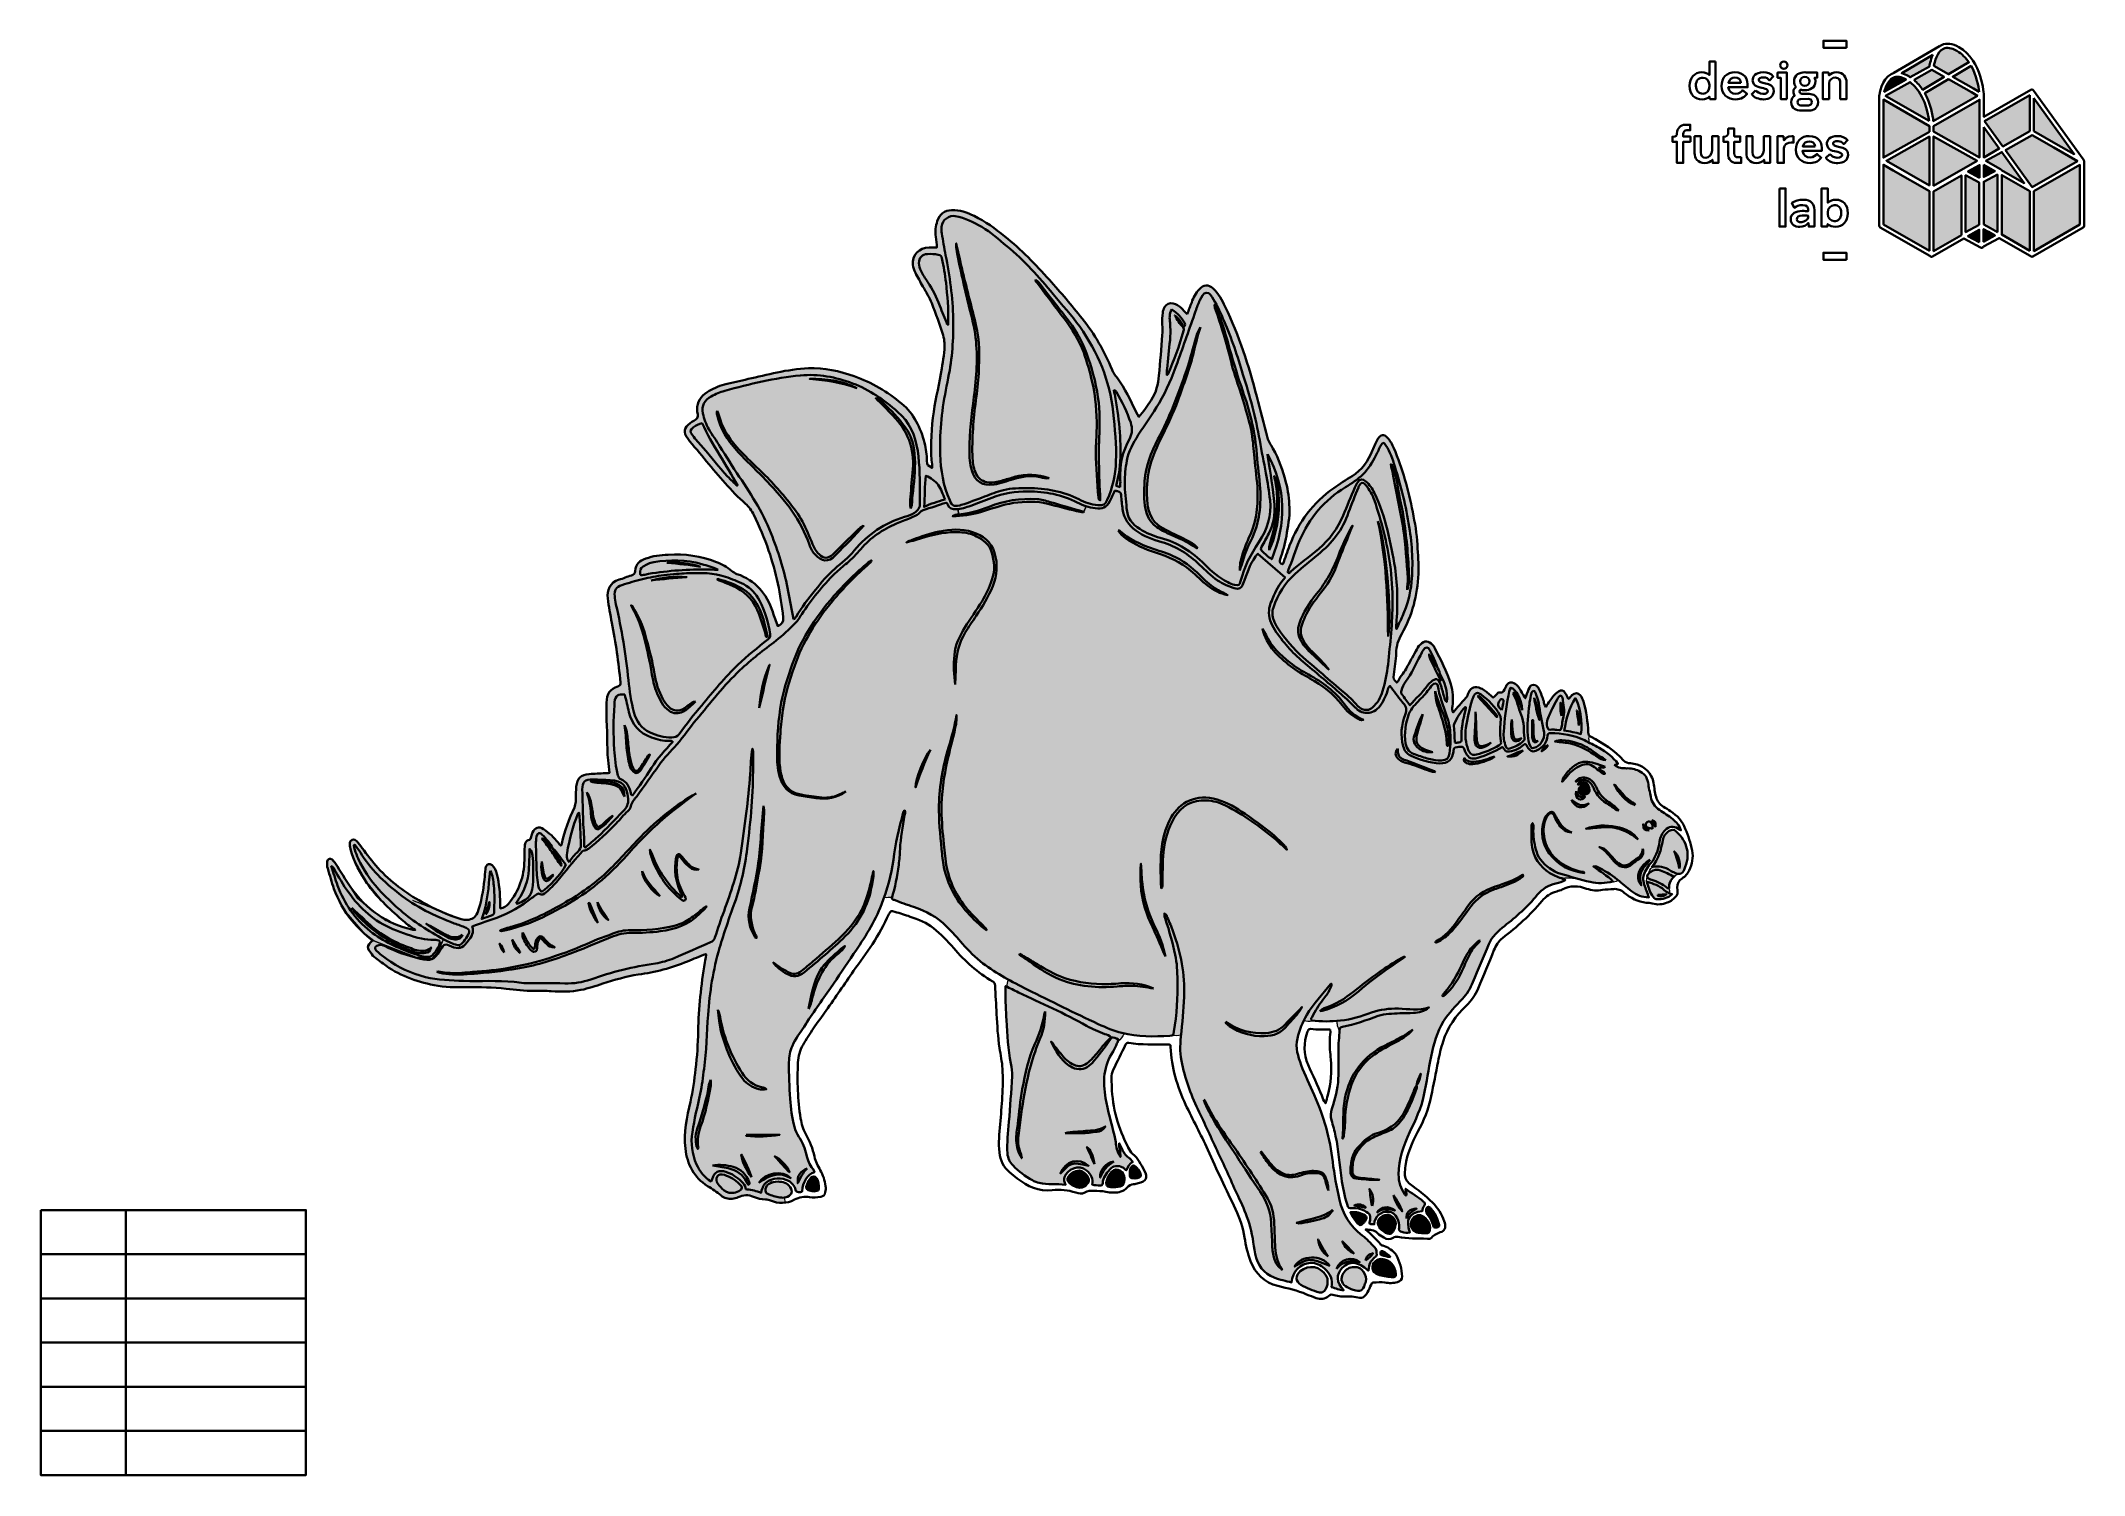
# Model space of a CAD drawing. Header units: millimetres. Extents: x 12 to 284, y -200 to -9.
import ezdxf

# ---------------------------------------------------------------- set-up
doc = ezdxf.new("R2010")
doc.units = ezdxf.units.MM
doc.header["$MEASUREMENT"] = 0
for name, color, linetype, lineweight in [('Black', 7, 'Continuous', 0), ('Cyan', 7, 'Continuous', 0), ('Magenta', 7, 'Continuous', 0), ('Yellow', 7, 'Continuous', 0)]:
    doc.layers.add(name, color=color, linetype=linetype, lineweight=lineweight)

# ---------------------------------------------------------------- blocks, each defined once
blk = doc.blocks.new('Block_0')
at = {"layer": 'Black', "color": 18, "lineweight": 35, "true_color": 0x000000}
for p, q in [((23.28, -164.81), (23.28, -200.08)), ((11.96, -170.69), (47.24, -170.69)), ((11.96, -176.57), (47.24, -176.57)), ((11.96, -182.45), (47.24, -182.45)), ((11.96, -188.33), (47.24, -188.33)), ((11.96, -194.2), (47.24, -194.2))]:
    blk.add_line(p, q, dxfattribs=at)
blk.add_lwpolyline([(11.96, -164.81), (47.24, -164.81), (47.24, -200.08), (11.96, -200.08)], close=True, dxfattribs=at)
blk = doc.blocks.new('Block_1')
at = {"layer": 'Black', "color": 250, "lineweight": 35, "true_color": 0x231f20}
for points, knots in [([(234.82, -11.98), (234.82, -11.98), (234.82, -16.97), (234.82, -16.97), (234.82, -16.97), (234.06, -16.97), (234.06, -16.97), (234.06, -16.97), (234, -16.64), (234, -16.64), (233.78, -16.87), (233.46, -17), (233.02, -17.01), (232.13, -17.04), (231.34, -16.41), (231.34, -15.2), (231.34, -14.17), (232.03, -13.41), (232.98, -13.41), (233.43, -13.41), (233.76, -13.55), (233.99, -13.78), (233.99, -13.78), (233.99, -11.98), (233.99, -11.98), (233.99, -11.98), (234.82, -11.98), (234.82, -11.98)], [0, 0, 0, 0, 1, 1, 1, 2, 2, 2, 3, 3, 3, 4, 4, 4, 5, 5, 5, 6, 6, 6, 7, 7, 7, 8, 8, 8, 9, 9, 9, 9]), ([(235.6, -15.25), (235.59, -14.1), (236.35, -13.41), (237.39, -13.41), (238.63, -13.41), (239.18, -14.29), (239.07, -15.39), (239.07, -15.39), (236.5, -15.39), (236.5, -15.39), (236.57, -15.99), (236.99, -16.26), (237.52, -16.26), (237.95, -16.27), (238.25, -16), (238.41, -15.79), (238.41, -15.79), (239, -16.29), (239, -16.29), (238.74, -16.63), (238.24, -17.02), (237.51, -17.01), (236.39, -17.01), (235.62, -16.31), (235.6, -15.25)], [0, 0, 0, 0, 1, 1, 1, 2, 2, 2, 3, 3, 3, 4, 4, 4, 5, 5, 5, 6, 6, 6, 7, 7, 7, 8, 8, 8, 8]), ([(240.12, -15.81), (240.34, -16.02), (240.6, -16.26), (241.13, -16.29), (241.55, -16.31), (241.78, -16.12), (241.76, -15.89), (241.75, -15.71), (241.52, -15.6), (241.21, -15.53), (240.6, -15.39), (239.82, -15.33), (239.75, -14.5), (239.71, -13.97), (240.15, -13.41), (241.14, -13.41), (241.69, -13.41), (242.21, -13.58), (242.5, -13.98), (242.5, -13.98), (242, -14.48), (242, -14.48), (241.78, -14.24), (241.56, -14.11), (241.27, -14.08), (240.77, -14.03), (240.53, -14.24), (240.56, -14.45), (240.59, -14.73), (240.97, -14.76), (241.47, -14.88), (241.99, -15), (242.57, -15.21), (242.57, -15.9), (242.54, -16.59), (242, -17.01), (241.2, -17.01), (240.59, -17.01), (239.91, -16.79), (239.62, -16.3), (239.62, -16.3), (240.12, -15.81), (240.12, -15.81)], [0, 0, 0, 0, 1, 1, 1, 2, 2, 2, 3, 3, 3, 4, 4, 4, 5, 5, 5, 6, 6, 6, 7, 7, 7, 8, 8, 8, 9, 9, 9, 10, 10, 10, 11, 11, 11, 12, 12, 12, 13, 13, 13, 14, 14, 14, 14]), ([(244.31, -16.98), (244.31, -16.98), (243.48, -16.98), (243.48, -16.98), (243.48, -16.98), (243.48, -14.13), (243.48, -14.13), (243.48, -14.13), (243.06, -14.13), (243.06, -14.13), (243.06, -14.13), (243.06, -13.45), (243.06, -13.45), (243.06, -13.45), (244.31, -13.45), (244.31, -13.45), (244.31, -13.45), (244.31, -16.98), (244.31, -16.98)], [0, 0, 0, 0, 1, 1, 1, 2, 2, 2, 3, 3, 3, 4, 4, 4, 5, 5, 5, 6, 6, 6, 6]), ([(243.41, -12.46), (243.41, -12.2), (243.62, -11.98), (243.9, -11.98), (244.16, -11.98), (244.38, -12.2), (244.38, -12.46), (244.38, -12.73), (244.16, -12.96), (243.9, -12.96), (243.62, -12.96), (243.41, -12.73), (243.41, -12.46)], [0, 0, 0, 0, 1, 1, 1, 2, 2, 2, 3, 3, 3, 4, 4, 4, 4]), ([(248.45, -17.38), (248.45, -18.23), (247.8, -18.5), (247.27, -18.5), (247.27, -18.5), (246.19, -18.5), (246.19, -18.5), (245.59, -18.5), (244.88, -18.24), (244.88, -17.39), (244.88, -16.97), (245.06, -16.69), (245.32, -16.52), (245.22, -16.39), (245.17, -16.22), (245.17, -15.99), (245.17, -15.7), (245.34, -15.48), (245.51, -15.35), (245.36, -15.16), (245.26, -14.92), (245.26, -14.6), (245.26, -13.7), (246.03, -13.41), (246.68, -13.41), (246.81, -13.41), (246.94, -13.42), (247.07, -13.45), (247.07, -13.45), (248.34, -13.45), (248.34, -13.45), (248.34, -13.45), (248.34, -14.12), (248.34, -14.12), (248.34, -14.12), (247.99, -14.13), (247.99, -14.13), (248.05, -14.25), (248.11, -14.43), (248.11, -14.59), (248.11, -15.51), (247.32, -15.8), (246.68, -15.8), (246.5, -15.8), (246.3, -15.78), (246.11, -15.72), (246.05, -15.78), (246.01, -15.86), (246, -15.98), (245.99, -16.17), (246.05, -16.29), (246.62, -16.29), (246.62, -16.29), (247.27, -16.29), (247.27, -16.29), (247.8, -16.29), (248.45, -16.55), (248.45, -17.38)], [0, 0, 0, 0, 1, 1, 1, 2, 2, 2, 3, 3, 3, 4, 4, 4, 5, 5, 5, 6, 6, 6, 7, 7, 7, 8, 8, 8, 9, 9, 9, 10, 10, 10, 11, 11, 11, 12, 12, 12, 13, 13, 13, 14, 14, 14, 15, 15, 15, 16, 16, 16, 17, 17, 17, 18, 18, 18, 19, 19, 19, 19]), ([(252.24, -14.75), (252.24, -14.75), (252.24, -16.98), (252.24, -16.98), (252.24, -16.98), (251.41, -16.98), (251.41, -16.98), (251.41, -16.98), (251.41, -14.81), (251.41, -14.81), (251.41, -14.42), (251.29, -14.12), (250.75, -14.12), (250.33, -14.12), (249.92, -14.34), (249.92, -14.9), (249.92, -14.9), (249.92, -16.98), (249.92, -16.98), (249.92, -16.98), (249.08, -16.98), (249.08, -16.98), (249.08, -16.98), (249.08, -13.45), (249.08, -13.45), (249.08, -13.45), (249.85, -13.45), (249.85, -13.45), (249.85, -13.45), (249.89, -13.81), (249.89, -13.81), (250.13, -13.55), (250.47, -13.41), (250.9, -13.41), (251.87, -13.41), (252.24, -14.1), (252.24, -14.75)], [0, 0, 0, 0, 1, 1, 1, 2, 2, 2, 3, 3, 3, 4, 4, 4, 5, 5, 5, 6, 6, 6, 7, 7, 7, 8, 8, 8, 9, 9, 9, 10, 10, 10, 11, 11, 11, 12, 12, 12, 12]), ([(233.99, -15.26), (233.99, -15.26), (233.99, -15.13), (233.99, -15.13), (233.99, -14.49), (233.6, -14.13), (233.14, -14.13), (232.59, -14.13), (232.18, -14.46), (232.19, -15.2), (232.2, -15.9), (232.59, -16.27), (233.13, -16.26), (233.59, -16.26), (233.99, -15.89), (233.99, -15.26)], [0, 0, 0, 0, 1, 1, 1, 2, 2, 2, 3, 3, 3, 4, 4, 4, 5, 5, 5, 5]), ([(238.18, -14.79), (238.17, -14.34), (237.81, -14.12), (237.39, -14.12), (237.01, -14.12), (236.65, -14.34), (236.53, -14.79), (236.53, -14.79), (238.18, -14.79), (238.18, -14.79)], [0, 0, 0, 0, 1, 1, 1, 2, 2, 2, 3, 3, 3, 3]), ([(246.09, -14.61), (246.09, -14.99), (246.33, -15.21), (246.69, -15.21), (247.07, -15.21), (247.31, -14.99), (247.31, -14.61), (247.31, -14.24), (247.07, -14.02), (246.69, -14.02), (246.32, -14.02), (246.09, -14.24), (246.09, -14.61)], [0, 0, 0, 0, 1, 1, 1, 2, 2, 2, 3, 3, 3, 4, 4, 4, 4]), ([(247.61, -17.37), (247.61, -17.06), (247.4, -16.96), (247.17, -16.96), (247.17, -16.96), (246.18, -16.97), (246.18, -16.97), (245.91, -16.97), (245.72, -17.13), (245.72, -17.37), (245.72, -17.68), (245.92, -17.82), (246.18, -17.82), (246.18, -17.82), (247.17, -17.81), (247.17, -17.81), (247.4, -17.81), (247.61, -17.7), (247.61, -17.37)], [0, 0, 0, 0, 1, 1, 1, 2, 2, 2, 3, 3, 3, 4, 4, 4, 5, 5, 5, 6, 6, 6, 6]), ([(231.47, -22.66), (231.47, -22.66), (230.52, -22.66), (230.52, -22.66), (230.52, -22.66), (230.52, -25.46), (230.52, -25.46), (230.52, -25.46), (229.68, -25.46), (229.68, -25.46), (229.68, -25.46), (229.68, -22.65), (229.68, -22.65), (229.68, -22.65), (229.07, -22.65), (229.07, -22.65), (229.07, -22.65), (229.07, -21.99), (229.07, -21.99), (229.56, -21.99), (229.68, -21.8), (229.68, -21.56), (229.68, -20.82), (230.18, -20.39), (230.75, -20.39), (230.75, -20.39), (231.45, -20.39), (231.45, -20.39), (231.45, -20.39), (231.45, -21.13), (231.45, -21.13), (231.45, -21.13), (230.97, -21.13), (230.97, -21.13), (230.66, -21.13), (230.52, -21.31), (230.52, -21.66), (230.52, -21.66), (230.52, -21.96), (230.52, -21.96), (230.52, -21.96), (231.47, -21.97), (231.47, -21.97), (231.47, -21.97), (231.47, -22.66), (231.47, -22.66)], [0, 0, 0, 0, 1, 1, 1, 2, 2, 2, 3, 3, 3, 4, 4, 4, 5, 5, 5, 6, 6, 6, 7, 7, 7, 8, 8, 8, 9, 9, 9, 10, 10, 10, 11, 11, 11, 12, 12, 12, 13, 13, 13, 14, 14, 14, 15, 15, 15, 15]), ([(238.24, -24.72), (238.24, -24.72), (238.24, -25.46), (238.24, -25.46), (238.24, -25.46), (237.54, -25.46), (237.54, -25.46), (236.97, -25.46), (236.47, -25.03), (236.47, -24.18), (236.47, -24.18), (236.47, -22.65), (236.47, -22.65), (236.47, -22.65), (235.86, -22.65), (235.86, -22.65), (235.86, -22.65), (235.86, -21.99), (235.86, -21.99), (236.35, -21.99), (236.51, -21.75), (236.51, -21.36), (236.51, -21.36), (236.51, -20.9), (236.51, -20.9), (236.51, -20.9), (237.3, -20.9), (237.3, -20.9), (237.3, -20.9), (237.3, -21.95), (237.3, -21.95), (237.3, -21.95), (238.1, -21.95), (238.1, -21.95), (238.1, -21.95), (238.1, -22.65), (238.1, -22.65), (238.1, -22.65), (237.3, -22.65), (237.3, -22.65), (237.3, -22.65), (237.3, -24.18), (237.3, -24.18), (237.3, -24.54), (237.45, -24.72), (237.76, -24.72), (237.76, -24.72), (238.24, -24.72), (238.24, -24.72)], [0, 0, 0, 0, 1, 1, 1, 2, 2, 2, 3, 3, 3, 4, 4, 4, 5, 5, 5, 6, 6, 6, 7, 7, 7, 8, 8, 8, 9, 9, 9, 10, 10, 10, 11, 11, 11, 12, 12, 12, 13, 13, 13, 14, 14, 14, 15, 15, 15, 16, 16, 16, 16]), ([(235.19, -21.92), (235.19, -21.92), (235.19, -25.46), (235.19, -25.46), (235.19, -25.46), (234.43, -25.46), (234.43, -25.46), (234.43, -25.46), (234.39, -25.05), (234.39, -25.05), (234.17, -25.31), (233.84, -25.49), (233.38, -25.49), (232.4, -25.49), (232.03, -24.81), (232.03, -24.16), (232.03, -24.16), (232.03, -21.92), (232.03, -21.92), (232.03, -21.92), (232.87, -21.92), (232.87, -21.92), (232.87, -21.92), (232.87, -24.09), (232.87, -24.09), (232.87, -24.48), (232.98, -24.78), (233.52, -24.78), (233.95, -24.78), (234.36, -24.35), (234.36, -23.8), (234.36, -23.8), (234.36, -21.92), (234.36, -21.92), (234.36, -21.92), (235.19, -21.92), (235.19, -21.92)], [0, 0, 0, 0, 1, 1, 1, 2, 2, 2, 3, 3, 3, 4, 4, 4, 5, 5, 5, 6, 6, 6, 7, 7, 7, 8, 8, 8, 9, 9, 9, 10, 10, 10, 11, 11, 11, 12, 12, 12, 12]), ([(242.07, -21.92), (242.07, -21.92), (242.07, -25.46), (242.07, -25.46), (242.07, -25.46), (241.31, -25.46), (241.31, -25.46), (241.31, -25.46), (241.28, -25.05), (241.28, -25.05), (241.05, -25.31), (240.72, -25.49), (240.26, -25.49), (239.28, -25.49), (238.92, -24.81), (238.92, -24.16), (238.92, -24.16), (238.92, -21.92), (238.92, -21.92), (238.92, -21.92), (239.75, -21.92), (239.75, -21.92), (239.75, -21.92), (239.75, -24.09), (239.75, -24.09), (239.75, -24.48), (239.86, -24.78), (240.41, -24.78), (240.83, -24.78), (241.24, -24.35), (241.24, -23.8), (241.24, -23.8), (241.24, -21.92), (241.24, -21.92), (241.24, -21.92), (242.07, -21.92), (242.07, -21.92)], [0, 0, 0, 0, 1, 1, 1, 2, 2, 2, 3, 3, 3, 4, 4, 4, 5, 5, 5, 6, 6, 6, 7, 7, 7, 8, 8, 8, 9, 9, 9, 10, 10, 10, 11, 11, 11, 12, 12, 12, 12]), ([(245.2, -21.9), (245.2, -21.9), (245.2, -22.77), (245.2, -22.77), (244.19, -22.66), (243.9, -23.14), (243.9, -23.77), (243.9, -23.77), (243.9, -25.46), (243.9, -25.46), (243.9, -25.46), (243.06, -25.46), (243.06, -25.46), (243.06, -25.46), (243.06, -21.92), (243.06, -21.92), (243.06, -21.92), (243.85, -21.92), (243.85, -21.92), (243.85, -21.92), (243.89, -22.42), (243.89, -22.42), (243.89, -22.42), (243.95, -22.42), (243.95, -22.42), (243.95, -22.4), (244.34, -21.89), (244.99, -21.89), (245.04, -21.89), (245.13, -21.9), (245.2, -21.9)], [0, 0, 0, 0, 1, 1, 1, 2, 2, 2, 3, 3, 3, 4, 4, 4, 5, 5, 5, 6, 6, 6, 7, 7, 7, 8, 8, 8, 9, 9, 9, 10, 10, 10, 10]), ([(245.49, -23.73), (245.47, -22.58), (246.23, -21.89), (247.27, -21.89), (248.52, -21.89), (249.07, -22.76), (248.95, -23.87), (248.95, -23.87), (246.38, -23.87), (246.38, -23.87), (246.45, -24.47), (246.87, -24.74), (247.4, -24.74), (247.83, -24.75), (248.13, -24.48), (248.3, -24.27), (248.3, -24.27), (248.88, -24.77), (248.88, -24.77), (248.62, -25.11), (248.13, -25.5), (247.39, -25.49), (246.27, -25.48), (245.5, -24.79), (245.49, -23.73)], [0, 0, 0, 0, 1, 1, 1, 2, 2, 2, 3, 3, 3, 4, 4, 4, 5, 5, 5, 6, 6, 6, 7, 7, 7, 8, 8, 8, 8]), ([(248.06, -23.27), (248.06, -22.82), (247.69, -22.6), (247.27, -22.6), (246.89, -22.6), (246.54, -22.81), (246.41, -23.27), (246.41, -23.27), (248.06, -23.27), (248.06, -23.27)], [0, 0, 0, 0, 1, 1, 1, 2, 2, 2, 3, 3, 3, 3]), ([(250.01, -24.28), (250.22, -24.5), (250.48, -24.74), (251.01, -24.77), (251.43, -24.79), (251.67, -24.6), (251.65, -24.37), (251.63, -24.19), (251.4, -24.08), (251.1, -24.01), (250.48, -23.87), (249.7, -23.81), (249.63, -22.98), (249.59, -22.45), (250.04, -21.89), (251.02, -21.89), (251.58, -21.89), (252.09, -22.06), (252.39, -22.45), (252.39, -22.45), (251.88, -22.96), (251.88, -22.96), (251.66, -22.72), (251.45, -22.59), (251.15, -22.56), (250.66, -22.51), (250.42, -22.72), (250.45, -22.93), (250.47, -23.21), (250.86, -23.24), (251.35, -23.36), (251.87, -23.48), (252.45, -23.68), (252.45, -24.38), (252.42, -25.07), (251.89, -25.49), (251.08, -25.49), (250.47, -25.49), (249.8, -25.27), (249.5, -24.78), (249.5, -24.78), (250.01, -24.28), (250.01, -24.28)], [0, 0, 0, 0, 1, 1, 1, 2, 2, 2, 3, 3, 3, 4, 4, 4, 5, 5, 5, 6, 6, 6, 7, 7, 7, 8, 8, 8, 9, 9, 9, 10, 10, 10, 11, 11, 11, 12, 12, 12, 13, 13, 13, 14, 14, 14, 14]), ([(243.3, -28.87), (243.3, -28.87), (244.14, -28.87), (244.14, -28.87), (244.14, -28.87), (244.14, -33.93), (244.14, -33.93), (244.14, -33.93), (243.3, -33.93), (243.3, -33.93), (243.3, -33.93), (243.3, -28.87), (243.3, -28.87)], [0, 0, 0, 0, 1, 1, 1, 2, 2, 2, 3, 3, 3, 4, 4, 4, 4]), ([(252.42, -32.15), (252.4, -33.28), (251.71, -33.97), (250.8, -33.97), (250.32, -33.97), (249.98, -33.84), (249.75, -33.61), (249.75, -33.61), (249.68, -33.93), (249.68, -33.93), (249.68, -33.93), (248.92, -33.93), (248.92, -33.93), (248.92, -33.93), (248.92, -28.87), (248.92, -28.87), (248.92, -28.87), (249.75, -28.87), (249.75, -28.87), (249.75, -28.87), (249.75, -30.77), (249.75, -30.77), (250.01, -30.51), (250.38, -30.37), (250.85, -30.37), (251.74, -30.37), (252.43, -31.04), (252.42, -32.15)], [0, 0, 0, 0, 1, 1, 1, 2, 2, 2, 3, 3, 3, 4, 4, 4, 5, 5, 5, 6, 6, 6, 7, 7, 7, 8, 8, 8, 9, 9, 9, 9]), ([(244.81, -32.95), (244.81, -32.18), (245.51, -31.89), (246.33, -31.86), (246.61, -31.86), (246.95, -31.87), (247.13, -31.89), (247.13, -31.89), (247.13, -31.62), (247.13, -31.62), (247.13, -31.38), (246.98, -31.1), (246.41, -31.08), (245.99, -31.07), (245.52, -31.26), (245.28, -31.43), (245.28, -31.43), (244.98, -30.78), (244.98, -30.78), (245.42, -30.52), (245.89, -30.37), (246.5, -30.37), (247.56, -30.37), (247.97, -31.05), (247.97, -31.7), (247.97, -31.7), (247.97, -33.93), (247.97, -33.93), (247.97, -33.93), (247.22, -33.93), (247.22, -33.93), (247.22, -33.93), (247.17, -33.45), (247.17, -33.45), (246.98, -33.79), (246.45, -33.97), (246.02, -33.97), (245.38, -33.98), (244.81, -33.67), (244.81, -32.95)], [0, 0, 0, 0, 1, 1, 1, 2, 2, 2, 3, 3, 3, 4, 4, 4, 5, 5, 5, 6, 6, 6, 7, 7, 7, 8, 8, 8, 9, 9, 9, 10, 10, 10, 11, 11, 11, 12, 12, 12, 13, 13, 13, 13]), ([(247.13, -32.73), (247.13, -32.73), (247.13, -32.49), (247.13, -32.49), (246.94, -32.46), (246.58, -32.44), (246.35, -32.45), (245.86, -32.47), (245.59, -32.63), (245.63, -33.01), (245.66, -33.21), (245.82, -33.38), (246.28, -33.33), (246.67, -33.28), (247.08, -33.06), (247.13, -32.73)], [0, 0, 0, 0, 1, 1, 1, 2, 2, 2, 3, 3, 3, 4, 4, 4, 5, 5, 5, 5]), ([(250.6, -31.09), (250.15, -31.12), (249.75, -31.45), (249.75, -32.08), (249.75, -32.08), (249.75, -32.22), (249.75, -32.22), (249.75, -32.85), (250.14, -33.2), (250.6, -33.22), (251.14, -33.25), (251.53, -32.86), (251.53, -32.15), (251.54, -31.42), (251.17, -31.05), (250.6, -31.09)], [0, 0, 0, 0, 1, 1, 1, 2, 2, 2, 3, 3, 3, 4, 4, 4, 5, 5, 5, 5])]:
    blk.add_open_spline(points, degree=3, knots=knots, dxfattribs=at)
blk = doc.blocks.new('Block_2')
at = {"layer": 'Black', "color": 18, "lineweight": 35, "true_color": 0x000000}
for points, knots in [([(164.49, -45.6), (164.72, -45.02), (164.92, -44.52), (165.1, -44.02), (165.32, -43.38), (165.67, -42.8), (166.1, -42.29), (166.66, -41.64), (167.35, -41.59), (167.97, -42.17), (168.69, -42.86), (169.13, -43.73), (169.55, -44.61), (171.41, -48.44), (172.72, -52.46), (173.76, -56.57), (174.22, -58.4), (174.75, -60.2), (175.18, -62.03), (175.31, -62.56), (175.65, -63), (175.92, -63.47), (176.72, -64.89), (177.23, -66.42), (177.65, -68), (177.94, -69.09), (178.07, -70.2), (178.11, -71.33), (178.16, -72.61), (177.91, -73.87), (177.7, -75.12), (177.51, -76.17), (177.22, -77.18), (176.87, -78.18), (176.75, -78.52), (176.79, -78.77), (177.23, -78.87), (177.53, -78.05), (177.83, -77.22), (178.14, -76.39), (179.32, -73.24), (181.25, -70.68), (184.01, -68.75), (184.81, -68.19), (185.6, -67.63), (186.44, -67.14), (187.8, -66.35), (188.56, -65.07), (189.17, -63.69), (189.4, -63.17), (189.59, -62.64), (189.89, -62.17), (190.27, -61.57), (190.66, -61.53), (191.15, -62.04), (191.52, -62.44), (191.78, -62.92), (191.99, -63.42), (193.14, -66.16), (193.97, -69), (194.52, -71.91), (194.8, -73.36), (195.07, -74.8), (195.14, -76.27), (195.2, -77.57), (195.34, -78.86), (195.28, -80.16), (195.15, -82.99), (194.45, -85.67), (193.05, -88.14), (192.59, -88.95), (192.32, -89.78), (192.31, -90.72), (192.31, -91.67), (192.12, -92.61), (192.01, -93.55), (191.94, -94.17), (191.92, -94.16), (192.38, -94.63), (192.66, -94.36), (192.76, -93.97), (193.01, -93.68), (193.25, -93.4), (193.46, -93.1), (193.64, -92.78), (194.06, -92), (194.49, -91.22), (194.92, -90.45), (195.1, -90.13), (195.27, -89.8), (195.53, -89.53), (196.03, -89), (196.68, -89.03), (197.15, -89.59), (197.26, -89.72), (197.36, -89.86), (197.45, -90.02), (198.22, -91.59), (199.08, -93.12), (199.58, -94.81), (199.87, -95.76), (199.94, -96.77), (199.79, -97.76), (199.75, -98.05), (199.74, -98.29), (199.89, -98.59), (200.47, -97.92), (201, -97.27), (201.59, -96.67), (201.77, -96.48), (201.83, -96.21), (201.94, -95.98), (202.32, -95.21), (202.79, -95.05), (203.58, -95.39), (204.03, -95.58), (204.38, -95.9), (204.75, -96.21), (204.91, -96.34), (205.07, -96.49), (205.22, -96.62), (205.43, -96.52), (205.51, -96.33), (205.65, -96.2), (205.77, -96.08), (205.92, -95.89), (206.07, -95.93), (206.64, -96.06), (206.69, -95.62), (206.85, -95.28), (206.92, -95.15), (206.99, -95.01), (207.08, -94.89), (207.32, -94.57), (207.64, -94.5), (207.99, -94.69), (208.22, -94.82), (208.42, -95), (208.57, -95.2), (208.91, -95.65), (209.16, -96.16), (209.49, -96.71), (209.65, -96.28), (209.78, -95.92), (209.93, -95.55), (210.06, -95.25), (210.2, -94.91), (210.58, -94.91), (210.96, -94.91), (211.2, -95.19), (211.35, -95.53), (211.58, -96.04), (211.78, -96.56), (211.94, -97.1), (212, -97.32), (212, -97.57), (212.23, -97.83), (212.41, -97.56), (212.59, -97.31), (212.76, -97.05), (213.08, -96.59), (213.42, -96.13), (213.9, -95.82), (214.32, -95.56), (214.56, -95.6), (214.82, -96.01), (214.97, -96.25), (215.08, -96.51), (215.21, -96.77), (215.45, -96.69), (215.54, -96.45), (215.71, -96.3), (216.11, -95.94), (216.48, -95.95), (216.84, -96.34), (217.05, -96.57), (217.15, -96.86), (217.23, -97.15), (217.61, -98.48), (217.83, -99.86), (217.87, -101.24), (217.88, -101.54), (217.98, -101.7), (218.25, -101.84), (219.86, -102.66), (221.36, -103.63), (222.58, -104.99), (222.83, -105.27), (223.15, -105.33), (223.51, -105.35), (224.71, -105.45), (225.65, -106.01), (226.26, -107.06), (226.59, -107.63), (226.6, -108.3), (226.71, -108.94), (226.76, -109.24), (226.82, -109.54), (226.9, -109.83), (227.06, -110.39), (227.37, -110.84), (227.89, -111.14), (228.21, -111.32), (228.5, -111.54), (228.82, -111.73), (229.73, -112.3), (230.4, -113.08), (230.79, -114.07), (231.17, -115.01), (231.52, -115.97), (231.71, -116.97), (231.88, -117.89), (231.69, -118.77), (231.3, -119.61), (231.1, -120.05), (230.78, -120.42), (230.37, -120.68), (229.93, -120.96), (229.69, -121.37), (229.71, -121.92), (229.72, -122.28), (229.88, -122.66), (229.62, -122.99), (229.3, -123.41), (228.86, -123.72), (228.37, -123.9), (227.74, -124.13), (227.07, -124.24), (226.4, -124), (226.13, -123.91), (225.85, -123.94), (225.57, -123.91), (224.46, -123.78), (223.5, -123.29), (222.66, -122.58), (222.24, -122.22), (221.8, -122.05), (221.25, -122.09), (220.76, -122.13), (220.26, -122.14), (219.77, -122.22), (219.06, -122.34), (218.33, -122.28), (217.65, -122.05), (216.55, -121.66), (215.48, -121.56), (214.42, -122.15), (214.2, -122.27), (213.93, -122.32), (213.68, -122.4), (212.9, -122.64), (212.24, -123.04), (211.71, -123.69), (210.2, -125.57), (208.35, -127.12), (206.48, -128.62), (205.95, -129.03), (205.55, -129.59), (205.33, -130.22), (204.7, -131.95), (203.9, -133.6), (203.22, -135.31), (202.87, -136.18), (202.34, -136.96), (201.65, -137.59), (200.2, -138.93), (199.17, -140.51), (198.56, -142.38), (198.28, -143.25), (198.06, -144.13), (197.89, -145.02), (197.59, -146.57), (197.3, -148.12), (196.97, -149.66), (196.61, -151.34), (196, -152.94), (195.17, -154.44), (194.39, -155.85), (193.79, -157.32), (193.55, -158.93), (193.5, -159.27), (193.48, -159.62), (193.48, -159.96), (193.47, -160.54), (193.68, -160.99), (194.16, -161.35), (195.2, -162.12), (196.24, -162.9), (197.16, -163.82), (197.87, -164.52), (198.36, -165.36), (198.72, -166.27), (198.97, -166.91), (198.85, -167.53), (198.38, -167.69), (197.85, -167.87), (197.38, -168.07), (197.01, -168.5), (196.88, -168.64), (196.65, -168.65), (196.46, -168.64), (195.14, -168.56), (193.82, -168.65), (192.52, -168.39), (192.31, -168.34), (192.09, -168.38), (191.91, -168.5), (191.5, -168.77), (191.09, -168.72), (190.69, -168.47), (190.39, -168.29), (190.07, -168.13), (189.84, -167.88), (189.39, -167.41), (188.82, -167.44), (188.25, -167.39), (188.95, -168), (189.62, -168.64), (190.21, -169.35), (190.29, -169.45), (190.41, -169.52), (190.54, -169.54), (191.17, -169.69), (191.65, -170.09), (192.11, -170.52), (192.2, -170.59), (192.27, -170.67), (192.32, -170.77), (192.8, -171.68), (193.04, -172.66), (193.12, -173.67), (193.15, -174.06), (192.84, -174.28), (192.48, -174.39), (191.94, -174.55), (191.36, -174.57), (190.81, -174.43), (190.29, -174.31), (189.79, -174.5), (189.27, -174.45), (189.08, -174.44), (189.04, -174.61), (188.97, -174.75), (188.82, -175.08), (188.68, -175.42), (188.5, -175.74), (188.1, -176.46), (187.73, -176.63), (186.96, -176.4), (186.61, -176.3), (186.24, -176.27), (185.88, -176.31), (185.27, -176.37), (184.66, -176.31), (184.08, -176.12), (183.79, -176.03), (183.57, -176.03), (183.32, -176.25), (182.84, -176.66), (182.28, -176.73), (181.68, -176.52), (181.25, -176.36), (180.82, -176.22), (180.4, -176.04), (179.18, -175.48), (177.85, -175.24), (176.56, -174.91), (174.74, -174.45), (173.59, -173.29), (172.94, -171.59), (172.57, -170.58), (172.3, -169.53), (172.15, -168.46), (171.95, -167.15), (171.49, -165.91), (170.94, -164.71), (169.7, -162.06), (168.42, -159.44), (167.23, -156.78), (166.32, -154.74), (165.24, -152.8), (164.3, -150.78), (163.17, -148.34), (162.4, -145.82), (162.3, -143.11), (162.3, -143.03), (162.28, -142.95), (162.27, -142.88), (162.14, -142.73), (161.98, -142.78), (161.83, -142.78), (160.12, -142.82), (158.41, -142.82), (156.72, -142.57), (156.5, -142.54), (156.4, -142.62), (156.31, -142.8), (155.76, -143.92), (155.19, -145.04), (154.66, -146.17), (154.33, -146.86), (154.45, -147.62), (154.47, -148.35), (154.57, -151.23), (155.32, -153.93), (156.65, -156.49), (156.81, -156.79), (156.97, -157.12), (157.24, -157.33), (157.99, -157.91), (158.36, -158.75), (158.79, -159.54), (159.3, -160.47), (159.05, -160.96), (158, -161.25), (157.79, -161.3), (157.58, -161.34), (157.37, -161.37), (157.04, -161.41), (156.74, -161.54), (156.52, -161.8), (156.05, -162.37), (155.39, -162.48), (154.71, -162.49), (154.36, -162.49), (154.01, -162.46), (153.68, -162.38), (153.14, -162.25), (152.6, -162.27), (152.07, -162.26), (151.65, -162.24), (151.27, -162.24), (150.88, -162.47), (150.52, -162.69), (150.07, -162.63), (149.68, -162.49), (148.66, -162.13), (147.59, -162.07), (146.54, -162.17), (144.73, -162.34), (143.25, -161.66), (141.87, -160.61), (141.53, -160.35), (141.21, -160.05), (140.88, -159.78), (140.05, -159.1), (139.63, -158.2), (139.52, -157.14), (139.39, -155.89), (139.48, -154.64), (139.6, -153.39), (139.84, -150.94), (140.05, -148.48), (139.93, -146.01), (139.88, -145.09), (139.66, -144.17), (139.53, -143.25), (139.31, -141.75), (139.22, -140.24), (139.14, -138.73), (139.08, -137.46), (139, -136.18), (138.94, -134.91), (138.93, -134.67), (138.84, -134.53), (138.63, -134.4), (136.64, -133.22), (134.92, -131.72), (133.43, -129.95), (132.62, -128.99), (131.71, -128.13), (130.76, -127.31), (129.85, -126.52), (128.73, -126.17), (127.64, -125.77), (126.98, -125.52), (126.29, -125.33), (125.61, -125.12), (125.06, -124.95), (125.06, -124.95), (124.81, -125.45), (124.13, -126.8), (123.46, -128.16), (122.62, -129.42), (121.81, -130.63), (120.95, -131.79), (120.12, -132.98), (118.9, -134.74), (117.69, -136.5), (116.47, -138.26), (115.91, -139.06), (115.3, -139.82), (114.76, -140.62), (114.27, -141.34), (113.84, -142.09), (113.39, -142.83), (112.95, -143.55), (112.75, -144.33), (112.71, -145.17), (112.61, -147.66), (112.65, -150.14), (113.07, -152.61), (113.2, -153.33), (113.37, -154.04), (113.75, -154.69), (114.28, -155.63), (114.69, -156.63), (114.9, -157.7), (115.03, -158.35), (115.35, -158.92), (115.68, -159.48), (116.05, -160.14), (116.29, -160.86), (116.39, -161.62), (116.42, -161.9), (116.4, -162.18), (116.35, -162.45), (116.29, -162.8), (116.08, -163), (115.74, -163.04), (115.25, -163.09), (114.77, -163.2), (114.26, -163.1), (113.58, -162.98), (112.87, -163.09), (112.25, -163.42), (111.18, -163.99), (110.15, -163.96), (109.07, -163.56), (108.85, -163.47), (108.62, -163.42), (108.38, -163.41), (107.84, -163.4), (107.3, -163.27), (106.81, -163.05), (106.1, -162.73), (105.43, -162.79), (104.75, -163.09), (104.26, -163.32), (103.7, -163.37), (103.17, -163.22), (102.91, -163.16), (102.68, -163.05), (102.48, -162.88), (101.92, -162.39), (101.31, -162), (100.69, -161.61), (98.85, -160.47), (97.98, -158.74), (97.73, -156.62), (97.49, -154.49), (97.91, -152.44), (98.4, -150.4), (98.74, -148.97), (98.92, -147.51), (99.09, -146.05), (99.3, -144.37), (99.39, -142.69), (99.43, -141.01), (99.5, -137.94), (99.8, -134.88), (100.33, -131.86), (100.39, -131.54), (100.45, -131.22), (100.51, -130.9), (100.52, -130.87), (100.49, -130.82), (100.46, -130.74), (99.64, -131.07), (98.81, -131.38), (98, -131.72), (95.9, -132.62), (93.72, -133.17), (91.45, -133.47), (89.84, -133.69), (88.3, -134.2), (86.75, -134.68), (85.78, -134.98), (84.82, -135.32), (83.83, -135.52), (82.52, -135.77), (81.2, -135.77), (79.89, -135.69), (79.13, -135.65), (78.37, -135.6), (77.62, -135.63), (76.36, -135.69), (75.12, -135.48), (73.87, -135.36), (72.13, -135.18), (70.37, -135.11), (68.62, -135.15), (67.17, -135.18), (65.72, -135.17), (64.29, -134.88), (61.84, -134.36), (59.5, -133.58), (57.5, -132), (56.99, -131.6), (56.41, -131.3), (56, -130.77), (55.3, -129.86), (55.29, -129.76), (56.09, -128.92), (55.08, -128.14), (54.16, -127.25), (53.34, -126.27), (52.31, -125.01), (51.51, -123.58), (50.97, -122.05), (50.66, -121.17), (50.41, -120.27), (50.15, -119.38), (50.04, -119.07), (50.02, -118.74), (50.08, -118.42), (50.15, -118.08), (50.43, -117.97), (50.71, -118.17), (50.91, -118.31), (51.04, -118.51), (51.17, -118.71), (51.86, -119.76), (52.47, -120.86), (53.2, -121.88), (55.26, -124.78), (57.95, -126.75), (61.47, -127.51), (61.53, -127.52), (61.59, -127.52), (61.79, -127.54), (61.14, -127.13), (60.52, -126.66), (59.94, -126.14), (58.29, -124.65), (56.62, -123.16), (55.36, -121.29), (54.46, -119.95), (53.66, -118.54), (53.2, -116.96), (53.12, -116.69), (53.07, -116.41), (53.07, -116.13), (53.07, -115.87), (53.16, -115.66), (53.4, -115.55), (53.64, -115.45), (53.85, -115.58), (53.99, -115.73), (54.25, -116.01), (54.5, -116.32), (54.72, -116.64), (55.37, -117.55), (56.07, -118.43), (56.82, -119.27), (58.49, -121.15), (60.5, -122.6), (62.69, -123.82), (64.36, -124.74), (66.07, -125.56), (67.91, -126.09), (68.16, -126.16), (68.41, -126.2), (68.67, -126.19), (69.33, -126.16), (69.79, -125.91), (70.05, -125.24), (70.59, -123.81), (70.82, -122.32), (71, -120.82), (71.05, -120.37), (71.08, -119.91), (71.12, -119.46), (71.13, -119.35), (71.15, -119.25), (71.19, -119.14), (71.36, -118.72), (71.65, -118.64), (72, -118.93), (72.36, -119.23), (72.54, -119.65), (72.65, -120.1), (72.96, -121.39), (73.06, -122.7), (73.08, -124.02), (73.08, -124.23), (73.03, -124.45), (73.12, -124.68), (73.54, -124.6), (73.93, -124.38), (74.2, -124.04), (75.58, -122.36), (76.28, -120.43), (76.3, -118.25), (76.31, -117.58), (76.3, -116.91), (76.38, -116.24), (76.42, -115.94), (76.51, -115.69), (76.83, -115.6), (77.08, -115.53), (77.17, -115.37), (77.22, -115.13), (77.25, -114.94), (77.31, -114.76), (77.38, -114.58), (77.66, -113.91), (78.25, -113.71), (78.85, -114.12), (79.59, -114.62), (80.24, -115.22), (80.8, -115.91), (80.91, -116.04), (80.96, -116.23), (81.14, -116.3), (81.3, -116.27), (81.25, -116.14), (81.27, -116.05), (81.65, -114.37), (82.25, -112.78), (82.96, -111.22), (83.07, -110.99), (83.12, -110.73), (83.13, -110.47), (83.14, -109.93), (83.16, -109.39), (83.18, -108.85), (83.19, -108.72), (83.2, -108.59), (83.21, -108.46), (83.33, -107.37), (83.82, -106.88), (84.91, -106.8), (85.62, -106.74), (86.33, -106.72), (87.05, -106.68), (87.22, -106.67), (87.39, -106.66), (87.61, -106.64), (87.56, -106.06), (87.52, -105.51), (87.45, -104.96), (87.38, -104.47), (87.35, -103.97), (87.35, -103.47), (87.35, -101.42), (87.18, -99.37), (87.24, -97.31), (87.27, -96.07), (87.61, -95.53), (88.81, -95.1), (89.06, -95.01), (89.12, -94.87), (89.1, -94.61), (88.83, -91.94), (88.47, -89.29), (87.95, -86.66), (87.73, -85.58), (87.54, -84.49), (87.39, -83.4), (87.25, -82.42), (87.69, -81.25), (88.9, -80.92), (89.46, -80.77), (89.99, -80.52), (90.55, -80.35), (90.85, -80.25), (91.03, -80.13), (91.04, -79.78), (91.07, -78.86), (91.67, -78.4), (92.45, -78.12), (93.41, -77.77), (94.43, -77.65), (95.44, -77.6), (97.65, -77.48), (99.79, -77.76), (101.86, -78.58), (102.59, -78.86), (103.27, -79.25), (103.87, -79.74), (104.09, -79.92), (104.32, -80.08), (104.59, -80.17), (107.07, -81), (108.53, -82.8), (109.35, -85.2), (109.57, -85.83), (109.75, -86.47), (110.06, -87.11), (110.53, -86.84), (110.8, -86.55), (110.74, -85.94), (110.43, -82.91), (109.79, -79.92), (108.81, -77.03), (108.26, -75.41), (107.6, -73.84), (106.84, -72.31), (106.57, -71.74), (106.19, -71.24), (105.72, -70.82), (103.8, -69.12), (102.17, -67.15), (100.56, -65.18), (99.72, -64.15), (98.83, -63.19), (98.04, -62.13), (97.43, -61.32), (97.56, -60.67), (98.36, -60.09), (98.67, -59.86), (99.09, -59.71), (99.3, -59.42), (99.51, -59.11), (99.27, -58.68), (99.28, -58.29), (99.3, -57.26), (99.77, -56.52), (100.61, -55.98), (101.32, -55.52), (102.1, -55.18), (102.92, -54.97), (103.96, -54.69), (105.02, -54.46), (106.07, -54.22), (107.35, -53.93), (108.64, -53.64), (109.93, -53.36), (111.3, -53.06), (112.69, -52.87), (114.1, -52.8), (116.21, -52.69), (118.23, -53.17), (120.2, -53.86), (122.53, -54.67), (124.61, -55.92), (126.51, -57.5), (128.16, -58.87), (129.03, -60.71), (129.55, -62.73), (129.75, -63.51), (129.84, -64.3), (129.88, -65.11), (129.92, -65.7), (129.93, -65.7), (130.56, -66.05), (130.64, -65.69), (130.5, -65.37), (130.48, -65.04), (130.39, -62.88), (130.46, -60.72), (130.78, -58.57), (131.06, -56.64), (131.54, -54.76), (131.84, -52.83), (132.02, -51.7), (132.28, -50.58), (132.21, -49.43), (132.19, -49.08), (132.13, -48.74), (132.02, -48.41), (131.57, -46.97), (131.06, -45.54), (130.51, -44.14), (130.19, -43.35), (129.74, -42.64), (129.33, -41.9), (129, -41.3), (128.65, -40.7), (128.33, -40.09), (128.15, -39.76), (128.04, -39.41), (128, -39.04), (127.88, -37.73), (128.82, -36.74), (130.19, -36.71), (130.51, -36.71), (130.83, -36.71), (131.19, -36.71), (131.23, -36.24), (131.13, -35.78), (131.06, -35.32), (130.96, -34.61), (131.02, -33.89), (131.25, -33.21), (131.53, -32.31), (132.22, -31.78), (133.17, -31.74), (134.24, -31.7), (135.21, -32.07), (136.15, -32.52), (137.65, -33.22), (138.94, -34.23), (140.24, -35.25), (142.42, -36.97), (144.31, -38.99), (146.17, -41.04), (147.68, -42.71), (149.15, -44.41), (150.54, -46.18), (152.18, -48.25), (153.51, -50.54), (154.51, -52.99), (154.59, -53.21), (154.71, -53.42), (154.85, -53.61), (155.92, -54.96), (156.71, -56.47), (157.42, -58.03), (157.61, -58.45), (157.83, -58.86), (158.08, -59.26), (158.72, -58.54), (159.2, -57.78), (159.71, -57.03), (160.4, -56.03), (160.63, -54.92), (160.74, -53.74), (160.9, -51.95), (161.09, -50.17), (161.19, -48.38), (161.22, -47.9), (161.21, -47.42), (161.18, -46.95), (161.14, -46.43), (161.19, -45.92), (161.25, -45.4), (161.28, -45.14), (161.37, -44.89), (161.5, -44.67), (161.77, -44.22), (162.14, -44.06), (162.65, -44.18), (163.05, -44.26), (163.42, -44.46), (163.71, -44.76), (163.95, -45.01), (164.18, -45.26), (164.49, -45.6)], [0, 0, 0, 0, 1, 1, 1, 2, 2, 2, 3, 3, 3, 4, 4, 4, 5, 5, 5, 6, 6, 6, 7, 7, 7, 8, 8, 8, 9, 9, 9, 10, 10, 10, 11, 11, 11, 12, 12, 12, 13, 13, 13, 14, 14, 14, 15, 15, 15, 16, 16, 16, 17, 17, 17, 18, 18, 18, 19, 19, 19, 20, 20, 20, 21, 21, 21, 22, 22, 22, 23, 23, 23, 24, 24, 24, 25, 25, 25, 26, 26, 26, 27, 27, 27, 28, 28, 28, 29, 29, 29, 30, 30, 30, 31, 31, 31, 32, 32, 32, 33, 33, 33, 34, 34, 34, 35, 35, 35, 36, 36, 36, 37, 37, 37, 38, 38, 38, 39, 39, 39, 40, 40, 40, 41, 41, 41, 42, 42, 42, 43, 43, 43, 44, 44, 44, 45, 45, 45, 46, 46, 46, 47, 47, 47, 48, 48, 48, 49, 49, 49, 50, 50, 50, 51, 51, 51, 52, 52, 52, 53, 53, 53, 54, 54, 54, 55, 55, 55, 56, 56, 56, 57, 57, 57, 58, 58, 58, 59, 59, 59, 60, 60, 60, 61, 61, 61, 62, 62, 62, 63, 63, 63, 64, 64, 64, 65, 65, 65, 66, 66, 66, 67, 67, 67, 68, 68, 68, 69, 69, 69, 70, 70, 70, 71, 71, 71, 72, 72, 72, 73, 73, 73, 74, 74, 74, 75, 75, 75, 76, 76, 76, 77, 77, 77, 78, 78, 78, 79, 79, 79, 80, 80, 80, 81, 81, 81, 82, 82, 82, 83, 83, 83, 84, 84, 84, 85, 85, 85, 86, 86, 86, 87, 87, 87, 88, 88, 88, 89, 89, 89, 90, 90, 90, 91, 91, 91, 92, 92, 92, 93, 93, 93, 94, 94, 94, 95, 95, 95, 96, 96, 96, 97, 97, 97, 98, 98, 98, 99, 99, 99, 100, 100, 100, 101, 101, 101, 102, 102, 102, 103, 103, 103, 104, 104, 104, 105, 105, 105, 106, 106, 106, 107, 107, 107, 108, 108, 108, 109, 109, 109, 110, 110, 110, 111, 111, 111, 112, 112, 112, 113, 113, 113, 114, 114, 114, 115, 115, 115, 116, 116, 116, 117, 117, 117, 118, 118, 118, 119, 119, 119, 120, 120, 120, 121, 121, 121, 122, 122, 122, 123, 123, 123, 124, 124, 124, 125, 125, 125, 126, 126, 126, 127, 127, 127, 128, 128, 128, 129, 129, 129, 130, 130, 130, 131, 131, 131, 132, 132, 132, 133, 133, 133, 134, 134, 134, 135, 135, 135, 136, 136, 136, 137, 137, 137, 138, 138, 138, 139, 139, 139, 140, 140, 140, 141, 141, 141, 142, 142, 142, 143, 143, 143, 144, 144, 144, 145, 145, 145, 146, 146, 146, 147, 147, 147, 148, 148, 148, 149, 149, 149, 150, 150, 150, 151, 151, 151, 152, 152, 152, 153, 153, 153, 154, 154, 154, 155, 155, 155, 156, 156, 156, 157, 157, 157, 158, 158, 158, 159, 159, 159, 160, 160, 160, 161, 161, 161, 162, 162, 162, 163, 163, 163, 164, 164, 164, 165, 165, 165, 166, 166, 166, 167, 167, 167, 168, 168, 168, 169, 169, 169, 170, 170, 170, 171, 171, 171, 172, 172, 172, 173, 173, 173, 174, 174, 174, 175, 175, 175, 176, 176, 176, 177, 177, 177, 178, 178, 178, 179, 179, 179, 180, 180, 180, 181, 181, 181, 182, 182, 182, 183, 183, 183, 184, 184, 184, 185, 185, 185, 186, 186, 186, 187, 187, 187, 188, 188, 188, 189, 189, 189, 190, 190, 190, 191, 191, 191, 192, 192, 192, 193, 193, 193, 194, 194, 194, 195, 195, 195, 196, 196, 196, 197, 197, 197, 198, 198, 198, 199, 199, 199, 200, 200, 200, 201, 201, 201, 202, 202, 202, 203, 203, 203, 204, 204, 204, 205, 205, 205, 206, 206, 206, 207, 207, 207, 208, 208, 208, 209, 209, 209, 210, 210, 210, 211, 211, 211, 212, 212, 212, 213, 213, 213, 214, 214, 214, 215, 215, 215, 216, 216, 216, 217, 217, 217, 218, 218, 218, 219, 219, 219, 220, 220, 220, 221, 221, 221, 222, 222, 222, 223, 223, 223, 224, 224, 224, 225, 225, 225, 226, 226, 226, 227, 227, 227, 228, 228, 228, 229, 229, 229, 230, 230, 230, 231, 231, 231, 232, 232, 232, 233, 233, 233, 234, 234, 234, 235, 235, 235, 236, 236, 236, 237, 237, 237, 238, 238, 238, 239, 239, 239, 240, 240, 240, 241, 241, 241, 242, 242, 242, 243, 243, 243, 244, 244, 244, 245, 245, 245, 246, 246, 246, 247, 247, 247, 248, 248, 248, 249, 249, 249, 250, 250, 250, 251, 251, 251, 252, 252, 252, 253, 253, 253, 254, 254, 254, 255, 255, 255, 256, 256, 256, 257, 257, 257, 258, 258, 258, 259, 259, 259, 260, 260, 260, 261, 261, 261, 262, 262, 262, 263, 263, 263, 264, 264, 264, 265, 265, 265, 266, 266, 266, 267, 267, 267, 268, 268, 268, 269, 269, 269, 270, 270, 270, 271, 271, 271, 272, 272, 272, 273, 273, 273, 274, 274, 274, 275, 275, 275, 276, 276, 276, 277, 277, 277, 278, 278, 278, 279, 279, 279, 280, 280, 280, 281, 281, 281, 282, 282, 282, 283, 283, 283, 284, 284, 284, 285, 285, 285, 286, 286, 286, 287, 287, 287, 288, 288, 288, 289, 289, 289, 290, 290, 290, 291, 291, 291, 292, 292, 292, 293, 293, 293, 294, 294, 294, 295, 295, 295, 296, 296, 296, 297, 297, 297, 298, 298, 298, 299, 299, 299, 300, 300, 300, 301, 301, 301, 302, 302, 302, 303, 303, 303, 304, 304, 304, 305, 305, 305, 306, 306, 306, 307, 307, 307, 308, 308, 308, 309, 309, 309, 310, 310, 310, 311, 311, 311, 312, 312, 312, 313, 313, 313, 313]), ([(131.64, -62.94), (131.64, -63.38), (131.63, -63.81), (131.64, -64.24), (131.7, -66.36), (132.03, -68.41), (132.9, -70.36), (133.25, -71.14), (133.41, -71.22), (134.23, -71.04), (134.3, -71.02), (134.36, -70.99), (134.42, -70.98), (135.47, -70.66), (136.5, -70.26), (137.53, -69.87), (138.35, -69.55), (139.18, -69.24), (140.04, -69.01), (141.12, -68.73), (142.22, -68.76), (143.32, -68.75), (145.69, -68.73), (147.96, -69.17), (150.1, -70.23), (150.89, -70.62), (151.71, -70.96), (152.62, -71), (153.38, -71.03), (153.51, -71.02), (153.84, -70.32), (154.6, -68.69), (154.96, -66.97), (155.03, -65.18), (155.11, -62.99), (154.89, -60.82), (154.65, -58.64), (154.2, -54.44), (152.64, -50.67), (150.2, -47.25), (149.12, -45.73), (147.84, -44.37), (146.66, -42.93), (144.79, -40.64), (142.82, -38.43), (140.51, -36.55), (139.42, -35.66), (138.39, -34.7), (137.17, -33.99), (136.07, -33.34), (134.93, -32.79), (133.65, -32.55), (132.88, -32.4), (131.88, -33.01), (131.82, -33.95), (131.79, -34.25), (131.8, -34.56), (131.85, -34.86), (132.02, -35.81), (132.16, -36.78), (132.35, -37.73), (132.92, -40.53), (133.31, -43.35), (133.36, -46.21), (133.41, -48.86), (133.26, -51.48), (132.71, -54.08), (132.09, -57), (131.61, -59.94), (131.64, -62.94), (131.64, -62.94), (131.64, -62.94), (131.64, -62.94)], [0, 0, 0, 0, 1, 1, 1, 2, 2, 2, 3, 3, 3, 4, 4, 4, 5, 5, 5, 6, 6, 6, 7, 7, 7, 8, 8, 8, 9, 9, 9, 10, 10, 10, 11, 11, 11, 12, 12, 12, 13, 13, 13, 14, 14, 14, 15, 15, 15, 16, 16, 16, 17, 17, 17, 18, 18, 18, 19, 19, 19, 20, 20, 20, 21, 21, 21, 22, 22, 22, 23, 23, 23, 24, 24, 24, 24]), ([(132.58, -46.99), (132.58, -46.99), (132.7, -46.98), (132.7, -46.98), (132.7, -46.85), (132.7, -46.72), (132.7, -46.59), (132.75, -44.86), (132.59, -43.14), (132.41, -41.42), (132.29, -40.32), (132.09, -39.24), (131.87, -38.16), (131.81, -37.86), (131.7, -37.72), (131.38, -37.68), (130.91, -37.6), (130.43, -37.57), (129.96, -37.59), (129.23, -37.63), (128.81, -38.09), (128.8, -38.81), (128.79, -39.19), (128.93, -39.53), (129.09, -39.86), (129.35, -40.36), (129.63, -40.84), (129.96, -41.3), (130.65, -42.28), (131.14, -43.36), (131.58, -44.47), (131.91, -45.31), (132.25, -46.15), (132.58, -46.99)], [0, 0, 0, 0, 1, 1, 1, 2, 2, 2, 3, 3, 3, 4, 4, 4, 5, 5, 5, 6, 6, 6, 7, 7, 7, 8, 8, 8, 9, 9, 9, 10, 10, 10, 11, 11, 11, 11]), ([(146.15, -67.42), (145.7, -67.5), (145.32, -67.37), (144.96, -67.28), (143.73, -66.95), (142.56, -67.21), (141.39, -67.54), (140.52, -67.78), (139.68, -68.15), (138.78, -68.28), (137.27, -68.49), (136.25, -67.83), (135.84, -66.38), (135.59, -65.5), (135.51, -64.6), (135.53, -63.69), (135.55, -61.31), (135.8, -58.95), (136.12, -56.59), (136.47, -53.97), (136.66, -51.34), (136.35, -48.7), (136.19, -47.35), (135.83, -46.03), (135.51, -44.71), (134.9, -42.24), (134.32, -39.76), (133.85, -37.26), (133.78, -36.9), (133.72, -36.54), (133.77, -36.17), (134.31, -38.66), (134.91, -41.14), (135.54, -43.61), (135.83, -44.74), (136.11, -45.87), (136.39, -47), (136.9, -49.13), (136.86, -51.28), (136.76, -53.45), (136.64, -55.91), (136.13, -58.34), (136.01, -60.8), (135.94, -62.14), (135.85, -63.47), (135.95, -64.81), (136, -65.52), (136.09, -66.23), (136.43, -66.88), (136.8, -67.56), (137.36, -67.94), (138.14, -67.98), (138.7, -68.01), (139.25, -67.91), (139.8, -67.75), (140.38, -67.58), (140.96, -67.43), (141.54, -67.25), (143.08, -66.77), (144.59, -66.93), (146.15, -67.42)], [0, 0, 0, 0, 1, 1, 1, 2, 2, 2, 3, 3, 3, 4, 4, 4, 5, 5, 5, 6, 6, 6, 7, 7, 7, 8, 8, 8, 9, 9, 9, 10, 10, 10, 11, 11, 11, 12, 12, 12, 13, 13, 13, 14, 14, 14, 15, 15, 15, 16, 16, 16, 17, 17, 17, 18, 18, 18, 19, 19, 19, 20, 20, 20, 20]), ([(144.38, -41.02), (144.66, -41.24), (144.88, -41.53), (145.1, -41.82), (146.33, -43.38), (147.54, -44.95), (148.76, -46.52), (149.92, -48), (150.74, -49.66), (151.34, -51.43), (152, -53.37), (152.5, -55.37), (152.73, -57.41), (152.92, -59.15), (152.86, -60.91), (152.77, -62.65), (152.73, -63.35), (152.74, -64.03), (152.75, -64.72), (152.79, -66.36), (152.81, -68), (152.93, -69.64), (152.95, -69.87), (152.93, -70.11), (152.93, -70.36), (152.71, -70.28), (152.73, -70.11), (152.71, -69.97), (152.5, -67.97), (152.37, -65.97), (152.35, -63.96), (152.34, -62.88), (152.45, -61.8), (152.46, -60.72), (152.48, -58.66), (152.36, -56.63), (151.87, -54.61), (151.55, -53.29), (151.2, -51.98), (150.73, -50.7), (150.12, -49.04), (149.19, -47.57), (148.12, -46.17), (147, -44.71), (145.9, -43.24), (144.8, -41.77), (144.63, -41.55), (144.46, -41.33), (144.29, -41.11), (144.29, -41.11), (144.38, -41.02), (144.38, -41.02)], [0, 0, 0, 0, 1, 1, 1, 2, 2, 2, 3, 3, 3, 4, 4, 4, 5, 5, 5, 6, 6, 6, 7, 7, 7, 8, 8, 8, 9, 9, 9, 10, 10, 10, 11, 11, 11, 12, 12, 12, 13, 13, 13, 14, 14, 14, 15, 15, 15, 16, 16, 16, 17, 17, 17, 17]), ([(156.21, -68.05), (156.19, -69.18), (156.37, -70.29), (156.44, -71.41), (156.52, -72.69), (157.17, -73.55), (158.2, -74.18), (159.06, -74.7), (159.96, -75.12), (160.93, -75.37), (163.24, -75.96), (165.14, -77.22), (166.81, -78.87), (167.75, -79.8), (168.72, -80.68), (169.92, -81.27), (170.21, -81.41), (170.49, -81.56), (170.82, -81.62), (171.32, -81.71), (171.5, -81.62), (171.62, -81.14), (172.08, -79.24), (172.95, -77.54), (174.03, -75.93), (175.17, -74.24), (175.75, -72.41), (175.53, -70.36), (175.4, -69.15), (175.21, -67.96), (174.99, -66.77), (174.72, -65.31), (174.39, -63.85), (174.15, -62.38), (173.65, -59.39), (172.82, -56.49), (171.93, -53.6), (171.2, -51.21), (170.43, -48.82), (169.42, -46.52), (168.98, -45.53), (168.57, -44.53), (167.99, -43.62), (167.75, -43.25), (167.55, -42.68), (167.05, -42.74), (166.59, -42.79), (166.39, -43.32), (166.2, -43.73), (165.98, -44.2), (165.8, -44.69), (165.63, -45.18), (164.82, -47.46), (164.03, -49.74), (163.21, -52.01), (162.53, -53.89), (161.77, -55.72), (160.76, -57.44), (159.9, -58.89), (158.89, -60.24), (158, -61.67), (157.34, -62.74), (156.7, -63.83), (156.47, -65.08), (156.29, -66.06), (156.2, -67.05), (156.21, -68.05), (156.21, -68.05), (156.21, -68.05), (156.21, -68.05)], [0, 0, 0, 0, 1, 1, 1, 2, 2, 2, 3, 3, 3, 4, 4, 4, 5, 5, 5, 6, 6, 6, 7, 7, 7, 8, 8, 8, 9, 9, 9, 10, 10, 10, 11, 11, 11, 12, 12, 12, 13, 13, 13, 14, 14, 14, 15, 15, 15, 16, 16, 16, 17, 17, 17, 18, 18, 18, 19, 19, 19, 20, 20, 20, 21, 21, 21, 22, 22, 22, 23, 23, 23, 23]), ([(163.98, -47.34), (164.2, -47.22), (164.31, -47.02), (164.19, -46.8), (163.78, -46.06), (163.19, -45.44), (162.48, -44.99), (162.05, -45.58), (162.18, -46.17), (162.22, -46.74), (162.27, -47.52), (162.3, -48.29), (162.22, -49.07), (162.09, -50.33), (161.95, -51.6), (161.83, -52.87), (161.8, -53.13), (161.74, -53.4), (161.81, -53.69), (161.88, -53.64), (161.93, -53.63), (161.94, -53.6), (162.75, -51.72), (163.45, -49.79), (164.03, -47.83), (164.09, -47.64), (164.04, -47.49), (163.99, -47.33), (163.99, -47.33), (163.98, -47.34), (163.98, -47.34)], [0, 0, 0, 0, 1, 1, 1, 2, 2, 2, 3, 3, 3, 4, 4, 4, 5, 5, 5, 6, 6, 6, 7, 7, 7, 8, 8, 8, 9, 9, 9, 10, 10, 10, 10]), ([(163.99, -47.33), (163.43, -46.92), (163.21, -46.29), (162.84, -45.76), (163.37, -46.11), (163.83, -46.76), (163.98, -47.34), (163.98, -47.34), (163.99, -47.33), (163.99, -47.33)], [0, 0, 0, 0, 1, 1, 1, 2, 2, 2, 3, 3, 3, 3]), ([(171.5, -79.72), (171.45, -79.01), (171.64, -78.35), (171.83, -77.7), (172.07, -76.93), (172.33, -76.17), (172.68, -75.45), (173.67, -73.47), (173.94, -71.34), (173.87, -69.15), (173.82, -67.65), (173.57, -66.18), (173.44, -64.7), (173.34, -63.62), (173.29, -62.54), (173.09, -61.48), (173.03, -61.16), (172.99, -60.84), (172.91, -60.52), (172.38, -58.61), (171.92, -56.68), (171.22, -54.81), (170.74, -53.54), (170.42, -52.21), (170.08, -50.89), (169.64, -49.17), (169.12, -47.48), (168.56, -45.8), (168.41, -45.33), (168.2, -44.88), (168.12, -44.36), (168.24, -44.58), (168.39, -44.79), (168.48, -45.02), (169.17, -46.75), (169.71, -48.53), (170.2, -50.32), (170.71, -52.17), (171.27, -54.01), (171.9, -55.83), (172.78, -58.38), (173.5, -60.98), (173.71, -63.7), (173.83, -65.23), (174.04, -66.75), (174.18, -68.28), (174.41, -70.9), (174.15, -73.45), (172.91, -75.84), (172.33, -76.95), (172, -78.17), (171.62, -79.37), (171.59, -79.49), (171.54, -79.6), (171.5, -79.72)], [0, 0, 0, 0, 1, 1, 1, 2, 2, 2, 3, 3, 3, 4, 4, 4, 5, 5, 5, 6, 6, 6, 7, 7, 7, 8, 8, 8, 9, 9, 9, 10, 10, 10, 11, 11, 11, 12, 12, 12, 13, 13, 13, 14, 14, 14, 15, 15, 15, 16, 16, 16, 17, 17, 17, 18, 18, 18, 18]), ([(166.29, -47.33), (165.88, -48.4), (165.65, -49.5), (165.39, -50.58), (164.85, -52.82), (164.03, -54.96), (163.26, -57.11), (162.67, -58.79), (161.86, -60.37), (161.1, -61.97), (160.51, -63.19), (159.92, -64.42), (159.56, -65.74), (159.2, -67.04), (159.13, -68.38), (159.15, -69.73), (159.17, -70.37), (159.21, -71.01), (159.37, -71.65), (159.69, -72.95), (160.53, -73.74), (161.66, -74.3), (162.67, -74.8), (163.68, -75.29), (164.68, -75.8), (165.12, -76.02), (165.54, -76.28), (165.87, -76.68), (165.82, -76.71), (165.77, -76.75), (165.76, -76.75), (164.58, -75.85), (163.19, -75.34), (161.86, -74.72), (161.31, -74.47), (160.79, -74.17), (160.3, -73.81), (159.52, -73.23), (159.17, -72.4), (158.96, -71.51), (158.68, -70.29), (158.77, -69.06), (158.84, -67.82), (158.97, -65.82), (159.69, -63.99), (160.61, -62.24), (162.15, -59.3), (163.33, -56.21), (164.4, -53.09), (164.9, -51.64), (165.27, -50.14), (165.7, -48.67), (165.84, -48.2), (165.98, -47.73), (166.29, -47.33)], [0, 0, 0, 0, 1, 1, 1, 2, 2, 2, 3, 3, 3, 4, 4, 4, 5, 5, 5, 6, 6, 6, 7, 7, 7, 8, 8, 8, 9, 9, 9, 10, 10, 10, 11, 11, 11, 12, 12, 12, 13, 13, 13, 14, 14, 14, 15, 15, 15, 16, 16, 16, 17, 17, 17, 18, 18, 18, 18]), ([(112.11, -86.18), (112.31, -86.11), (112.38, -85.97), (112.45, -85.85), (113.24, -84.61), (114.1, -83.42), (115.03, -82.28), (115.84, -81.3), (116.65, -80.32), (117.61, -79.48), (118.51, -78.69), (119.45, -77.96), (120.21, -77.04), (122.01, -74.89), (124.22, -73.38), (126.9, -72.57), (127.35, -72.44), (127.81, -72.28), (128.22, -72.03), (128.69, -71.73), (128.97, -71.33), (128.94, -70.75), (128.93, -70.44), (128.94, -70.14), (128.94, -69.84), (128.94, -67.81), (128.94, -65.78), (128.64, -63.76), (128.33, -61.71), (127.53, -59.94), (125.97, -58.58), (124.17, -57.01), (122.24, -55.64), (119.97, -54.8), (117.73, -53.96), (115.42, -53.51), (113.04, -53.75), (109.62, -54.09), (106.27, -54.85), (102.96, -55.81), (102.34, -55.98), (101.73, -56.22), (101.16, -56.53), (100.23, -57.04), (99.86, -57.76), (100.07, -58.79), (100.23, -59.53), (100.46, -60.25), (100.86, -60.9), (101.34, -61.67), (101.83, -62.43), (102.32, -63.19), (103.18, -64.54), (104, -65.91), (104.9, -67.23), (106.62, -69.76), (108.24, -72.33), (109.31, -75.21), (110.2, -77.58), (110.96, -79.99), (111.4, -82.49), (111.61, -83.71), (111.87, -84.93), (112.11, -86.18), (112.11, -86.18), (112.11, -86.18), (112.11, -86.18)], [0, 0, 0, 0, 1, 1, 1, 2, 2, 2, 3, 3, 3, 4, 4, 4, 5, 5, 5, 6, 6, 6, 7, 7, 7, 8, 8, 8, 9, 9, 9, 10, 10, 10, 11, 11, 11, 12, 12, 12, 13, 13, 13, 14, 14, 14, 15, 15, 15, 16, 16, 16, 17, 17, 17, 18, 18, 18, 19, 19, 19, 20, 20, 20, 21, 21, 21, 22, 22, 22, 22]), ([(120.56, -55.42), (118.52, -54.69), (116.41, -54.38), (114.27, -54.22), (116.46, -54.16), (118.57, -54.47), (120.56, -55.42)], [0, 0, 0, 0, 1, 1, 1, 2, 2, 2, 2]), ([(127.71, -71.46), (127.62, -70.95), (127.63, -70.43), (127.68, -69.91), (127.78, -68.69), (127.89, -67.46), (128, -66.23), (128.24, -63.42), (127.29, -61.07), (125.33, -59.08), (124.58, -58.31), (123.84, -57.53), (123.06, -56.78), (123.46, -56.85), (123.74, -57.13), (124, -57.37), (125.08, -58.37), (126.11, -59.41), (126.97, -60.62), (127.86, -61.87), (128.21, -63.26), (128.27, -64.76), (128.34, -66.43), (128.15, -68.08), (127.95, -69.73), (127.87, -70.3), (127.96, -70.9), (127.71, -71.46)], [0, 0, 0, 0, 1, 1, 1, 2, 2, 2, 3, 3, 3, 4, 4, 4, 5, 5, 5, 6, 6, 6, 7, 7, 7, 8, 8, 8, 9, 9, 9, 9]), ([(155.6, -68.6), (155.6, -68.24), (155.62, -67.96), (155.6, -67.68), (155.49, -65.72), (155.89, -63.85), (156.85, -62.14), (157.24, -61.42), (157.23, -60.76), (156.99, -60.03), (156.51, -58.61), (155.87, -57.26), (155.08, -55.99), (155.01, -55.88), (155, -55.69), (154.75, -55.72), (154.89, -56.47), (155.03, -57.21), (155.15, -57.95), (155.39, -59.42), (155.54, -60.91), (155.6, -62.4), (155.66, -63.88), (155.67, -65.38), (155.4, -66.85), (155.31, -67.38), (155.19, -67.9), (155.07, -68.44), (155.07, -68.44), (155.6, -68.6), (155.6, -68.6)], [0, 0, 0, 0, 1, 1, 1, 2, 2, 2, 3, 3, 3, 4, 4, 4, 5, 5, 5, 6, 6, 6, 7, 7, 7, 8, 8, 8, 9, 9, 9, 10, 10, 10, 10]), ([(101.98, -58.44), (102.13, -58.9), (102.24, -59.22), (102.34, -59.55), (102.87, -61.13), (103.78, -62.48), (104.93, -63.69), (106.41, -65.24), (108.03, -66.64), (109.46, -68.22), (110.87, -69.78), (112.26, -71.35), (113.3, -73.19), (113.84, -74.15), (114.22, -75.18), (114.65, -76.2), (114.86, -76.7), (115.12, -77.17), (115.52, -77.55), (116.13, -78.13), (116.72, -78.16), (117.34, -77.57), (118.43, -76.53), (119.5, -75.46), (120.58, -74.4), (120.84, -74.16), (121.08, -73.89), (121.45, -73.78), (120.79, -74.48), (120.16, -75.2), (119.47, -75.87), (118.86, -76.46), (118.27, -77.06), (117.7, -77.68), (116.75, -78.73), (115.82, -78.46), (114.99, -77.58), (114.65, -77.21), (114.4, -76.78), (114.24, -76.3), (113.13, -72.97), (110.97, -70.35), (108.62, -67.86), (107.28, -66.44), (105.83, -65.14), (104.53, -63.7), (103.29, -62.33), (102.33, -60.82), (101.96, -58.98), (101.94, -58.89), (101.93, -58.81), (101.92, -58.72), (101.91, -58.68), (101.93, -58.64), (101.98, -58.44)], [0, 0, 0, 0, 1, 1, 1, 2, 2, 2, 3, 3, 3, 4, 4, 4, 5, 5, 5, 6, 6, 6, 7, 7, 7, 8, 8, 8, 9, 9, 9, 10, 10, 10, 11, 11, 11, 12, 12, 12, 13, 13, 13, 14, 14, 14, 15, 15, 15, 16, 16, 16, 17, 17, 17, 18, 18, 18, 18]), ([(104.7, -68.42), (103.15, -65.63), (101.31, -63.02), (99.95, -60.11), (99.54, -60.21), (99.16, -60.39), (98.82, -60.63), (98.34, -60.99), (98.3, -61.22), (98.67, -61.7), (99.11, -62.27), (99.58, -62.8), (100.06, -63.33), (101.18, -64.59), (102.17, -65.96), (103.34, -67.18), (103.77, -67.61), (104.16, -68.09), (104.7, -68.42)], [0, 0, 0, 0, 1, 1, 1, 2, 2, 2, 3, 3, 3, 4, 4, 4, 5, 5, 5, 6, 6, 6, 6]), ([(175.19, -64.23), (175.21, -64.38), (175.23, -64.53), (175.25, -64.68), (175.61, -66.74), (175.92, -68.81), (176.11, -70.9), (176.23, -72.26), (176.02, -73.56), (175.37, -74.77), (175.05, -75.36), (174.75, -75.96), (174.41, -76.54), (174.29, -76.76), (174.26, -76.9), (174.45, -77.1), (174.85, -77.51), (175.28, -77.88), (175.75, -78.21), (177.71, -73.43), (177.72, -68.78), (175.19, -64.23)], [0, 0, 0, 0, 1, 1, 1, 2, 2, 2, 3, 3, 3, 4, 4, 4, 5, 5, 5, 6, 6, 6, 7, 7, 7, 7]), ([(177.92, -80.03), (178.08, -80.09), (178.17, -79.97), (178.26, -79.89), (179.45, -78.79), (180.78, -77.86), (182.02, -76.81), (183.43, -75.62), (184.54, -74.11), (185.24, -72.4), (185.77, -71.15), (186.3, -69.89), (186.82, -68.64), (186.92, -68.4), (187.02, -68.16), (187.19, -67.95), (187.56, -67.5), (187.83, -67.46), (188.28, -67.84), (188.77, -68.28), (189.14, -68.82), (189.42, -69.4), (190.19, -70.98), (190.76, -72.63), (191.14, -74.34), (191.52, -76.01), (191.91, -77.67), (192.16, -79.36), (192.52, -81.83), (192.53, -84.31), (192.34, -86.8), (192.32, -86.99), (192.27, -87.2), (192.37, -87.5), (192.66, -86.86), (192.9, -86.31), (193.15, -85.76), (193.78, -84.32), (194.21, -82.83), (194.36, -81.27), (194.59, -78.81), (194.44, -76.35), (194.05, -73.91), (193.62, -71.18), (192.98, -68.48), (192.13, -65.85), (191.83, -64.88), (191.49, -63.92), (190.95, -63.05), (190.67, -62.62), (190.5, -62.62), (190.27, -63.06), (190.03, -63.49), (189.85, -63.96), (189.62, -64.4), (189.15, -65.3), (188.64, -66.17), (187.91, -66.9), (187.21, -67.6), (186.39, -68.11), (185.56, -68.62), (182.76, -70.34), (180.74, -72.71), (179.45, -75.73), (178.89, -77.04), (178.49, -78.41), (177.92, -79.72), (177.88, -79.82), (177.84, -79.93), (177.92, -80.03), (177.92, -80.03), (177.92, -80.03), (177.92, -80.03)], [0, 0, 0, 0, 1, 1, 1, 2, 2, 2, 3, 3, 3, 4, 4, 4, 5, 5, 5, 6, 6, 6, 7, 7, 7, 8, 8, 8, 9, 9, 9, 10, 10, 10, 11, 11, 11, 12, 12, 12, 13, 13, 13, 14, 14, 14, 15, 15, 15, 16, 16, 16, 17, 17, 17, 18, 18, 18, 19, 19, 19, 20, 20, 20, 21, 21, 21, 22, 22, 22, 23, 23, 23, 24, 24, 24, 24]), ([(132.28, -70.25), (131.96, -69.56), (131.77, -68.86), (131.37, -68.32), (130.98, -67.79), (130.4, -67.39), (129.74, -67.09), (129.54, -68.5), (129.64, -69.84), (129.49, -71.24), (130.41, -70.8), (131.31, -70.52), (132.28, -70.25)], [0, 0, 0, 0, 1, 1, 1, 2, 2, 2, 3, 3, 3, 4, 4, 4, 4]), ([(175.41, -77.01), (175.41, -76.39), (175.55, -75.96), (175.69, -75.53), (176.31, -73.51), (176.6, -71.46), (176.45, -69.34), (176.4, -68.64), (176.23, -67.96), (176.09, -67.13), (177.02, -68.97), (177, -73.72), (175.41, -77.01)], [0, 0, 0, 0, 1, 1, 1, 2, 2, 2, 3, 3, 3, 4, 4, 4, 4]), ([(191.83, -83.88), (191.83, -82.24), (191.72, -80.6), (191.51, -78.97), (191.11, -76.03), (190.37, -73.17), (189.41, -70.37), (189.15, -69.63), (188.76, -68.95), (188.26, -68.35), (187.87, -67.88), (187.61, -67.92), (187.36, -68.47), (187.33, -68.53), (187.31, -68.59), (187.29, -68.65), (186.85, -69.75), (186.37, -70.84), (185.99, -71.96), (185.2, -74.28), (183.76, -76.08), (181.89, -77.6), (180.87, -78.43), (179.85, -79.27), (178.86, -80.15), (177.49, -81.36), (176.59, -82.9), (175.98, -84.62), (175.77, -85.17), (175.79, -85.78), (176.03, -86.33), (176.18, -86.68), (176.33, -87.05), (176.55, -87.37), (177.53, -88.8), (178.63, -90.13), (179.94, -91.27), (181.87, -92.96), (183.83, -94.62), (185.79, -96.29), (186.11, -96.58), (186.42, -96.88), (186.7, -97.2), (187.01, -97.54), (187.3, -97.89), (187.72, -98.1), (188.23, -98.35), (188.71, -98.33), (189.16, -97.94), (189.83, -97.34), (190.25, -96.61), (190.51, -95.76), (190.86, -94.61), (191.11, -93.42), (191.23, -92.21), (191.51, -89.44), (191.83, -86.67), (191.83, -83.88), (191.83, -83.88), (191.83, -83.88), (191.83, -83.88)], [0, 0, 0, 0, 1, 1, 1, 2, 2, 2, 3, 3, 3, 4, 4, 4, 5, 5, 5, 6, 6, 6, 7, 7, 7, 8, 8, 8, 9, 9, 9, 10, 10, 10, 11, 11, 11, 12, 12, 12, 13, 13, 13, 14, 14, 14, 15, 15, 15, 16, 16, 16, 17, 17, 17, 18, 18, 18, 19, 19, 19, 20, 20, 20, 20]), ([(193.78, -82.29), (193.71, -81.77), (193.91, -81.27), (193.87, -80.76), (193.7, -78.56), (193.57, -76.36), (193.25, -74.18), (192.88, -71.72), (192.26, -69.32), (191.89, -66.86), (191.83, -66.44), (191.63, -66.05), (191.6, -65.56), (191.84, -65.66), (191.87, -65.84), (191.91, -65.99), (192.14, -66.75), (192.38, -67.52), (192.5, -68.31), (192.73, -69.94), (193.15, -71.53), (193.38, -73.15), (193.72, -75.57), (193.94, -78.01), (194.03, -80.45), (194.05, -81.07), (194.01, -81.69), (193.78, -82.29)], [0, 0, 0, 0, 1, 1, 1, 2, 2, 2, 3, 3, 3, 4, 4, 4, 5, 5, 5, 6, 6, 6, 7, 7, 7, 8, 8, 8, 9, 9, 9, 9]), ([(154.85, -69.11), (154.64, -69.55), (154.45, -70.03), (154.2, -70.48), (153.73, -71.34), (153.25, -71.54), (152.27, -71.42), (151.42, -71.32), (150.63, -71.04), (149.88, -70.66), (147.81, -69.61), (145.62, -69.17), (143.31, -69.19), (141.65, -69.2), (140.04, -69.39), (138.49, -70.02), (137.57, -70.39), (136.63, -70.73), (135.7, -71.08), (135.08, -71.32), (134.43, -71.51), (133.76, -71.56), (133.27, -71.59), (132.86, -71.45), (132.66, -70.95), (132.62, -70.83), (132.54, -70.74), (132.43, -70.68), (131.43, -71.01), (130.4, -71.34), (129.38, -71.67), (129.25, -71.71), (129.14, -71.78), (129.05, -71.87), (128.66, -72.3), (128.14, -72.53), (127.63, -72.75), (127.03, -73), (126.42, -73.22), (125.82, -73.47), (123.98, -74.25), (122.36, -75.33), (121.06, -76.86), (120.5, -77.52), (119.89, -78.14), (119.24, -78.71), (118.7, -79.17), (118.14, -79.62), (117.63, -80.11), (115.95, -81.74), (114.51, -83.58), (113.21, -85.52), (112.93, -85.93), (112.7, -86.37), (112.34, -86.73), (111.52, -87.53), (110.71, -88.34), (109.8, -89.03), (108.14, -90.28), (106.51, -91.55), (104.99, -92.98), (102.85, -94.98), (101.08, -97.3), (99.21, -99.53), (98.3, -100.61), (97.52, -101.78), (96.6, -102.85), (95.8, -103.78), (94.91, -104.63), (94.19, -105.65), (93.22, -107.02), (92.24, -108.4), (91.26, -109.76), (90.96, -110.18), (90.57, -110.53), (90.49, -111.08), (90.46, -111.33), (90.26, -111.54), (90.07, -111.72), (89.51, -112.23), (89.04, -112.83), (88.51, -113.37), (87.36, -114.57), (86.16, -115.72), (84.83, -116.73), (84.69, -116.83), (84.56, -116.95), (84.37, -116.95), (84.1, -116.95), (83.97, -117.15), (83.8, -117.33), (82.75, -118.49), (81.77, -119.72), (80.77, -120.94), (80.28, -121.53), (79.74, -122.06), (79.16, -122.54), (78.91, -122.75), (78.64, -122.97), (78.28, -122.75), (78.14, -122.65), (78.04, -122.74), (77.94, -122.82), (77.72, -122.96), (77.51, -123.11), (77.3, -123.27), (75.88, -124.38), (74.35, -125.3), (72.65, -125.91), (71.57, -126.29), (70.5, -126.66), (69.37, -127.06), (69.63, -127.84), (69.26, -128.44), (68.8, -129.02), (68.75, -129.09), (68.7, -129.15), (68.64, -129.22), (68.04, -130), (67.53, -130.13), (66.61, -129.74), (65.67, -129.35), (65.67, -129.35), (65.14, -130.18), (65.12, -130.22), (65.09, -130.26), (65.07, -130.29), (64.27, -131.54), (63.85, -131.71), (62.43, -131.37), (60.79, -130.98), (59.19, -130.41), (57.68, -129.67), (57.43, -129.55), (57.2, -129.48), (56.93, -129.55), (56.74, -129.59), (56.54, -129.65), (56.46, -129.85), (56.38, -130.07), (56.54, -130.22), (56.68, -130.36), (57.07, -130.73), (57.51, -131.05), (57.94, -131.37), (59.5, -132.51), (61.26, -133.33), (63.13, -133.8), (64.81, -134.22), (66.52, -134.25), (68.22, -134.31), (70.47, -134.4), (72.72, -134.22), (74.96, -134.46), (75.39, -134.51), (75.82, -134.6), (76.25, -134.6), (78.07, -134.6), (79.89, -134.58), (81.7, -134.65), (82.87, -134.69), (84.03, -134.51), (85.14, -134.12), (87.93, -133.13), (90.81, -132.42), (93.74, -131.99), (94.59, -131.86), (95.42, -131.62), (96.22, -131.28), (97.85, -130.59), (99.46, -129.86), (101.09, -129.16), (101.37, -129.05), (101.59, -128.82), (101.67, -128.53), (102.04, -127.35), (102.45, -126.19), (102.87, -125.03), (103.77, -122.51), (104.7, -120.01), (105.1, -117.33), (105.61, -113.82), (106.09, -110.31), (106.35, -106.77), (106.44, -105.65), (106.45, -104.53), (106.66, -103.42), (106.72, -103.69), (106.78, -103.95), (106.77, -104.23), (106.74, -104.73), (106.73, -105.23), (106.73, -105.73), (106.73, -107.52), (106.68, -109.32), (106.54, -111.11), (106.39, -112.98), (106.18, -114.85), (105.96, -116.71), (105.67, -119.18), (105.1, -121.61), (104.27, -123.95), (103.57, -125.93), (102.87, -127.91), (102.28, -129.92), (101.42, -132.83), (100.96, -135.82), (100.74, -138.84), (100.57, -141.24), (100.57, -143.64), (100.22, -146.02), (100.05, -147.13), (99.95, -148.25), (99.7, -149.35), (99.33, -151.04), (98.92, -152.72), (98.66, -154.43), (98.43, -155.94), (98.59, -157.36), (99.22, -158.73), (99.65, -159.67), (100.25, -160.47), (101.14, -161), (101.29, -160.9), (101.28, -160.78), (101.3, -160.68), (101.58, -159.73), (102.19, -159.42), (103.13, -159.73), (103.93, -159.99), (104.6, -160.43), (105.2, -161.01), (105.45, -161.26), (105.69, -161.5), (105.74, -161.87), (105.75, -161.98), (105.81, -162.1), (105.93, -162.09), (106.59, -162.07), (107.2, -162.3), (107.8, -162.53), (108.03, -161.64), (108.1, -161.49), (108.45, -161.17), (109.23, -160.48), (110.64, -160.46), (111.44, -160.92), (111.91, -161.2), (112.24, -161.58), (112.38, -162.1), (112.45, -162.34), (112.58, -162.41), (112.8, -162.41), (112.97, -162.41), (113.14, -162.45), (113.28, -162.3), (113.31, -161.1), (113.97, -160.06), (114.9, -159.78), (114.92, -159.59), (114.78, -159.46), (114.68, -159.33), (114.25, -158.77), (113.99, -158.13), (113.85, -157.45), (113.67, -156.6), (113.33, -155.79), (112.84, -155.08), (112.56, -154.66), (112.38, -154.2), (112.24, -153.72), (111.89, -152.51), (111.77, -151.25), (111.68, -150.01), (111.57, -148.39), (111.48, -146.77), (111.51, -145.14), (111.52, -144.38), (111.65, -143.66), (111.97, -142.94), (112.38, -142.02), (112.99, -141.24), (113.53, -140.41), (114.65, -138.66), (115.82, -136.95), (117.04, -135.28), (118.12, -133.79), (119.07, -132.21), (120.12, -130.71), (121.57, -128.63), (122.93, -126.51), (123.84, -124.13), (124.58, -122.2), (125.14, -120.23), (125.41, -118.19), (125.68, -116.06), (126.16, -113.98), (126.72, -111.91), (126.75, -111.8), (126.74, -111.65), (126.94, -111.66), (127.01, -111.88), (126.93, -112.09), (126.9, -112.3), (126.62, -113.79), (126.38, -115.28), (126.29, -116.8), (126.25, -117.49), (126.22, -118.18), (126.12, -118.86), (125.93, -120.38), (125.62, -121.87), (125.19, -123.33), (125.28, -123.47), (125.41, -123.5), (125.53, -123.55), (126.37, -123.88), (127.23, -124.19), (128.09, -124.48), (129.75, -125.01), (131.27, -125.82), (132.5, -127.1), (133.22, -127.84), (133.93, -128.6), (134.62, -129.38), (135.45, -130.32), (136.31, -131.22), (137.32, -131.98), (139.17, -133.36), (141.18, -134.45), (143.23, -135.46), (146.37, -137), (149.49, -138.6), (152.67, -140.06), (153.69, -140.53), (154.72, -140.98), (155.82, -141.23), (157.93, -141.73), (160.06, -141.77), (162.21, -141.62), (162.64, -141.59), (162.63, -141.58), (162.73, -141.05), (163.13, -138.78), (163.26, -136.5), (163.21, -134.2), (163.19, -133.08), (163.16, -131.95), (162.91, -130.85), (162.57, -129.27), (162.14, -127.7), (161.63, -126.16), (161.54, -125.9), (161.44, -125.65), (161.48, -125.34), (161.74, -125.44), (161.78, -125.67), (161.86, -125.86), (162.13, -126.49), (162.41, -127.13), (162.64, -127.78), (163.63, -130.57), (164.23, -133.44), (164.1, -136.42), (164.03, -138.19), (163.84, -139.95), (163.67, -141.72), (163.55, -142.95), (163.53, -144.18), (163.82, -145.39), (164.34, -147.61), (165.07, -149.74), (166.09, -151.79), (167.05, -153.7), (167.89, -155.67), (168.82, -157.6), (169.74, -159.48), (170.53, -161.42), (171.44, -163.31), (171.95, -164.36), (172.38, -165.44), (172.75, -166.55), (173.18, -167.88), (173.3, -169.26), (173.56, -170.62), (173.84, -172.14), (174.66, -173.23), (176.1, -173.8), (176.84, -174.1), (177.62, -174.25), (178.4, -174.44), (178.5, -172.99), (179.58, -171.91), (180.91, -171.85), (181.66, -171.82), (182.25, -172.14), (182.78, -172.6), (183.53, -173.25), (183.91, -174.06), (183.72, -175.07), (184.28, -175.22), (184.76, -175.47), (185.34, -175.48), (184.34, -174.45), (184.28, -173.38), (185.14, -172.5), (186.09, -171.51), (187.22, -171.64), (188.62, -172.88), (188.74, -171.83), (188.74, -171.83), (189.65, -170.93), (189.69, -170.89), (189.75, -170.82), (189.74, -170.77), (189.65, -170.43), (189.77, -170.05), (189.45, -169.75), (188.9, -169.23), (188.42, -168.63), (187.81, -168.18), (186.17, -166.99), (185.23, -165.36), (184.77, -163.43), (184.38, -161.77), (184.07, -160.08), (183.87, -158.39), (183.51, -155.31), (182.68, -152.31), (181.41, -149.49), (180.81, -148.17), (180.18, -146.86), (179.67, -145.51), (179.25, -144.37), (178.89, -143.22), (179.17, -141.96), (179.42, -140.85), (179.85, -139.83), (180.41, -138.85), (181.28, -137.34), (182.53, -136.11), (183.57, -134.73), (183.59, -134.71), (183.64, -134.71), (183.7, -134.69), (183.75, -134.97), (183.6, -135.19), (183.49, -135.42), (183.26, -135.93), (182.93, -136.39), (182.57, -136.83), (182.01, -137.54), (181.52, -138.31), (181.12, -139.13), (181.05, -139.26), (180.95, -139.38), (181.07, -139.6), (182.35, -139.74), (183.63, -139.73), (184.9, -139.6), (186.33, -139.44), (187.69, -139.01), (189.03, -138.53), (190.19, -138.12), (191.39, -137.98), (192.61, -138.01), (193.96, -138.03), (195.32, -138.32), (196.66, -137.84), (196.07, -138.36), (195.36, -138.52), (194.62, -138.58), (194.02, -138.62), (193.41, -138.6), (192.8, -138.63), (191.84, -138.68), (190.85, -138.68), (189.92, -138.98), (188.34, -139.5), (186.82, -140.19), (185.15, -140.42), (184.89, -140.46), (184.78, -140.59), (184.77, -140.85), (184.74, -141.78), (184.61, -142.7), (184.63, -143.63), (184.65, -144.86), (184.67, -146.1), (184.61, -147.33), (184.55, -148.7), (184.16, -150.01), (183.76, -151.32), (183.6, -151.83), (183.55, -152.32), (183.71, -152.84), (183.92, -153.54), (184.1, -154.26), (184.26, -154.98), (184.66, -156.82), (184.74, -158.7), (185.03, -160.56), (185.21, -161.74), (185.41, -162.91), (185.79, -164.04), (185.97, -164.56), (185.96, -164.57), (186.49, -164.54), (187.03, -164.52), (187.57, -164.63), (188.06, -164.88), (188.89, -165.28), (189.02, -165.56), (188.75, -166.46), (188.75, -166.5), (188.75, -166.55), (188.75, -166.59), (188.94, -166.73), (189.15, -166.71), (189.39, -166.69), (189.39, -166.21), (189.6, -165.75), (189.98, -165.45), (190.69, -164.85), (191.93, -164.79), (192.45, -165.87), (192.66, -166.29), (192.77, -166.72), (192.69, -167.18), (192.63, -167.51), (192.76, -167.66), (193.06, -167.73), (193.42, -167.81), (193.77, -167.87), (194.14, -167.79), (193.51, -166.09), (194.06, -165.13), (195.78, -164.94), (195.85, -164.71), (195.88, -164.44), (196.05, -164.24), (196.23, -164.01), (196.14, -163.86), (195.95, -163.7), (195.23, -163.04), (194.36, -162.6), (193.59, -161.98), (193.46, -162.33), (193.83, -162.57), (193.64, -162.89), (193.56, -162.83), (193.5, -162.8), (193.47, -162.75), (192.92, -161.97), (192.63, -161.03), (192.64, -160.07), (192.64, -158.06), (193.3, -156.22), (194.14, -154.42), (194.88, -152.83), (195.64, -151.25), (196, -149.52), (196.35, -147.81), (196.63, -146.08), (196.97, -144.37), (197.29, -142.73), (197.75, -141.13), (198.63, -139.69), (199.31, -138.57), (200.24, -137.66), (201.12, -136.7), (201.72, -136.05), (202.2, -135.3), (202.53, -134.48), (203.21, -132.79), (203.96, -131.14), (204.63, -129.45), (205.05, -128.42), (205.87, -127.69), (206.72, -127.02), (208.3, -125.77), (209.81, -124.45), (211.09, -122.88), (211.72, -122.1), (212.6, -121.56), (213.58, -121.34), (214.01, -121.25), (214.43, -121.1), (214.82, -120.89), (214.5, -120.68), (214.18, -120.63), (213.88, -120.51), (212.31, -119.9), (211.14, -118.88), (210.59, -117.25), (210.28, -116.33), (210.27, -115.37), (210.33, -114.42), (210.35, -114.07), (210.21, -113.67), (210.47, -113.31), (210.61, -113.56), (210.58, -113.8), (210.57, -114.03), (210.53, -114.99), (210.68, -115.92), (210.91, -116.85), (211.03, -117.32), (211.19, -117.77), (211.5, -118.14), (212.22, -119.03), (213.09, -119.74), (214.21, -120.06), (215.51, -120.45), (216.82, -120.84), (218.14, -121.15), (219.11, -121.38), (220.11, -121.33), (221.16, -121.07), (220.38, -120.28), (219.47, -119.75), (218.56, -119.09), (218.82, -119.01), (218.93, -119.1), (219.04, -119.15), (220, -119.6), (220.9, -120.16), (221.73, -120.82), (222.37, -121.34), (222.99, -121.87), (223.64, -122.38), (224.3, -122.89), (225.03, -123.21), (225.94, -123.2), (225.72, -122.6), (225.54, -122.05), (225.33, -121.51), (225.1, -120.9), (225.15, -120.32), (225.45, -119.76), (225.61, -119.45), (225.76, -119.14), (226, -118.88), (226.82, -118.01), (227.2, -116.95), (227.36, -115.79), (227.44, -115.19), (227.71, -114.68), (228.12, -114.24), (228.58, -113.73), (229.23, -113.66), (229.81, -114.05), (229.92, -114.12), (230.01, -114.25), (230.21, -114.26), (229.99, -113.61), (229.57, -113.19), (229.11, -112.78), (228.57, -112.31), (227.94, -111.98), (227.35, -111.57), (226.73, -111.13), (226.35, -110.56), (226.19, -109.83), (226.06, -109.2), (225.93, -108.57), (225.83, -107.93), (225.72, -107.16), (225.27, -106.69), (224.61, -106.37), (224.1, -106.13), (223.54, -106.01), (222.97, -106.03), (222.42, -106.04), (221.88, -105.95), (221.4, -105.63), (221.54, -105.44), (221.74, -105.57), (221.83, -105.42), (221.15, -104.54), (220.29, -103.83), (219.31, -103.31), (218.67, -102.96), (218.02, -102.61), (217.36, -102.29), (215.93, -101.61), (214.4, -101.36), (212.82, -101.35), (212.59, -101.35), (212.47, -101.43), (212.46, -101.68), (212.43, -102.64), (211.82, -103.2), (211.06, -103.63), (210.57, -103.9), (210.2, -103.79), (209.88, -103.35), (209.74, -103.16), (209.71, -102.9), (209.46, -102.77), (208.86, -103.29), (208.18, -103.66), (207.39, -103.79), (207.08, -103.84), (206.84, -103.78), (206.67, -103.5), (206.61, -103.4), (206.58, -103.25), (206.4, -103.21), (205.41, -103.86), (204.3, -104.28), (203.17, -104.63), (202.34, -104.88), (201.98, -104.72), (201.58, -103.96), (201.49, -103.79), (201.42, -103.6), (201.34, -103.43), (201.29, -103.33), (201.27, -103.21), (201.14, -103.19), (200.82, -103.16), (200.49, -103.18), (200.18, -103.27), (199.9, -103.34), (200, -103.63), (199.94, -103.82), (199.81, -104.23), (199.76, -104.67), (199.41, -104.98), (199.05, -105.29), (198.61, -105.39), (198.14, -105.37), (196.76, -105.3), (195.47, -104.89), (194.22, -104.32), (193.7, -104.08), (193.39, -103.65), (193.25, -103.09), (192.88, -101.7), (192.97, -100.23), (193.5, -98.89), (193.75, -98.25), (193.73, -97.81), (193.25, -97.36), (193.19, -97.3), (193.14, -97.23), (193.09, -97.16), (192.55, -96.46), (192.01, -95.76), (191.47, -95.06), (191.22, -95.24), (191.24, -95.51), (191.17, -95.73), (190.88, -96.53), (190.55, -97.29), (189.99, -97.94), (189.51, -98.5), (188.91, -98.69), (188.19, -98.64), (187.55, -98.59), (187.11, -98.2), (186.71, -97.78), (186.08, -97.12), (185.4, -96.52), (184.72, -95.92), (183.15, -94.54), (181.53, -93.21), (179.93, -91.85), (178.48, -90.63), (177.21, -89.19), (176.16, -87.6), (175.64, -86.82), (175.32, -85.94), (175.4, -84.97), (175.46, -84.27), (175.79, -83.65), (176.05, -83.02), (176.41, -82.14), (176.91, -81.34), (177.53, -80.62), (177.53, -80.62), (173.91, -77.48), (173.91, -77.48), (173.73, -77.59), (173.67, -77.72), (173.58, -77.85), (172.83, -78.95), (172.41, -80.2), (171.97, -81.45), (171.75, -82.08), (171.41, -82.24), (170.77, -82.05), (169.98, -81.81), (169.24, -81.46), (168.54, -81.02), (167.64, -80.45), (166.94, -79.64), (166.16, -78.93), (164.69, -77.58), (163.08, -76.49), (161.14, -75.93), (159.92, -75.58), (158.71, -75.15), (157.67, -74.38), (156.71, -73.68), (156.06, -72.77), (155.91, -71.55), (155.84, -70.93), (155.75, -70.31), (155.7, -69.68), (155.68, -69.37), (155.56, -69.2), (155.25, -69.16), (155.13, -69.14), (155.02, -69.04), (154.85, -69.11), (154.85, -69.11), (154.85, -69.11), (154.85, -69.11)], [0, 0, 0, 0, 1, 1, 1, 2, 2, 2, 3, 3, 3, 4, 4, 4, 5, 5, 5, 6, 6, 6, 7, 7, 7, 8, 8, 8, 9, 9, 9, 10, 10, 10, 11, 11, 11, 12, 12, 12, 13, 13, 13, 14, 14, 14, 15, 15, 15, 16, 16, 16, 17, 17, 17, 18, 18, 18, 19, 19, 19, 20, 20, 20, 21, 21, 21, 22, 22, 22, 23, 23, 23, 24, 24, 24, 25, 25, 25, 26, 26, 26, 27, 27, 27, 28, 28, 28, 29, 29, 29, 30, 30, 30, 31, 31, 31, 32, 32, 32, 33, 33, 33, 34, 34, 34, 35, 35, 35, 36, 36, 36, 37, 37, 37, 38, 38, 38, 39, 39, 39, 40, 40, 40, 41, 41, 41, 42, 42, 42, 43, 43, 43, 44, 44, 44, 45, 45, 45, 46, 46, 46, 47, 47, 47, 48, 48, 48, 49, 49, 49, 50, 50, 50, 51, 51, 51, 52, 52, 52, 53, 53, 53, 54, 54, 54, 55, 55, 55, 56, 56, 56, 57, 57, 57, 58, 58, 58, 59, 59, 59, 60, 60, 60, 61, 61, 61, 62, 62, 62, 63, 63, 63, 64, 64, 64, 65, 65, 65, 66, 66, 66, 67, 67, 67, 68, 68, 68, 69, 69, 69, 70, 70, 70, 71, 71, 71, 72, 72, 72, 73, 73, 73, 74, 74, 74, 75, 75, 75, 76, 76, 76, 77, 77, 77, 78, 78, 78, 79, 79, 79, 80, 80, 80, 81, 81, 81, 82, 82, 82, 83, 83, 83, 84, 84, 84, 85, 85, 85, 86, 86, 86, 87, 87, 87, 88, 88, 88, 89, 89, 89, 90, 90, 90, 91, 91, 91, 92, 92, 92, 93, 93, 93, 94, 94, 94, 95, 95, 95, 96, 96, 96, 97, 97, 97, 98, 98, 98, 99, 99, 99, 100, 100, 100, 101, 101, 101, 102, 102, 102, 103, 103, 103, 104, 104, 104, 105, 105, 105, 106, 106, 106, 107, 107, 107, 108, 108, 108, 109, 109, 109, 110, 110, 110, 111, 111, 111, 112, 112, 112, 113, 113, 113, 114, 114, 114, 115, 115, 115, 116, 116, 116, 117, 117, 117, 118, 118, 118, 119, 119, 119, 120, 120, 120, 121, 121, 121, 122, 122, 122, 123, 123, 123, 124, 124, 124, 125, 125, 125, 126, 126, 126, 127, 127, 127, 128, 128, 128, 129, 129, 129, 130, 130, 130, 131, 131, 131, 132, 132, 132, 133, 133, 133, 134, 134, 134, 135, 135, 135, 136, 136, 136, 137, 137, 137, 138, 138, 138, 139, 139, 139, 140, 140, 140, 141, 141, 141, 142, 142, 142, 143, 143, 143, 144, 144, 144, 145, 145, 145, 146, 146, 146, 147, 147, 147, 148, 148, 148, 149, 149, 149, 150, 150, 150, 151, 151, 151, 152, 152, 152, 153, 153, 153, 154, 154, 154, 155, 155, 155, 156, 156, 156, 157, 157, 157, 158, 158, 158, 159, 159, 159, 160, 160, 160, 161, 161, 161, 162, 162, 162, 163, 163, 163, 164, 164, 164, 165, 165, 165, 166, 166, 166, 167, 167, 167, 168, 168, 168, 169, 169, 169, 170, 170, 170, 171, 171, 171, 172, 172, 172, 173, 173, 173, 174, 174, 174, 175, 175, 175, 176, 176, 176, 177, 177, 177, 178, 178, 178, 179, 179, 179, 180, 180, 180, 181, 181, 181, 182, 182, 182, 183, 183, 183, 184, 184, 184, 185, 185, 185, 186, 186, 186, 187, 187, 187, 188, 188, 188, 189, 189, 189, 190, 190, 190, 191, 191, 191, 192, 192, 192, 193, 193, 193, 194, 194, 194, 195, 195, 195, 196, 196, 196, 197, 197, 197, 198, 198, 198, 199, 199, 199, 200, 200, 200, 201, 201, 201, 202, 202, 202, 203, 203, 203, 204, 204, 204, 205, 205, 205, 206, 206, 206, 207, 207, 207, 208, 208, 208, 209, 209, 209, 210, 210, 210, 211, 211, 211, 212, 212, 212, 213, 213, 213, 214, 214, 214, 215, 215, 215, 216, 216, 216, 217, 217, 217, 218, 218, 218, 219, 219, 219, 220, 220, 220, 221, 221, 221, 222, 222, 222, 223, 223, 223, 224, 224, 224, 225, 225, 225, 226, 226, 226, 227, 227, 227, 228, 228, 228, 229, 229, 229, 230, 230, 230, 231, 231, 231, 232, 232, 232, 233, 233, 233, 234, 234, 234, 235, 235, 235, 236, 236, 236, 237, 237, 237, 238, 238, 238, 239, 239, 239, 240, 240, 240, 241, 241, 241, 242, 242, 242, 243, 243, 243, 244, 244, 244, 245, 245, 245, 246, 246, 246, 247, 247, 247, 248, 248, 248, 249, 249, 249, 250, 250, 250, 251, 251, 251, 252, 252, 252, 253, 253, 253, 254, 254, 254, 255, 255, 255, 256, 256, 256, 257, 257, 257, 258, 258, 258, 259, 259, 259, 260, 260, 260, 261, 261, 261, 262, 262, 262, 263, 263, 263, 264, 264, 264, 265, 265, 265, 266, 266, 266, 267, 267, 267, 268, 268, 268, 269, 269, 269, 270, 270, 270, 271, 271, 271, 272, 272, 272, 273, 273, 273, 273]), ([(150.72, -71.99), (150.41, -71.93), (150.1, -71.89), (149.79, -71.81), (148.52, -71.49), (147.24, -71.16), (145.97, -70.83), (144.46, -70.43), (142.94, -70.52), (141.41, -70.72), (139.87, -70.93), (138.45, -71.53), (136.98, -71.94), (135.78, -72.29), (134.53, -72.48), (133.28, -72.49), (133.49, -72.3), (133.7, -72.29), (133.9, -72.27), (135.36, -72.13), (136.8, -71.77), (138.15, -71.21), (140.19, -70.38), (142.32, -70.11), (144.51, -70.2), (145.11, -70.23), (145.69, -70.42), (146.27, -70.59), (147.76, -71.02), (149.25, -71.46), (150.74, -71.9), (150.74, -71.9), (150.72, -71.99), (150.72, -71.99)], [0, 0, 0, 0, 1, 1, 1, 2, 2, 2, 3, 3, 3, 4, 4, 4, 5, 5, 5, 6, 6, 6, 7, 7, 7, 8, 8, 8, 9, 9, 9, 10, 10, 10, 11, 11, 11, 11]), ([(189.87, -73.14), (190.86, -75.2), (191.82, -86.04), (191.24, -88.42), (191.16, -83.3), (191.02, -78.18), (189.87, -73.14)], [0, 0, 0, 0, 1, 1, 1, 2, 2, 2, 2]), ([(133.62, -94.86), (133.45, -93.57), (133.42, -92.26), (133.52, -90.96), (133.61, -89.61), (134.21, -88.43), (134.91, -87.31), (135.65, -86.12), (136.46, -84.97), (137.2, -83.77), (137.74, -82.89), (138.18, -81.95), (138.52, -80.96), (138.96, -79.7), (138.86, -78.44), (138.47, -77.2), (138.16, -76.2), (137.35, -75.64), (136.49, -75.16), (135.8, -74.77), (135.02, -74.66), (134.24, -74.62), (132.6, -74.53), (131.01, -74.82), (129.45, -75.31), (128.69, -75.55), (127.93, -75.77), (127.15, -75.97), (127.35, -75.73), (127.66, -75.73), (127.91, -75.63), (129.08, -75.16), (130.26, -74.76), (131.5, -74.52), (132.98, -74.23), (134.48, -74.12), (135.93, -74.59), (137.33, -75.03), (138.46, -75.87), (138.88, -77.35), (139.31, -78.84), (139.24, -80.33), (138.63, -81.79), (138.04, -83.19), (137.28, -84.49), (136.42, -85.74), (135.92, -86.47), (135.44, -87.22), (134.97, -87.97), (134.15, -89.29), (133.77, -90.73), (133.74, -92.28), (133.72, -93.14), (133.66, -94), (133.62, -94.86)], [0, 0, 0, 0, 1, 1, 1, 2, 2, 2, 3, 3, 3, 4, 4, 4, 5, 5, 5, 6, 6, 6, 7, 7, 7, 8, 8, 8, 9, 9, 9, 10, 10, 10, 11, 11, 11, 12, 12, 12, 13, 13, 13, 14, 14, 14, 15, 15, 15, 16, 16, 16, 17, 17, 17, 18, 18, 18, 18]), ([(155.33, -74.38), (155.47, -74.32), (155.53, -74.39), (155.58, -74.45), (156.73, -75.56), (158.16, -76.16), (159.63, -76.7), (160.6, -77.06), (161.61, -77.3), (162.55, -77.74), (163.93, -78.36), (165.11, -79.25), (166.17, -80.32), (166.81, -80.97), (167.48, -81.58), (168.24, -82.09), (168.76, -82.44), (169.34, -82.67), (169.89, -82.97), (168.89, -82.78), (168.02, -82.34), (167.22, -81.72), (166.43, -81.1), (165.75, -80.38), (164.99, -79.74), (163.61, -78.57), (162, -77.86), (160.3, -77.32), (158.87, -76.87), (157.52, -76.25), (156.29, -75.38), (155.91, -75.11), (155.55, -74.82), (155.33, -74.38)], [0, 0, 0, 0, 1, 1, 1, 2, 2, 2, 3, 3, 3, 4, 4, 4, 5, 5, 5, 6, 6, 6, 7, 7, 7, 8, 8, 8, 9, 9, 9, 10, 10, 10, 11, 11, 11, 11]), ([(183.38, -92.93), (182.7, -92.3), (181.92, -91.52), (181.1, -90.8), (180.54, -90.31), (180.07, -89.75), (179.68, -89.12), (179.19, -88.35), (179.16, -87.55), (179.44, -86.7), (179.94, -85.25), (180.77, -83.98), (181.73, -82.81), (183, -81.27), (183.91, -79.55), (184.63, -77.7), (185.16, -76.34), (185.76, -75.01), (186.52, -73.74), (186.34, -74.18), (186.15, -74.62), (185.98, -75.06), (185.44, -76.4), (184.88, -77.74), (184.38, -79.09), (183.88, -80.45), (183.11, -81.64), (182.22, -82.76), (181.44, -83.75), (180.7, -84.75), (180.17, -85.9), (180, -86.25), (179.86, -86.61), (179.74, -86.98), (179.48, -87.74), (179.63, -88.42), (180.01, -89.09), (180.3, -89.6), (180.67, -90.06), (181.09, -90.45), (181.92, -91.22), (182.69, -92.04), (183.38, -92.93)], [0, 0, 0, 0, 1, 1, 1, 2, 2, 2, 3, 3, 3, 4, 4, 4, 5, 5, 5, 6, 6, 6, 7, 7, 7, 8, 8, 8, 9, 9, 9, 10, 10, 10, 11, 11, 11, 12, 12, 12, 13, 13, 13, 14, 14, 14, 14]), ([(102.09, -79.63), (101.34, -79.21), (100.62, -79.07), (99.93, -78.86), (97.81, -78.22), (95.67, -78.26), (93.52, -78.59), (92.99, -78.67), (92.55, -78.94), (92.1, -79.19), (91.75, -79.39), (91.72, -79.74), (91.71, -80.09), (91.7, -80.24), (91.81, -80.33), (91.96, -80.32), (92.09, -80.31), (92.22, -80.29), (92.34, -80.26), (94.98, -79.73), (97.65, -79.6), (100.33, -79.55), (100.87, -79.53), (101.42, -79.6), (102.09, -79.63)], [0, 0, 0, 0, 1, 1, 1, 2, 2, 2, 3, 3, 3, 4, 4, 4, 5, 5, 5, 6, 6, 6, 7, 7, 7, 8, 8, 8, 8]), ([(99.74, -79.21), (98.27, -78.96), (96.79, -78.81), (95.31, -78.69), (96.81, -78.57), (98.31, -78.75), (99.74, -79.21)], [0, 0, 0, 0, 1, 1, 1, 2, 2, 2, 2]), ([(119.09, -109.11), (117.89, -110.01), (116.53, -110.19), (115.09, -109.99), (114.34, -109.88), (113.59, -109.77), (112.85, -109.64), (111.4, -109.38), (110.63, -108.41), (110.25, -107.06), (109.97, -106.07), (109.92, -105.06), (109.93, -104.04), (109.95, -101.77), (110.08, -99.5), (110.49, -97.26), (110.77, -95.78), (111.24, -94.34), (111.7, -92.9), (112.89, -89.19), (114.96, -86), (117.5, -83.09), (118.79, -81.61), (120.21, -80.24), (121.7, -78.94), (121.92, -78.75), (122.17, -78.57), (122.48, -78.33), (122.47, -78.61), (122.3, -78.68), (122.2, -78.77), (120.46, -80.33), (118.8, -81.97), (117.31, -83.77), (115.14, -86.39), (113.34, -89.21), (112.24, -92.46), (111.59, -94.36), (110.98, -96.27), (110.69, -98.27), (110.54, -99.27), (110.45, -100.28), (110.38, -101.3), (110.28, -102.83), (110.14, -104.36), (110.33, -105.9), (110.41, -106.54), (110.53, -107.17), (110.79, -107.78), (111.24, -108.8), (112.07, -109.34), (113.13, -109.52), (114.04, -109.69), (114.96, -109.81), (115.89, -109.91), (116.81, -110.02), (117.69, -109.8), (118.51, -109.37), (118.7, -109.27), (118.9, -109.2), (119.09, -109.11)], [0, 0, 0, 0, 1, 1, 1, 2, 2, 2, 3, 3, 3, 4, 4, 4, 5, 5, 5, 6, 6, 6, 7, 7, 7, 8, 8, 8, 9, 9, 9, 10, 10, 10, 11, 11, 11, 12, 12, 12, 13, 13, 13, 14, 14, 14, 15, 15, 15, 16, 16, 16, 17, 17, 17, 18, 18, 18, 19, 19, 19, 20, 20, 20, 20]), ([(97.86, -80.08), (97.16, -80.13), (96.01, -80.18), (94.88, -80.32), (93.91, -80.45), (92.96, -80.63), (92.01, -80.86), (91.09, -81.08), (90.18, -81.35), (89.27, -81.64), (88.51, -81.88), (88.24, -82.33), (88.32, -83.12), (88.36, -83.48), (88.42, -83.85), (88.49, -84.21), (89.25, -87.53), (89.81, -90.9), (90.16, -94.3), (90.3, -95.74), (90.5, -97.17), (90.88, -98.57), (91.2, -99.76), (91.85, -100.74), (93.03, -101.25), (93.94, -101.65), (94.89, -101.93), (95.91, -101.92), (96.34, -101.92), (96.63, -101.83), (96.89, -101.48), (97.86, -100.17), (98.85, -98.89), (99.9, -97.65), (101.46, -95.81), (102.98, -93.92), (104.73, -92.24), (105.98, -91.05), (107.35, -89.98), (108.68, -88.88), (108.91, -88.7), (109.09, -88.54), (109.02, -88.19), (108.73, -86.63), (108.33, -85.11), (107.59, -83.7), (107.11, -82.79), (106.43, -82.03), (105.5, -81.54), (104.71, -81.13), (103.88, -80.84), (103.05, -80.54), (101.5, -79.98), (99.9, -80.01), (97.86, -80.08), (97.86, -80.08), (97.86, -80.08), (97.86, -80.08)], [0, 0, 0, 0, 1, 1, 1, 2, 2, 2, 3, 3, 3, 4, 4, 4, 5, 5, 5, 6, 6, 6, 7, 7, 7, 8, 8, 8, 9, 9, 9, 10, 10, 10, 11, 11, 11, 12, 12, 12, 13, 13, 13, 14, 14, 14, 15, 15, 15, 16, 16, 16, 17, 17, 17, 18, 18, 18, 19, 19, 19, 19]), ([(93.16, -81.02), (94.72, -80.66), (96.29, -80.38), (97.9, -80.58), (96.32, -80.7), (94.74, -80.87), (93.16, -81.02)], [0, 0, 0, 0, 1, 1, 1, 2, 2, 2, 2]), ([(108.62, -88.61), (108.39, -88.51), (108.43, -88.28), (108.38, -88.11), (108.04, -87.04), (107.74, -85.96), (107.28, -84.93), (106.61, -83.41), (105.49, -82.41), (104.02, -81.76), (103.35, -81.46), (102.66, -81.2), (101.98, -80.92), (101.98, -80.78), (102.09, -80.85), (102.14, -80.86), (103.3, -81.13), (104.41, -81.59), (105.42, -82.21), (106.66, -82.98), (107.35, -84.16), (107.86, -85.48), (108.22, -86.43), (108.45, -87.42), (108.64, -88.42), (108.65, -88.48), (108.64, -88.55), (108.62, -88.61)], [0, 0, 0, 0, 1, 1, 1, 2, 2, 2, 3, 3, 3, 4, 4, 4, 5, 5, 5, 6, 6, 6, 7, 7, 7, 8, 8, 8, 9, 9, 9, 9]), ([(99.08, -97.13), (98.51, -97.7), (98.02, -98.15), (97.43, -98.47), (96.79, -98.83), (96.14, -98.77), (95.54, -98.35), (94.74, -97.79), (94.36, -96.93), (93.98, -96.08), (93.58, -95.17), (93.37, -94.19), (93.22, -93.21), (93, -91.73), (92.62, -90.29), (92.28, -88.84), (91.94, -87.36), (91.41, -85.95), (90.63, -84.64), (90.58, -84.54), (90.54, -84.43), (90.51, -84.32), (90.82, -84.49), (90.83, -84.77), (90.96, -84.97), (91.76, -86.17), (92.2, -87.52), (92.57, -88.91), (92.98, -90.43), (93.37, -91.96), (93.63, -93.52), (93.82, -94.67), (94.16, -95.79), (94.75, -96.81), (94.96, -97.19), (95.2, -97.55), (95.52, -97.85), (96.15, -98.45), (96.86, -98.51), (97.59, -98.03), (97.86, -97.86), (98.11, -97.65), (98.37, -97.46), (98.54, -97.34), (98.69, -97.17), (99.08, -97.13)], [0, 0, 0, 0, 1, 1, 1, 2, 2, 2, 3, 3, 3, 4, 4, 4, 5, 5, 5, 6, 6, 6, 7, 7, 7, 8, 8, 8, 9, 9, 9, 10, 10, 10, 11, 11, 11, 12, 12, 12, 13, 13, 13, 14, 14, 14, 15, 15, 15, 15]), ([(174.51, -87.4), (174.67, -87.71), (174.85, -88), (175, -88.31), (175.7, -89.83), (176.88, -90.92), (178.16, -91.93), (178.94, -92.56), (179.79, -93.08), (180.66, -93.56), (182.5, -94.57), (184.17, -95.76), (185.42, -97.48), (186.07, -98.35), (186.83, -99.12), (187.96, -99.59), (187.57, -99.7), (187.37, -99.51), (187.17, -99.41), (186.34, -98.99), (185.68, -98.36), (185.12, -97.64), (183.95, -96.13), (182.5, -94.97), (180.83, -94.06), (179.03, -93.08), (177.36, -91.93), (176.01, -90.37), (175.35, -89.6), (174.75, -88.49), (174.51, -87.4)], [0, 0, 0, 0, 1, 1, 1, 2, 2, 2, 3, 3, 3, 4, 4, 4, 5, 5, 5, 6, 6, 6, 7, 7, 7, 8, 8, 8, 9, 9, 9, 10, 10, 10, 10]), ([(107.55, -98), (107.7, -95.99), (108.13, -94.07), (108.93, -92.24), (108.39, -94.14), (108.05, -96.09), (107.55, -98)], [0, 0, 0, 0, 1, 1, 1, 2, 2, 2, 2]), ([(198.13, -93.39), (198.07, -93.08), (197.89, -92.82), (197.76, -92.54), (197.53, -91.75), (197.14, -91.03), (196.78, -90.29), (196.57, -89.86), (196.2, -89.87), (195.93, -90.27), (195.77, -90.5), (195.65, -90.76), (195.53, -91.01), (194.93, -92.21), (194.36, -93.42), (193.57, -94.51), (193.31, -94.86), (193.12, -95.25), (193.01, -95.68), (192.98, -95.85), (192.93, -96.02), (193.05, -96.17), (193.4, -96.66), (193.76, -97.13), (194.14, -97.64), (194.9, -96.72), (195.78, -96), (196.43, -95.08), (196.57, -94.88), (196.73, -94.71), (196.91, -94.55), (197.56, -93.96), (197.95, -94.05), (198.23, -94.87), (198.4, -95.4), (198.52, -95.96), (198.69, -96.49), (198.77, -96.71), (198.76, -97), (199.05, -97.2), (199.24, -95.77), (198.75, -94.57), (198.13, -93.39), (198.13, -93.39), (198.13, -93.39), (198.13, -93.39)], [0, 0, 0, 0, 1, 1, 1, 2, 2, 2, 3, 3, 3, 4, 4, 4, 5, 5, 5, 6, 6, 6, 7, 7, 7, 8, 8, 8, 9, 9, 9, 10, 10, 10, 11, 11, 11, 12, 12, 12, 13, 13, 13, 14, 14, 14, 15, 15, 15, 15]), ([(198.13, -93.39), (198.2, -93.68), (198.26, -93.98), (198.33, -94.28), (198.25, -94.21), (198.35, -94.29), (198.26, -94.3), (198.25, -94.3), (198.21, -94.29), (198.21, -94.28), (197.75, -93.35), (197.29, -92.43), (196.85, -91.49), (196.74, -91.3), (196.69, -91.08), (196.69, -90.86), (197.13, -91.39), (197.25, -92.09), (197.76, -92.54), (197.89, -92.82), (198.07, -93.08), (198.13, -93.39)], [0, 0, 0, 0, 1, 1, 1, 2, 2, 2, 3, 3, 3, 4, 4, 4, 5, 5, 5, 6, 6, 6, 7, 7, 7, 7]), ([(199.56, -102.4), (199.56, -101.33), (199.46, -100.47), (199.22, -99.64), (198.84, -98.24), (198.22, -96.92), (197.93, -95.5), (197.88, -95.23), (197.91, -94.8), (197.56, -94.74), (197.2, -94.69), (197.01, -95.06), (196.83, -95.31), (196.4, -95.89), (195.92, -96.41), (195.43, -96.93), (194.9, -97.49), (194.31, -98.02), (194.02, -98.77), (193.53, -100.04), (193.36, -101.34), (193.57, -102.71), (193.7, -103.55), (194.16, -103.97), (194.89, -104.21), (195.48, -104.4), (196.07, -104.6), (196.68, -104.77), (197.22, -104.91), (197.77, -105.01), (198.34, -104.98), (199.05, -104.93), (199.27, -104.76), (199.39, -104.07), (199.49, -103.45), (199.58, -102.83), (199.56, -102.4)], [0, 0, 0, 0, 1, 1, 1, 2, 2, 2, 3, 3, 3, 4, 4, 4, 5, 5, 5, 6, 6, 6, 7, 7, 7, 8, 8, 8, 9, 9, 9, 10, 10, 10, 11, 11, 11, 12, 12, 12, 12]), ([(89.67, -96.22), (88.76, -96.09), (88.41, -96.34), (88.31, -97.22), (88.29, -97.35), (88.29, -97.48), (88.28, -97.61), (88.14, -99.57), (88.12, -101.54), (88.27, -103.51), (88.36, -104.67), (88.42, -105.84), (88.76, -106.97), (88.83, -107.18), (88.9, -107.36), (89.12, -107.46), (89.91, -107.81), (90.27, -108.48), (90.45, -109.27), (90.48, -109.41), (90.44, -109.58), (90.68, -109.64), (91.53, -108.44), (92.44, -107.26), (93.21, -105.98), (93.99, -104.69), (95.05, -103.62), (96.04, -102.5), (95.88, -102.34), (95.75, -102.37), (95.62, -102.38), (94.78, -102.43), (94.01, -102.18), (93.22, -101.91), (91.58, -101.35), (90.63, -100.2), (90.22, -98.55), (90.03, -97.77), (89.85, -96.99), (89.67, -96.22)], [0, 0, 0, 0, 1, 1, 1, 2, 2, 2, 3, 3, 3, 4, 4, 4, 5, 5, 5, 6, 6, 6, 7, 7, 7, 8, 8, 8, 9, 9, 9, 10, 10, 10, 11, 11, 11, 12, 12, 12, 13, 13, 13, 13]), ([(197.5, -95.75), (197.84, -97.13), (198.49, -98.39), (198.88, -99.73), (199.12, -100.59), (199.34, -101.44), (199.32, -102.34), (199.31, -102.6), (199.32, -102.85), (199.17, -103.08), (199.02, -102.98), (199.04, -102.85), (199.04, -102.73), (199.03, -101.3), (198.6, -99.96), (198.15, -98.63), (197.86, -97.78), (197.55, -96.92), (197.5, -96), (197.5, -95.92), (197.5, -95.83), (197.5, -95.75)], [0, 0, 0, 0, 1, 1, 1, 2, 2, 2, 3, 3, 3, 4, 4, 4, 5, 5, 5, 6, 6, 6, 7, 7, 7, 7]), ([(200.11, -102.59), (200.34, -102.67), (200.49, -102.61), (200.63, -102.6), (200.93, -102.58), (201.03, -102.44), (201.02, -102.14), (200.96, -100.83), (201.2, -99.57), (201.52, -98.31), (201.55, -98.19), (201.67, -98.05), (201.52, -97.85), (200.89, -98.53), (200.39, -99.3), (200.02, -100.14), (199.98, -100.24), (199.96, -100.35), (199.98, -100.46), (200.08, -101.16), (200.08, -101.87), (200.11, -102.59), (200.11, -102.59), (200.11, -102.59), (200.11, -102.59)], [0, 0, 0, 0, 1, 1, 1, 2, 2, 2, 3, 3, 3, 4, 4, 4, 5, 5, 5, 6, 6, 6, 7, 7, 7, 8, 8, 8, 8]), ([(206.14, -100.82), (206.17, -100.36), (206.19, -99.98), (206.22, -99.59), (206.23, -99.37), (206.22, -99.17), (206.11, -98.96), (205.5, -97.84), (204.64, -96.95), (203.61, -96.21), (203.12, -95.86), (202.85, -95.96), (202.6, -96.49), (202.54, -96.63), (202.48, -96.77), (202.44, -96.92), (202.07, -98.14), (201.76, -99.37), (201.58, -100.63), (201.43, -101.62), (201.55, -102.63), (201.91, -103.55), (202.14, -104.16), (202.43, -104.35), (202.99, -104.2), (204.05, -103.92), (205.08, -103.53), (206.02, -102.95), (206.23, -102.82), (206.34, -102.69), (206.26, -102.42), (206.11, -101.88), (206.17, -101.31), (206.14, -100.82), (206.14, -100.82), (206.14, -100.82), (206.14, -100.82)], [0, 0, 0, 0, 1, 1, 1, 2, 2, 2, 3, 3, 3, 4, 4, 4, 5, 5, 5, 6, 6, 6, 7, 7, 7, 8, 8, 8, 9, 9, 9, 10, 10, 10, 11, 11, 11, 12, 12, 12, 12]), ([(203.29, -96.35), (204.2, -97.2), (205.09, -98.08), (205.79, -99.12), (205.79, -99.12), (205.69, -99.21), (205.69, -99.21), (205.69, -99.21), (203.18, -96.48), (203.18, -96.48), (203.18, -96.48), (203.29, -96.35), (203.29, -96.35)], [0, 0, 0, 0, 1, 1, 1, 2, 2, 2, 3, 3, 3, 4, 4, 4, 4]), ([(206.31, -98.23), (206.38, -98.21), (206.42, -98.16), (206.42, -98.09), (206.48, -97.78), (206.54, -97.47), (206.59, -97.15), (206.6, -97.03), (206.61, -96.89), (206.46, -96.83), (206.29, -96.76), (206.16, -96.85), (206.09, -96.99), (205.8, -97.53), (205.73, -97.68), (206.31, -98.23), (206.31, -98.23), (206.31, -98.23), (206.31, -98.23)], [0, 0, 0, 0, 1, 1, 1, 2, 2, 2, 3, 3, 3, 4, 4, 4, 5, 5, 5, 6, 6, 6, 6]), ([(209.1, -98.28), (208.93, -96.74), (208.27, -95.48), (207.57, -95.31), (207.41, -95.64), (207.3, -95.99), (207.24, -96.35), (206.95, -97.94), (206.74, -99.55), (206.62, -101.17), (206.57, -101.84), (206.67, -102.51), (206.92, -103.13), (207.02, -103.37), (207.15, -103.48), (207.42, -103.4), (208.1, -103.21), (208.74, -102.85), (209.26, -102.37), (209.36, -102.28), (209.41, -102.15), (209.38, -102.02), (209.24, -100.98), (209.39, -99.92), (208.96, -98.9), (208.57, -98), (208.4, -97), (207.9, -96.13), (207.88, -96.09), (207.92, -96.01), (207.93, -95.94), (208, -95.98), (208.07, -96), (208.1, -96.05), (208.57, -96.74), (208.8, -97.53), (209.1, -98.28)], [0, 0, 0, 0, 1, 1, 1, 2, 2, 2, 3, 3, 3, 4, 4, 4, 5, 5, 5, 6, 6, 6, 7, 7, 7, 8, 8, 8, 9, 9, 9, 10, 10, 10, 11, 11, 11, 12, 12, 12, 12]), ([(210.53, -95.7), (210.32, -95.85), (210.27, -96.09), (210.23, -96.32), (210.16, -96.72), (210.08, -97.12), (210.04, -97.53), (209.88, -98.9), (209.73, -100.27), (209.83, -101.66), (209.86, -102.13), (209.96, -102.6), (210.14, -103.04), (210.24, -103.27), (210.39, -103.37), (210.65, -103.31), (211.43, -103.14), (212.14, -102.07), (212, -101.28), (211.81, -100.11), (211.51, -98.97), (211.35, -97.79), (211.27, -97.26), (211.17, -96.73), (210.95, -96.23), (210.86, -96.02), (210.83, -95.75), (210.53, -95.7)], [0, 0, 0, 0, 1, 1, 1, 2, 2, 2, 3, 3, 3, 4, 4, 4, 5, 5, 5, 6, 6, 6, 7, 7, 7, 8, 8, 8, 9, 9, 9, 9]), ([(210.67, -96.64), (211.05, -97.58), (211.31, -98.56), (211.36, -99.59), (211.01, -98.63), (210.86, -97.63), (210.67, -96.64)], [0, 0, 0, 0, 1, 1, 1, 2, 2, 2, 2]), ([(214.21, -96.35), (213.98, -96.45), (213.85, -96.65), (213.74, -96.86), (213.51, -97.27), (213.28, -97.68), (213.07, -98.11), (212.82, -98.63), (212.58, -99.16), (212.4, -99.72), (212.29, -100.07), (212.34, -100.45), (212.52, -100.77), (212.64, -101), (212.99, -100.85), (213.24, -100.87), (213.39, -100.89), (213.54, -100.9), (213.69, -100.92), (214.26, -100.98), (214.26, -100.98), (214.35, -100.43), (214.41, -100.12), (214.42, -99.78), (214.51, -99.48), (214.78, -98.64), (214.64, -97.82), (214.5, -96.99), (214.47, -96.76), (214.43, -96.52), (214.21, -96.35), (214.21, -96.35), (214.21, -96.35), (214.21, -96.35)], [0, 0, 0, 0, 1, 1, 1, 2, 2, 2, 3, 3, 3, 4, 4, 4, 5, 5, 5, 6, 6, 6, 7, 7, 7, 8, 8, 8, 9, 9, 9, 10, 10, 10, 11, 11, 11, 11]), ([(214.32, -99.05), (214.15, -98.47), (214.14, -97.88), (214.18, -97.29), (214.43, -97.86), (214.39, -98.45), (214.32, -99.05)], [0, 0, 0, 0, 1, 1, 1, 2, 2, 2, 2]), ([(216.18, -96.7), (215.21, -98), (215, -99.49), (214.66, -101.01), (215.45, -101.13), (216.18, -101.23), (216.9, -101.47), (217.12, -100.13), (216.72, -97.35), (216.18, -96.7), (216.18, -96.7), (216.18, -96.7), (216.18, -96.7)], [0, 0, 0, 0, 1, 1, 1, 2, 2, 2, 3, 3, 3, 4, 4, 4, 4]), ([(89.63, -100.27), (89.93, -100.89), (90, -101.57), (90.07, -102.25), (90.14, -103), (90.22, -103.75), (90.34, -104.5), (90.42, -105.01), (90.56, -105.51), (90.77, -105.99), (91, -106.48), (91.31, -106.52), (91.64, -106.07), (92.03, -105.53), (92.38, -104.96), (92.75, -104.4), (92.8, -104.32), (92.83, -104.2), (93.02, -104.21), (92.61, -104.94), (92.22, -105.65), (91.74, -106.3), (91.38, -106.78), (91.01, -106.77), (90.63, -106.29), (90.42, -106.02), (90.3, -105.69), (90.23, -105.35), (90.06, -104.59), (89.95, -103.83), (89.89, -103.05), (89.83, -102.13), (89.79, -101.21), (89.63, -100.27)], [0, 0, 0, 0, 1, 1, 1, 2, 2, 2, 3, 3, 3, 4, 4, 4, 5, 5, 5, 6, 6, 6, 7, 7, 7, 8, 8, 8, 9, 9, 9, 10, 10, 10, 11, 11, 11, 11]), ([(137.84, -127.62), (136.9, -126.9), (136.04, -126.09), (135.25, -125.21), (133.69, -123.51), (132.62, -121.42), (132.13, -119.17), (131.96, -118.39), (131.9, -117.59), (131.83, -116.8), (131.65, -114.84), (131.42, -112.88), (131.47, -110.91), (131.54, -108.3), (132, -105.75), (132.74, -103.25), (133.16, -101.83), (133.59, -100.41), (133.79, -98.92), (133.87, -99.59), (133.74, -100.25), (133.59, -100.89), (133.29, -102.23), (132.93, -103.57), (132.62, -104.91), (132.11, -107.13), (131.8, -109.38), (131.82, -111.65), (131.84, -113.14), (131.97, -114.63), (132.12, -116.12), (132.23, -117.17), (132.3, -118.22), (132.52, -119.26), (132.99, -121.5), (134.04, -123.43), (135.56, -125.12), (136.2, -125.82), (136.88, -126.48), (137.55, -127.16), (137.69, -127.28), (137.79, -127.44), (137.84, -127.62)], [0, 0, 0, 0, 1, 1, 1, 2, 2, 2, 3, 3, 3, 4, 4, 4, 5, 5, 5, 6, 6, 6, 7, 7, 7, 8, 8, 8, 9, 9, 9, 10, 10, 10, 11, 11, 11, 12, 12, 12, 13, 13, 13, 14, 14, 14, 14]), ([(195.87, -98.8), (195.62, -99.68), (195.35, -100.57), (195.1, -101.45), (194.81, -102.46), (195.13, -103.11), (196.11, -103.51), (196.44, -103.64), (196.8, -103.74), (197.13, -103.88), (196.45, -103.96), (195.85, -103.77), (195.31, -103.37), (194.7, -102.92), (194.48, -102.34), (194.74, -101.61), (195.08, -100.66), (195.35, -99.68), (195.87, -98.8)], [0, 0, 0, 0, 1, 1, 1, 2, 2, 2, 3, 3, 3, 4, 4, 4, 5, 5, 5, 6, 6, 6, 6]), ([(202.88, -98.52), (202.93, -99.72), (202.98, -100.92), (203.03, -102.12), (203.04, -102.25), (203.05, -102.38), (203.08, -102.51), (203.18, -102.96), (203.41, -103.12), (203.87, -103.05), (204.04, -103.02), (204.21, -102.97), (204.36, -102.9), (204.52, -102.84), (204.67, -102.76), (204.89, -102.65), (204.55, -103), (204.06, -103.26), (203.72, -103.3), (203.24, -103.35), (202.92, -103.15), (202.82, -102.67), (202.75, -102.38), (202.72, -102.08), (202.74, -101.78), (202.82, -100.69), (202.86, -99.6), (202.88, -98.52)], [0, 0, 0, 0, 1, 1, 1, 2, 2, 2, 3, 3, 3, 4, 4, 4, 5, 5, 5, 6, 6, 6, 7, 7, 7, 8, 8, 8, 9, 9, 9, 9]), ([(207.7, -99.51), (207.74, -100.08), (207.79, -100.66), (207.84, -101.24), (207.85, -101.41), (207.88, -101.58), (207.92, -101.75), (208.04, -102.18), (208.19, -102.26), (208.63, -102.15), (208.71, -102.13), (208.78, -102.1), (208.98, -102.02), (208.7, -102.39), (208.42, -102.47), (208.13, -102.4), (207.82, -102.33), (207.7, -102.04), (207.66, -101.76), (207.58, -101.01), (207.59, -100.25), (207.7, -99.51)], [0, 0, 0, 0, 1, 1, 1, 2, 2, 2, 3, 3, 3, 4, 4, 4, 5, 5, 5, 6, 6, 6, 7, 7, 7, 7]), ([(211.2, -102.39), (210.74, -102.67), (210.61, -102.63), (210.49, -102.21), (210.37, -101.83), (210.43, -101.44), (210.41, -101.05), (210.4, -100.57), (210.41, -100.09), (210.41, -99.61), (210.41, -99.61), (210.54, -99.6), (210.54, -99.6), (210.56, -100.04), (210.57, -100.48), (210.59, -100.92), (210.6, -101.31), (210.6, -101.7), (210.68, -102.08), (210.75, -102.37), (210.9, -102.49), (211.2, -102.39)], [0, 0, 0, 0, 1, 1, 1, 2, 2, 2, 3, 3, 3, 4, 4, 4, 5, 5, 5, 6, 6, 6, 7, 7, 7, 7]), ([(216.63, -100.32), (216.53, -99.66), (216.44, -98.99), (216.34, -98.32), (216.6, -98.96), (216.76, -99.61), (216.63, -100.32)], [0, 0, 0, 0, 1, 1, 1, 2, 2, 2, 2]), ([(212.53, -102.93), (212.37, -103.4), (211.94, -103.51), (211.67, -103.78), (211.81, -103.39), (212.03, -103.17), (212.53, -102.93)], [0, 0, 0, 0, 1, 1, 1, 2, 2, 2, 2]), ([(220.21, -104.94), (219.77, -104.93), (219.39, -104.74), (219.05, -104.48), (217.99, -103.68), (216.83, -103.06), (215.53, -102.74), (214.9, -102.59), (214.25, -102.57), (213.44, -102.46), (213.74, -102.34), (214.05, -102.28), (214.37, -102.29), (215.59, -102.31), (216.71, -102.69), (217.76, -103.27), (218.1, -103.46), (218.42, -103.67), (218.73, -103.92), (219.2, -104.3), (219.72, -104.59), (220.21, -104.94)], [0, 0, 0, 0, 1, 1, 1, 2, 2, 2, 3, 3, 3, 4, 4, 4, 5, 5, 5, 6, 6, 6, 7, 7, 7, 7]), ([(130.34, -103.59), (129.57, -105.25), (128.92, -106.81), (128.36, -108.56), (128.29, -107.52), (129.5, -104.51), (130.34, -103.59)], [0, 0, 0, 0, 1, 1, 1, 2, 2, 2, 2]), ([(192.48, -103.43), (192.5, -103.44), (192.52, -103.45), (192.52, -103.46), (192.57, -104.45), (192.72, -104.69), (193.72, -105), (194.98, -105.38), (196.15, -105.99), (197.4, -106.4), (197.43, -106.41), (197.45, -106.46), (197.5, -106.53), (197.02, -106.48), (196.6, -106.32), (196.18, -106.17), (195.27, -105.84), (194.37, -105.48), (193.43, -105.24), (193.09, -105.15), (192.79, -104.97), (192.55, -104.72), (192.16, -104.3), (192.14, -103.88), (192.48, -103.43)], [0, 0, 0, 0, 1, 1, 1, 2, 2, 2, 3, 3, 3, 4, 4, 4, 5, 5, 5, 6, 6, 6, 7, 7, 7, 8, 8, 8, 8]), ([(201.38, -104.63), (201.69, -105.16), (202.17, -105.16), (202.65, -105.15), (203.53, -105.14), (204.32, -104.8), (205.15, -104.56), (205.23, -104.54), (205.3, -104.48), (205.39, -104.51), (204.79, -104.93), (203.19, -105.46), (202.5, -105.48), (202.22, -105.5), (201.93, -105.45), (201.68, -105.33), (201.44, -105.22), (201.22, -105.01), (201.38, -104.63)], [0, 0, 0, 0, 1, 1, 1, 2, 2, 2, 3, 3, 3, 4, 4, 4, 5, 5, 5, 6, 6, 6, 6]), ([(209.22, -103.66), (208.61, -104.18), (207.97, -104.6), (207.11, -104.44), (207.84, -104.26), (208.49, -103.84), (209.22, -103.66)], [0, 0, 0, 0, 1, 1, 1, 2, 2, 2, 2]), ([(220.14, -105.83), (219.85, -106.1), (219.58, -105.81), (219.32, -105.94), (219.43, -106.33), (219.94, -106.35), (220.11, -106.76), (219.81, -106.78), (219.65, -106.59), (219.47, -106.46), (219.2, -106.28), (218.95, -106.08), (218.69, -105.88), (218.13, -105.43), (217.51, -105.38), (216.87, -105.65), (216.14, -105.97), (215.54, -106.46), (215.05, -107.08), (214.85, -107.34), (214.63, -107.59), (214.38, -107.82), (214.46, -107.33), (214.75, -106.96), (215.04, -106.61), (215.39, -106.17), (215.83, -105.82), (216.31, -105.51), (217.07, -105.02), (217.87, -105.11), (218.68, -105.34), (219.15, -105.48), (219.62, -105.65), (220.14, -105.83)], [0, 0, 0, 0, 1, 1, 1, 2, 2, 2, 3, 3, 3, 4, 4, 4, 5, 5, 5, 6, 6, 6, 7, 7, 7, 8, 8, 8, 9, 9, 9, 10, 10, 10, 11, 11, 11, 11]), ([(84.27, -116.49), (84.27, -116.49), (84.42, -116.57), (84.42, -116.57), (84.97, -116.09), (85.54, -115.64), (86.07, -115.14), (87.25, -114.06), (88.34, -112.89), (89.44, -111.74), (89.91, -111.24), (90.17, -110.77), (90.11, -110.09), (89.94, -108.34), (89.4, -107.69), (87.69, -107.6), (86.96, -107.57), (86.22, -107.54), (85.49, -107.5), (84.28, -107.45), (83.99, -107.85), (84.01, -108.86), (84.04, -110.26), (84.08, -111.67), (84.13, -113.07), (84.17, -114.21), (84.28, -115.34), (84.27, -116.49)], [0, 0, 0, 0, 1, 1, 1, 2, 2, 2, 3, 3, 3, 4, 4, 4, 5, 5, 5, 6, 6, 6, 7, 7, 7, 8, 8, 8, 9, 9, 9, 9]), ([(89.62, -109.76), (89.56, -109.67), (89.51, -109.58), (89.47, -109.48), (89.17, -108.52), (88.39, -108.2), (87.49, -108.08), (87.07, -108.02), (86.64, -107.98), (86.2, -107.97), (85.84, -107.96), (85.48, -107.92), (85.13, -107.78), (86.19, -107.83), (87.25, -107.62), (88.29, -107.97), (89.24, -108.29), (89.58, -108.7), (89.62, -109.76)], [0, 0, 0, 0, 1, 1, 1, 2, 2, 2, 3, 3, 3, 4, 4, 4, 5, 5, 5, 6, 6, 6, 6]), ([(221.93, -111.63), (221.54, -111.65), (221.43, -111.39), (221.23, -111.28), (221.02, -111.16), (220.84, -111.01), (220.63, -110.89), (219.68, -110.35), (218.94, -109.63), (218.55, -108.58), (218.52, -108.51), (218.47, -108.43), (218.42, -108.36), (217.97, -107.62), (217.44, -107.42), (216.6, -107.66), (216.47, -107.7), (216.35, -107.83), (216.18, -107.76), (216.6, -107.26), (217.24, -107.1), (217.84, -107.39), (218.21, -107.57), (218.55, -107.81), (218.75, -108.19), (218.86, -108.4), (218.99, -108.61), (219.08, -108.82), (219.38, -109.48), (219.84, -109.97), (220.42, -110.38), (220.97, -110.74), (221.47, -111.16), (221.93, -111.63)], [0, 0, 0, 0, 1, 1, 1, 2, 2, 2, 3, 3, 3, 4, 4, 4, 5, 5, 5, 6, 6, 6, 7, 7, 7, 8, 8, 8, 9, 9, 9, 10, 10, 10, 11, 11, 11, 11]), ([(217.55, -108.46), (217.28, -108.13), (217.28, -108.13), (216.49, -108.2), (216.59, -107.88), (216.84, -107.85), (217.1, -107.84), (217.4, -107.82), (217.65, -107.93), (217.81, -108.19), (217.99, -108.46), (218.07, -108.79), (218.03, -109.12), (218.01, -109.3), (217.39, -109.63), (217.14, -109.59), (216.77, -109.53), (216.54, -109.17), (216.61, -108.77), (216.67, -108.46), (216.98, -108.33), (217.38, -108.44), (217.44, -108.45), (217.49, -108.52), (217.55, -108.46)], [0, 0, 0, 0, 1, 1, 1, 2, 2, 2, 3, 3, 3, 4, 4, 4, 5, 5, 5, 6, 6, 6, 7, 7, 7, 8, 8, 8, 8]), ([(224.11, -110.91), (222.75, -110.47), (222.02, -109.36), (221.32, -108.22), (221.64, -108.34), (221.75, -108.68), (221.98, -108.89), (222.22, -109.11), (222.41, -109.38), (222.62, -109.62), (222.85, -109.88), (223.13, -110.09), (223.4, -110.31), (223.64, -110.51), (223.94, -110.62), (224.11, -110.91)], [0, 0, 0, 0, 1, 1, 1, 2, 2, 2, 3, 3, 3, 4, 4, 4, 5, 5, 5, 5]), ([(99.17, -109.36), (97.75, -110.38), (96.35, -111.42), (95.02, -112.55), (93.19, -114.11), (91.52, -115.83), (89.93, -117.62), (87.54, -120.31), (84.84, -122.59), (81.67, -124.31), (80.09, -125.16), (78.54, -126.07), (76.84, -126.66), (75.72, -127.04), (74.6, -127.42), (73.43, -127.66), (73.32, -127.68), (73.22, -127.72), (73.08, -127.65), (73.69, -127.31), (74.35, -127.2), (74.98, -127), (77.39, -126.27), (79.6, -125.1), (81.78, -123.85), (83.74, -122.73), (85.57, -121.44), (87.22, -119.9), (88.83, -118.4), (90.25, -116.71), (91.8, -115.14), (94, -112.9), (96.42, -110.93), (99.17, -109.36)], [0, 0, 0, 0, 1, 1, 1, 2, 2, 2, 3, 3, 3, 4, 4, 4, 5, 5, 5, 6, 6, 6, 7, 7, 7, 8, 8, 8, 9, 9, 9, 10, 10, 10, 11, 11, 11, 11]), ([(84.61, -109.22), (85.03, -109.81), (85.18, -110.49), (85.29, -111.19), (85.4, -111.83), (85.43, -112.48), (85.66, -113.1), (85.71, -113.24), (85.76, -113.38), (85.83, -113.52), (86.01, -113.87), (86.16, -113.93), (86.48, -113.68), (86.82, -113.41), (87.12, -113.1), (87.44, -112.81), (87.63, -112.63), (87.83, -112.48), (88.06, -112.36), (87.58, -112.97), (87.03, -113.53), (86.41, -114.01), (86.13, -114.24), (85.82, -114.12), (85.61, -113.76), (85.31, -113.24), (85.21, -112.67), (85.16, -112.08), (85.08, -111.11), (84.94, -110.16), (84.61, -109.22)], [0, 0, 0, 0, 1, 1, 1, 2, 2, 2, 3, 3, 3, 4, 4, 4, 5, 5, 5, 6, 6, 6, 7, 7, 7, 8, 8, 8, 9, 9, 9, 10, 10, 10, 10]), ([(108.11, -111.03), (108.29, -111.77), (108.17, -112.52), (108.13, -113.26), (108.02, -115.55), (107.92, -117.84), (107.48, -120.1), (107.21, -121.54), (107.01, -122.99), (106.61, -124.41), (106.26, -125.66), (106.49, -126.85), (106.98, -128.01), (107.06, -128.2), (107.22, -128.37), (107.2, -128.6), (107.11, -128.61), (107.02, -128.55), (106.98, -128.46), (106.29, -127.28), (105.96, -126.04), (106.26, -124.67), (106.71, -122.67), (107.13, -120.66), (107.42, -118.63), (107.6, -117.41), (107.7, -116.19), (107.79, -114.96), (107.88, -113.65), (108, -112.34), (108.11, -111.03)], [0, 0, 0, 0, 1, 1, 1, 2, 2, 2, 3, 3, 3, 4, 4, 4, 5, 5, 5, 6, 6, 6, 7, 7, 7, 8, 8, 8, 9, 9, 9, 10, 10, 10, 10]), ([(161.05, -122), (160.96, -119.97), (160.88, -118.02), (161.17, -116.09), (161.36, -114.85), (161.77, -113.65), (162.38, -112.55), (163.46, -110.59), (165.74, -109.35), (168.49, -110.17), (169.86, -110.58), (171.05, -111.3), (172.21, -112.09), (173.72, -113.13), (175.23, -114.19), (176.57, -115.45), (177.02, -115.87), (177.51, -116.26), (177.77, -116.87), (177.28, -116.42), (176.8, -115.95), (176.29, -115.52), (174.2, -113.8), (172.04, -112.19), (169.6, -110.98), (168.81, -110.57), (167.94, -110.34), (167.05, -110.3), (165.17, -110.21), (163.74, -111.01), (162.79, -112.6), (161.95, -113.99), (161.52, -115.53), (161.36, -117.14), (161.22, -118.63), (161.26, -120.12), (161.2, -121.61), (161.2, -121.71), (161.24, -121.83), (161.05, -122)], [0, 0, 0, 0, 1, 1, 1, 2, 2, 2, 3, 3, 3, 4, 4, 4, 5, 5, 5, 6, 6, 6, 7, 7, 7, 8, 8, 8, 9, 9, 9, 10, 10, 10, 11, 11, 11, 12, 12, 12, 13, 13, 13, 13]), ([(215.65, -110.22), (216.86, -111.09), (216.86, -111.09), (217.93, -110.71), (217.16, -111.51), (216.21, -111.36), (215.65, -110.22)], [0, 0, 0, 0, 1, 1, 1, 2, 2, 2, 2]), ([(216.25, -109.07), (216.67, -109.9), (216.67, -109.9), (217.45, -109.82), (217.18, -110.16), (216.92, -110.26), (216.64, -110.14), (216.32, -110.01), (216.19, -109.71), (216.25, -109.07)], [0, 0, 0, 0, 1, 1, 1, 2, 2, 2, 3, 3, 3, 3]), ([(82.25, -118.51), (82.6, -117.93), (83.02, -117.53), (83.42, -117.12), (83.69, -116.85), (83.83, -116.56), (83.82, -116.2), (83.77, -114.78), (83.73, -113.36), (83.58, -111.95), (83.46, -111.96), (83.45, -112.03), (83.42, -112.09), (82.74, -113.75), (82.29, -115.49), (81.99, -117.26), (81.93, -117.63), (81.92, -118.08), (82.25, -118.51)], [0, 0, 0, 0, 1, 1, 1, 2, 2, 2, 3, 3, 3, 4, 4, 4, 5, 5, 5, 6, 6, 6, 6]), ([(215.69, -114.55), (214.94, -114.53), (214.42, -114.11), (213.99, -113.56), (213.75, -113.23), (213.55, -112.86), (213.4, -112.48), (213.32, -112.27), (213.24, -111.99), (212.95, -111.99), (212.69, -111.98), (212.55, -112.21), (212.42, -112.41), (211.97, -113.12), (211.88, -113.91), (211.94, -114.72), (212.11, -116.7), (213.2, -118.07), (214.88, -119.02), (215.56, -119.41), (216.3, -119.65), (217.07, -119.8), (217.17, -119.82), (217.29, -119.78), (217.37, -119.97), (215.43, -119.73), (213.83, -118.94), (212.69, -117.36), (211.72, -116.02), (211.49, -114.52), (212, -112.93), (212.09, -112.59), (212.27, -112.29), (212.52, -112.05), (212.93, -111.67), (213.16, -111.71), (213.43, -112.19), (213.55, -112.39), (213.66, -112.6), (213.77, -112.81), (214.2, -113.62), (214.78, -114.27), (215.69, -114.55)], [0, 0, 0, 0, 1, 1, 1, 2, 2, 2, 3, 3, 3, 4, 4, 4, 5, 5, 5, 6, 6, 6, 7, 7, 7, 8, 8, 8, 9, 9, 9, 10, 10, 10, 11, 11, 11, 12, 12, 12, 13, 13, 13, 14, 14, 14, 14]), ([(224.5, -115.48), (223.75, -114.89), (223.06, -114.48), (222.29, -114.2), (221.52, -113.91), (220.7, -113.8), (219.88, -113.87), (219.15, -113.93), (218.43, -114), (217.56, -114.08), (220.04, -113.12), (223.41, -113.81), (224.5, -115.48)], [0, 0, 0, 0, 1, 1, 1, 2, 2, 2, 3, 3, 3, 4, 4, 4, 4]), ([(225.97, -114.29), (225.32, -114.31), (225.18, -114.16), (225.18, -113.46), (225.41, -113.83), (225.6, -114.15), (225.97, -114.29)], [0, 0, 0, 0, 1, 1, 1, 2, 2, 2, 2]), ([(226.42, -114.06), (226.21, -114.02), (226.04, -113.99), (225.88, -113.95), (225.64, -113.89), (225.53, -113.73), (225.54, -113.48), (225.54, -113.28), (225.67, -113.18), (225.84, -113.12), (226.07, -113.05), (226.2, -113.19), (226.31, -113.35), (226.4, -113.48), (226.43, -113.71), (226.42, -114.06)], [0, 0, 0, 0, 1, 1, 1, 2, 2, 2, 3, 3, 3, 4, 4, 4, 5, 5, 5, 5]), ([(226.28, -119.19), (227.3, -118.9), (228.05, -119.2), (228.77, -119.62), (228.98, -119.74), (229.19, -119.85), (229.41, -119.94), (230.01, -120.2), (230.37, -120.11), (230.63, -119.53), (231.56, -117.49), (231.06, -115.84), (229.58, -114.43), (229.27, -114.14), (229.01, -114.14), (228.64, -114.36), (228.18, -114.63), (227.87, -115.08), (227.78, -115.6), (227.54, -116.85), (227.32, -118.1), (226.28, -119.19)], [0, 0, 0, 0, 1, 1, 1, 2, 2, 2, 3, 3, 3, 4, 4, 4, 5, 5, 5, 6, 6, 6, 7, 7, 7, 7]), ([(226.32, -112.94), (226.84, -113.15), (226.85, -113.16), (226.84, -113.77), (226.83, -113.78), (226.81, -113.79), (226.8, -113.8), (226.58, -113.56), (226.53, -113.24), (226.32, -112.94)], [0, 0, 0, 0, 1, 1, 1, 2, 2, 2, 3, 3, 3, 3]), ([(53.73, -116.19), (53.73, -116.19), (53.6, -116.26), (53.6, -116.26), (53.76, -117.09), (54.07, -117.87), (54.46, -118.61), (55.21, -120.05), (56.16, -121.37), (57.29, -122.54), (58.91, -124.2), (60.62, -125.75), (62.58, -127), (63.56, -127.63), (64.59, -128.18), (65.58, -128.8), (66.07, -129.08), (66.58, -129.31), (67.12, -129.48), (67.62, -129.65), (67.93, -129.52), (68.23, -129.09), (68.44, -128.78), (68.65, -128.48), (68.84, -128.17), (69.11, -127.72), (69.03, -127.45), (68.55, -127.24), (68.03, -127.03), (67.5, -126.86), (66.97, -126.66), (64.36, -125.66), (61.85, -124.47), (59.64, -122.73), (57.64, -121.15), (55.8, -119.43), (54.48, -117.23), (54.26, -116.86), (53.98, -116.53), (53.73, -116.19), (53.73, -116.19), (53.73, -116.19), (53.73, -116.19)], [0, 0, 0, 0, 1, 1, 1, 2, 2, 2, 3, 3, 3, 4, 4, 4, 5, 5, 5, 6, 6, 6, 7, 7, 7, 8, 8, 8, 9, 9, 9, 10, 10, 10, 11, 11, 11, 12, 12, 12, 13, 13, 13, 14, 14, 14, 14]), ([(75.23, -124.01), (75.29, -124.02), (75.33, -124.05), (75.36, -124.04), (77.1, -123.3), (77.4, -122.86), (77.47, -120.99), (77.47, -120.92), (77.48, -120.86), (77.48, -120.79), (77.48, -119.73), (77.52, -118.67), (77.38, -117.62), (77.34, -117.32), (77.31, -117), (76.98, -116.75), (76.98, -117.73), (76.94, -118.64), (76.89, -119.54), (76.83, -121.02), (76.29, -122.31), (75.5, -123.53), (75.4, -123.68), (75.25, -123.81), (75.23, -124.01)], [0, 0, 0, 0, 1, 1, 1, 2, 2, 2, 3, 3, 3, 4, 4, 4, 5, 5, 5, 6, 6, 6, 7, 7, 7, 8, 8, 8, 8]), ([(80.09, -116.68), (80.09, -116.68), (80.1, -116.7), (80.1, -116.7), (79.75, -115.99), (79.2, -115.44), (78.69, -114.86), (78.35, -114.48), (78.03, -114.59), (77.93, -115.1), (77.86, -115.44), (77.83, -115.78), (77.84, -116.13), (77.87, -117.06), (77.88, -117.99), (77.91, -118.91), (77.94, -119.8), (77.99, -120.68), (78.12, -121.56), (78.18, -121.91), (78.3, -122.22), (78.57, -122.45), (79.54, -121.9), (81.17, -120.13), (81.84, -118.89), (81.26, -118.16), (80.78, -117.34), (80.09, -116.68)], [0, 0, 0, 0, 1, 1, 1, 2, 2, 2, 3, 3, 3, 4, 4, 4, 5, 5, 5, 6, 6, 6, 7, 7, 7, 8, 8, 8, 9, 9, 9, 9]), ([(80.09, -116.68), (80.34, -117.35), (80.87, -117.86), (81.13, -118.52), (81.18, -118.64), (81.28, -118.74), (81.22, -118.99), (80.71, -118.37), (80.37, -117.72), (79.96, -117.13), (79.54, -116.53), (79.08, -115.96), (78.67, -115.35), (78.91, -115.42), (79.05, -115.6), (79.21, -115.78), (79.5, -116.09), (79.72, -116.48), (80.1, -116.7), (80.1, -116.7), (80.09, -116.68), (80.09, -116.68)], [0, 0, 0, 0, 1, 1, 1, 2, 2, 2, 3, 3, 3, 4, 4, 4, 5, 5, 5, 6, 6, 6, 7, 7, 7, 7]), ([(97.27, -123.2), (97.31, -122.86), (97.16, -122.69), (97.07, -122.5), (96.42, -121.1), (96.21, -119.53), (96.48, -118.01), (96.48, -117.97), (96.49, -117.92), (96.5, -117.88), (96.58, -117.74), (96.54, -117.52), (96.75, -117.46), (96.96, -117.39), (97.06, -117.56), (97.18, -117.68), (97.39, -117.92), (97.6, -118.17), (97.82, -118.41), (98.43, -119.12), (98.61, -119.23), (99.5, -119.47), (99.04, -119.62), (98.69, -119.47), (98.35, -119.23), (97.92, -118.9), (97.54, -118.51), (97.23, -118.06), (97.12, -117.91), (97.02, -117.74), (96.79, -117.63), (96.51, -118.5), (96.54, -119.35), (96.63, -120.2), (96.73, -121.14), (97.06, -122), (97.51, -122.82), (97.64, -123.06), (97.93, -123.37), (97.7, -123.57), (97.41, -123.83), (97.15, -123.47), (96.94, -123.29), (95.35, -121.99), (94.21, -120.36), (93.45, -118.46), (93.24, -117.94), (93.03, -117.42), (93.02, -116.84), (93.5, -118.02), (93.99, -119.2), (94.7, -120.26), (95.42, -121.33), (96.21, -122.33), (97.27, -123.2)], [0, 0, 0, 0, 1, 1, 1, 2, 2, 2, 3, 3, 3, 4, 4, 4, 5, 5, 5, 6, 6, 6, 7, 7, 7, 8, 8, 8, 9, 9, 9, 10, 10, 10, 11, 11, 11, 12, 12, 12, 13, 13, 13, 14, 14, 14, 15, 15, 15, 16, 16, 16, 17, 17, 17, 18, 18, 18, 18]), ([(225.13, -116.73), (225.3, -117.35), (225.14, -117.78), (224.63, -118.1), (224.32, -118.3), (224.01, -118.5), (223.75, -118.76), (223.08, -119.42), (222.21, -119.21), (221.7, -118.78), (221.55, -118.66), (221.41, -118.52), (221.28, -118.38), (220.69, -117.7), (220.18, -116.95), (219.35, -116.51), (219.78, -116.58), (220.11, -116.8), (220.39, -117.09), (220.73, -117.45), (221.05, -117.82), (221.39, -118.19), (221.55, -118.36), (221.72, -118.53), (221.9, -118.67), (222.45, -119.07), (222.98, -119.06), (223.5, -118.63), (223.83, -118.35), (224.17, -118.1), (224.54, -117.88), (224.93, -117.66), (225, -117.46), (225.13, -116.73)], [0, 0, 0, 0, 1, 1, 1, 2, 2, 2, 3, 3, 3, 4, 4, 4, 5, 5, 5, 6, 6, 6, 7, 7, 7, 8, 8, 8, 9, 9, 9, 10, 10, 10, 11, 11, 11, 11]), ([(65.08, -129.1), (64.86, -128.85), (64.57, -128.86), (64.29, -128.85), (63.73, -128.84), (63.16, -128.82), (62.62, -128.69), (61.31, -128.38), (60.06, -127.92), (58.81, -127.42), (56.32, -126.41), (54.45, -124.67), (52.9, -122.53), (52.18, -121.55), (51.6, -120.49), (50.99, -119.45), (50.9, -119.31), (50.86, -119.1), (50.61, -119.07), (50.89, -119.93), (51.14, -120.78), (51.45, -121.61), (52.34, -124.03), (53.75, -126.1), (55.79, -127.71), (57.5, -129.06), (59.47, -129.94), (61.51, -130.67), (62.1, -130.88), (62.69, -131.09), (63.33, -131.12), (63.6, -131.14), (63.86, -131.13), (64.05, -130.92), (64.53, -130.39), (65, -129.85), (65.08, -129.1)], [0, 0, 0, 0, 1, 1, 1, 2, 2, 2, 3, 3, 3, 4, 4, 4, 5, 5, 5, 6, 6, 6, 7, 7, 7, 8, 8, 8, 9, 9, 9, 10, 10, 10, 11, 11, 11, 12, 12, 12, 12]), ([(78.62, -118.42), (78.68, -118.8), (78.75, -119.17), (78.79, -119.55), (78.83, -119.89), (78.93, -120.23), (79.07, -120.54), (79.17, -120.75), (79.33, -120.77), (79.49, -120.65), (79.7, -120.5), (79.89, -120.32), (80.12, -120.18), (79.97, -120.51), (79.72, -120.78), (79.42, -120.97), (79.19, -121.11), (79, -120.98), (78.88, -120.77), (78.73, -120.51), (78.68, -120.2), (78.63, -119.91), (78.53, -119.42), (78.53, -118.91), (78.62, -118.42)], [0, 0, 0, 0, 1, 1, 1, 2, 2, 2, 3, 3, 3, 4, 4, 4, 5, 5, 5, 6, 6, 6, 7, 7, 7, 8, 8, 8, 8]), ([(161.61, -131.05), (161.09, -129.87), (160.6, -128.67), (160.05, -127.51), (159.58, -126.51), (159.12, -125.51), (158.82, -124.44), (158.3, -122.57), (158.19, -120.66), (158.34, -118.73), (158.43, -119.52), (158.42, -120.31), (158.5, -121.11), (158.72, -123.21), (159.26, -125.22), (160.22, -127.12), (160.85, -128.36), (161.32, -129.69), (161.61, -131.05)], [0, 0, 0, 0, 1, 1, 1, 2, 2, 2, 3, 3, 3, 4, 4, 4, 5, 5, 5, 6, 6, 6, 6]), ([(226.09, -118.2), (225.71, -118.77), (225.21, -119.15), (224.95, -119.74), (224.69, -120.32), (224.78, -120.9), (224.92, -121.58), (223.96, -120.52), (224.78, -118.94), (226.09, -118.2)], [0, 0, 0, 0, 1, 1, 1, 2, 2, 2, 3, 3, 3, 3]), ([(228.65, -122.02), (228.52, -121.34), (228.84, -120.89), (229.29, -120.44), (228.66, -120.14), (228.09, -119.84), (227.5, -119.61), (227.06, -119.44), (226.6, -119.51), (226.21, -119.8), (225.99, -119.96), (225.7, -120.11), (225.73, -120.43), (225.77, -120.74), (226.1, -120.79), (226.32, -120.86), (227.08, -121.08), (227.74, -121.46), (228.37, -121.92), (228.41, -121.96), (228.48, -121.96), (228.65, -122.02), (228.65, -122.02), (228.65, -122.02), (228.65, -122.02)], [0, 0, 0, 0, 1, 1, 1, 2, 2, 2, 3, 3, 3, 4, 4, 4, 5, 5, 5, 6, 6, 6, 7, 7, 7, 8, 8, 8, 8]), ([(230, -119.36), (229.82, -118.59), (229.64, -117.81), (229.31, -117.08), (229.91, -117.63), (230.18, -118.52), (230, -119.36)], [0, 0, 0, 0, 1, 1, 1, 2, 2, 2, 2]), ([(71.74, -119.67), (71.53, -121.81), (71.44, -123.95), (70.63, -126.06), (71.14, -125.88), (71.54, -125.74), (71.95, -125.61), (72.19, -125.53), (72.29, -125.39), (72.29, -125.14), (72.3, -123.97), (72.37, -122.8), (72.24, -121.64), (72.17, -120.97), (72.14, -120.28), (71.74, -119.67)], [0, 0, 0, 0, 1, 1, 1, 2, 2, 2, 3, 3, 3, 4, 4, 4, 5, 5, 5, 5]), ([(91.97, -119.73), (92.47, -121), (93.45, -121.93), (94.32, -122.99), (93.38, -122.61), (92, -120.69), (91.97, -119.73)], [0, 0, 0, 0, 1, 1, 1, 2, 2, 2, 2]), ([(109.38, -131.83), (110.01, -132.33), (110.68, -132.77), (111.39, -133.14), (112.01, -133.45), (112.6, -133.46), (113.15, -133.02), (113.69, -132.59), (114.22, -132.14), (114.74, -131.69), (115.87, -130.72), (117.01, -129.76), (118.1, -128.75), (119.31, -127.64), (120.37, -126.39), (121.15, -124.92), (121.67, -123.92), (122.01, -122.85), (122.27, -121.76), (122.43, -121.11), (122.57, -120.46), (122.75, -119.7), (122.84, -120.2), (122.72, -120.59), (122.66, -120.97), (122.25, -123.84), (121.08, -126.33), (119, -128.38), (117.27, -130.08), (115.42, -131.63), (113.56, -133.17), (112.82, -133.78), (112.04, -133.85), (111.22, -133.38), (110.52, -132.97), (109.86, -132.5), (109.38, -131.83)], [0, 0, 0, 0, 1, 1, 1, 2, 2, 2, 3, 3, 3, 4, 4, 4, 5, 5, 5, 6, 6, 6, 7, 7, 7, 8, 8, 8, 9, 9, 9, 10, 10, 10, 11, 11, 11, 12, 12, 12, 12]), ([(197.53, -129.27), (197.49, -129.15), (197.55, -129.11), (197.6, -129.08), (198.84, -128.42), (199.69, -127.36), (200.49, -126.26), (200.95, -125.63), (201.42, -125.01), (201.86, -124.37), (202.76, -123.07), (204.01, -122.24), (205.48, -121.76), (206.76, -121.35), (208.03, -120.95), (209.17, -120.19), (209.29, -120.4), (209.12, -120.44), (209.04, -120.51), (208.28, -121.1), (207.39, -121.44), (206.49, -121.75), (205.92, -121.95), (205.34, -122.14), (204.79, -122.38), (203.6, -122.88), (202.71, -123.74), (201.96, -124.78), (201.16, -125.9), (200.39, -127.06), (199.38, -128.02), (198.84, -128.54), (198.22, -128.96), (197.53, -129.27)], [0, 0, 0, 0, 1, 1, 1, 2, 2, 2, 3, 3, 3, 4, 4, 4, 5, 5, 5, 6, 6, 6, 7, 7, 7, 8, 8, 8, 9, 9, 9, 10, 10, 10, 11, 11, 11, 11]), ([(229.04, -122.79), (228.63, -122.7), (228.25, -122.49), (227.95, -122.2), (227.33, -121.61), (226.55, -121.4), (225.69, -121.14), (225.86, -121.92), (226.1, -122.6), (226.54, -123.19), (226.66, -123.35), (226.84, -123.45), (227.04, -123.45), (227.77, -123.47), (228.44, -123.31), (229.04, -122.79), (229.04, -122.79), (229.04, -122.79), (229.04, -122.79)], [0, 0, 0, 0, 1, 1, 1, 2, 2, 2, 3, 3, 3, 4, 4, 4, 5, 5, 5, 6, 6, 6, 6]), ([(53.34, -124.6), (53.94, -125.16), (54.56, -125.69), (55.14, -126.27), (56.8, -127.95), (58.78, -129.1), (60.99, -129.89), (61.31, -130), (61.62, -130.17), (61.96, -130.23), (62.63, -130.35), (63.3, -130.46), (63.89, -129.87), (63.74, -130.36), (63.59, -130.52), (63.16, -130.59), (62.57, -130.7), (61.99, -130.6), (61.44, -130.4), (59.06, -129.53), (56.89, -128.31), (55.06, -126.53), (54.44, -125.93), (53.76, -125.39), (53.34, -124.6)], [0, 0, 0, 0, 1, 1, 1, 2, 2, 2, 3, 3, 3, 4, 4, 4, 5, 5, 5, 6, 6, 6, 7, 7, 7, 8, 8, 8, 8]), ([(64.64, -133.11), (64.99, -133.03), (65.32, -133.16), (65.66, -133.2), (66.69, -133.31), (67.74, -133.3), (68.77, -133.18), (70.44, -132.99), (72.13, -132.96), (73.79, -132.65), (75.56, -132.33), (77.33, -132.02), (79.03, -131.46), (80.89, -130.85), (82.76, -130.24), (84.55, -129.41), (85.85, -128.79), (87.23, -128.34), (88.59, -127.84), (89.37, -127.56), (90.2, -127.57), (91.03, -127.57), (93.11, -127.55), (95.17, -127.38), (97.15, -126.69), (97.84, -126.45), (98.39, -126), (98.97, -125.59), (99.48, -125.23), (99.91, -124.78), (100.56, -124.4), (100.28, -124.87), (99.92, -125.06), (99.64, -125.35), (98.21, -126.84), (96.39, -127.48), (94.38, -127.71), (93.14, -127.87), (91.88, -127.93), (90.63, -127.92), (89.64, -127.91), (88.71, -128.14), (87.8, -128.5), (86.2, -129.15), (84.61, -129.84), (83, -130.46), (80.78, -131.33), (78.5, -132.08), (76.14, -132.53), (74.14, -132.91), (72.13, -133.17), (70.1, -133.32), (68.83, -133.42), (67.56, -133.51), (66.28, -133.44), (65.72, -133.4), (65.17, -133.29), (64.64, -133.11)], [0, 0, 0, 0, 1, 1, 1, 2, 2, 2, 3, 3, 3, 4, 4, 4, 5, 5, 5, 6, 6, 6, 7, 7, 7, 8, 8, 8, 9, 9, 9, 10, 10, 10, 11, 11, 11, 12, 12, 12, 13, 13, 13, 14, 14, 14, 15, 15, 15, 16, 16, 16, 17, 17, 17, 18, 18, 18, 19, 19, 19, 19]), ([(71.18, -125.5), (71.33, -124.94), (71.51, -124.38), (71.65, -123.81), (71.71, -124.41), (71.54, -125.02), (71.18, -125.5)], [0, 0, 0, 0, 1, 1, 1, 2, 2, 2, 2]), ([(86.07, -126.61), (85.52, -125.8), (85.02, -124.96), (84.83, -123.99), (84.83, -123.99), (84.96, -123.94), (84.96, -123.94), (84.96, -123.94), (86.07, -126.61), (86.07, -126.61)], [0, 0, 0, 0, 1, 1, 1, 2, 2, 2, 3, 3, 3, 3]), ([(86.04, -123.86), (86.41, -124.69), (86.98, -125.39), (87.48, -126.23), (86.68, -125.68), (86.14, -124.79), (86.04, -123.86)], [0, 0, 0, 0, 1, 1, 1, 2, 2, 2, 2]), ([(227.11, -122.85), (227.11, -122.85), (228.27, -122.79), (228.27, -122.79), (227.84, -123.13), (227.48, -123.07), (227.11, -122.99), (227.11, -122.94), (227.11, -122.89), (227.11, -122.85)], [0, 0, 0, 0, 1, 1, 1, 2, 2, 2, 3, 3, 3, 3]), ([(68.08, -128.19), (67.83, -128.79), (67.36, -128.85), (66.84, -128.77), (66.47, -128.72), (66.14, -128.55), (65.82, -128.38), (64.9, -127.93), (64.04, -127.37), (63.25, -126.71), (64.07, -127.17), (64.89, -127.62), (65.72, -128.08), (65.91, -128.18), (66.1, -128.27), (66.3, -128.36), (66.91, -128.6), (67.51, -128.58), (68.08, -128.19)], [0, 0, 0, 0, 1, 1, 1, 2, 2, 2, 3, 3, 3, 4, 4, 4, 5, 5, 5, 6, 6, 6, 6]), ([(73.6, -130.53), (73.24, -130.15), (73.19, -129.8), (73, -129.36), (73.39, -129.76), (73.39, -129.76), (73.6, -130.53)], [0, 0, 0, 0, 1, 1, 1, 2, 2, 2, 2]), ([(75.81, -130.6), (75.13, -130.22), (74.83, -129.59), (74.69, -128.86), (75, -129.48), (75.45, -130.02), (75.81, -130.6)], [0, 0, 0, 0, 1, 1, 1, 2, 2, 2, 2]), ([(76.1, -127.88), (76.52, -128.72), (76.83, -129.53), (77.53, -130.11), (77.78, -129.92), (77.7, -129.67), (77.74, -129.45), (77.79, -129.15), (77.83, -128.85), (78.04, -128.61), (78.29, -128.32), (78.52, -128.29), (78.82, -128.52), (78.87, -128.56), (78.92, -128.61), (78.96, -128.66), (79.29, -129.14), (79.71, -129.53), (80.35, -129.87), (79.33, -129.87), (79.03, -129.04), (78.43, -128.59), (78.1, -128.94), (78.05, -129.33), (78.02, -129.74), (78, -129.99), (78.03, -130.3), (77.75, -130.42), (77.43, -130.55), (77.23, -130.29), (77.04, -130.09), (76.64, -129.64), (76.32, -129.11), (76.12, -128.54), (76.05, -128.36), (76.02, -128.18), (76.1, -127.88)], [0, 0, 0, 0, 1, 1, 1, 2, 2, 2, 3, 3, 3, 4, 4, 4, 5, 5, 5, 6, 6, 6, 7, 7, 7, 8, 8, 8, 9, 9, 9, 10, 10, 10, 11, 11, 11, 12, 12, 12, 12]), ([(114.13, -138.05), (114.45, -136.28), (114.73, -134.51), (115.67, -132.93), (116.27, -131.92), (117.15, -131.2), (118, -130.43), (118.3, -130.15), (118.62, -129.88), (118.95, -129.65), (118.79, -130.09), (118.43, -130.4), (118.09, -130.67), (116.26, -132.1), (115.29, -134.03), (114.72, -136.21), (114.55, -136.83), (114.44, -137.47), (114.13, -138.05)], [0, 0, 0, 0, 1, 1, 1, 2, 2, 2, 3, 3, 3, 4, 4, 4, 5, 5, 5, 6, 6, 6, 6]), ([(203.5, -128.98), (203.09, -129.45), (202.63, -129.86), (202.31, -130.4), (201.9, -131.09), (201.59, -131.82), (201.28, -132.56), (200.74, -133.83), (200.04, -134.99), (199.06, -135.95), (198.93, -136.07), (198.8, -136.18), (198.67, -136.3), (198.61, -136.35), (198.52, -136.36), (198.46, -136.32), (198.51, -136.11), (198.66, -135.97), (198.8, -135.81), (199.71, -134.74), (200.46, -133.54), (201.02, -132.25), (201.48, -131.2), (201.98, -130.17), (202.85, -129.37), (202.97, -129.25), (203.11, -129.14), (203.24, -129.03), (203.3, -128.99), (203.36, -128.9), (203.5, -128.98)], [0, 0, 0, 0, 1, 1, 1, 2, 2, 2, 3, 3, 3, 4, 4, 4, 5, 5, 5, 6, 6, 6, 7, 7, 7, 8, 8, 8, 9, 9, 9, 10, 10, 10, 10]), ([(160.02, -135.31), (159.07, -135.21), (158.15, -134.97), (157.2, -134.97), (156.53, -134.97), (155.86, -134.99), (155.19, -135.05), (152.56, -135.27), (149.97, -135.11), (147.49, -134.1), (146.08, -133.52), (144.85, -132.65), (143.6, -131.8), (143.13, -131.48), (142.65, -131.16), (142.17, -130.84), (142.17, -130.84), (142.24, -130.73), (142.24, -130.73), (142.88, -131.1), (143.52, -131.47), (144.16, -131.86), (145.27, -132.52), (146.36, -133.22), (147.57, -133.7), (149.36, -134.4), (151.22, -134.7), (153.14, -134.74), (153.98, -134.75), (154.82, -134.71), (155.66, -134.64), (157.15, -134.51), (158.64, -134.74), (160.02, -135.31)], [0, 0, 0, 0, 1, 1, 1, 2, 2, 2, 3, 3, 3, 4, 4, 4, 5, 5, 5, 6, 6, 6, 7, 7, 7, 8, 8, 8, 9, 9, 9, 10, 10, 10, 11, 11, 11, 11]), ([(182.16, -138.34), (182.51, -137.99), (182.91, -137.88), (183.28, -137.75), (184.73, -137.24), (185.92, -136.32), (187.11, -135.38), (189, -133.87), (190.94, -132.43), (193.06, -131.25), (193.17, -131.19), (193.26, -131.09), (193.47, -131.13), (192.75, -131.63), (192.07, -132.11), (191.39, -132.57), (189.97, -133.55), (188.6, -134.6), (187.28, -135.72), (185.86, -136.93), (184.3, -137.85), (182.47, -138.29), (182.39, -138.31), (182.31, -138.32), (182.16, -138.34)], [0, 0, 0, 0, 1, 1, 1, 2, 2, 2, 3, 3, 3, 4, 4, 4, 5, 5, 5, 6, 6, 6, 7, 7, 7, 8, 8, 8, 8]), ([(154.35, -141.84), (154.35, -141.84), (154.37, -141.86), (154.37, -141.86), (154.18, -141.55), (153.83, -141.5), (153.54, -141.39), (152.71, -141.07), (151.89, -140.74), (151.12, -140.3), (148.18, -138.65), (145.1, -137.28), (142.05, -135.84), (141.49, -135.57), (140.94, -135.3), (140.33, -135), (140.33, -135.28), (140.33, -135.5), (140.33, -135.71), (140.32, -136.99), (140.39, -138.26), (140.46, -139.53), (140.56, -141.48), (140.68, -143.42), (141.05, -145.33), (141.16, -145.88), (141.23, -146.45), (141.2, -147.01), (141.09, -149.03), (140.94, -151.06), (140.78, -153.08), (140.67, -154.48), (140.49, -155.87), (140.59, -157.28), (140.63, -157.89), (140.89, -158.47), (141.33, -158.89), (142.1, -159.65), (142.95, -160.32), (143.9, -160.84), (144.19, -161), (144.49, -161.12), (144.8, -161.2), (145.95, -161.48), (147.11, -161.31), (148.32, -161.44), (148.16, -161.06), (148.05, -160.75), (148.16, -160.42), (148.49, -159.46), (150.11, -158.63), (151.1, -159.53), (151.68, -160.05), (152.08, -160.61), (151.87, -161.43), (152.23, -161.54), (152.56, -161.52), (152.88, -161.54), (153.1, -161.55), (153.26, -161.48), (153.27, -161.22), (153.3, -160.48), (153.74, -159.95), (154.2, -159.42), (154.62, -158.93), (155.28, -158.77), (156.01, -159.21), (156.15, -159.3), (156.21, -159.49), (156.42, -159.51), (156.55, -159.04), (156.82, -158.66), (157.27, -158.41), (156.97, -157.94), (156.46, -157.72), (156.16, -157.29), (155.87, -156.86), (155.7, -156.38), (155.46, -155.93), (155.36, -156.51), (155.68, -157.04), (155.61, -157.74), (155.35, -157.34), (155.22, -157.03), (155.15, -156.69), (155.03, -156.09), (154.95, -155.49), (154.81, -154.91), (154.41, -153.25), (153.94, -151.61), (153.65, -149.93), (153.27, -147.72), (153.35, -145.63), (154.64, -143.7), (154.85, -143.38), (154.99, -143.01), (155.16, -142.66), (155.24, -142.48), (155.34, -142.31), (155.33, -142.1), (155.02, -141.94), (154.71, -141.81), (154.35, -141.84), (154.35, -141.84), (154.35, -141.84), (154.35, -141.84)], [0, 0, 0, 0, 1, 1, 1, 2, 2, 2, 3, 3, 3, 4, 4, 4, 5, 5, 5, 6, 6, 6, 7, 7, 7, 8, 8, 8, 9, 9, 9, 10, 10, 10, 11, 11, 11, 12, 12, 12, 13, 13, 13, 14, 14, 14, 15, 15, 15, 16, 16, 16, 17, 17, 17, 18, 18, 18, 19, 19, 19, 20, 20, 20, 21, 21, 21, 22, 22, 22, 23, 23, 23, 24, 24, 24, 25, 25, 25, 26, 26, 26, 27, 27, 27, 28, 28, 28, 29, 29, 29, 30, 30, 30, 31, 31, 31, 32, 32, 32, 33, 33, 33, 34, 34, 34, 35, 35, 35, 35]), ([(102.06, -138.15), (102.3, -138.54), (102.31, -139), (102.4, -139.44), (102.91, -141.97), (103.88, -144.37), (105.27, -146.54), (105.91, -147.54), (106.76, -148.26), (107.97, -148.49), (108.14, -148.52), (108.31, -148.54), (108.52, -148.73), (108.14, -148.83), (107.81, -148.79), (107.5, -148.71), (106.65, -148.51), (105.9, -148.03), (105.36, -147.35), (104.54, -146.33), (103.97, -145.16), (103.47, -143.97), (102.89, -142.57), (102.42, -141.14), (102.22, -139.63), (102.15, -139.14), (102.11, -138.65), (102.06, -138.15)], [0, 0, 0, 0, 1, 1, 1, 2, 2, 2, 3, 3, 3, 4, 4, 4, 5, 5, 5, 6, 6, 6, 7, 7, 7, 8, 8, 8, 9, 9, 9, 9]), ([(145.6, -138.4), (145.62, -139.64), (145.42, -140.83), (144.94, -141.95), (143.94, -144.31), (143.32, -146.77), (142.85, -149.29), (142.5, -151.16), (142.33, -153.05), (142.05, -154.93), (141.94, -155.62), (142.01, -156.32), (142.25, -156.98), (142.36, -157.28), (142.44, -157.59), (142.48, -157.91), (142.07, -157.18), (141.78, -156.41), (141.75, -155.56), (141.73, -154.82), (141.86, -154.09), (141.95, -153.36), (142.13, -151.82), (142.27, -150.27), (142.56, -148.74), (142.95, -146.68), (143.38, -144.63), (144.24, -142.7), (144.78, -141.47), (145.26, -140.22), (145.46, -138.88), (145.48, -138.72), (145.55, -138.56), (145.6, -138.4)], [0, 0, 0, 0, 1, 1, 1, 2, 2, 2, 3, 3, 3, 4, 4, 4, 5, 5, 5, 6, 6, 6, 7, 7, 7, 8, 8, 8, 9, 9, 9, 10, 10, 10, 11, 11, 11, 11]), ([(169.62, -139.78), (171.33, -140.93), (173.1, -141.38), (175.01, -141.26), (175.99, -141.2), (176.83, -140.85), (177.54, -140.11), (178.27, -139.34), (179.05, -138.6), (179.76, -137.81), (179.37, -138.53), (178.84, -139.14), (178.29, -139.73), (178.15, -139.89), (177.97, -140.03), (177.85, -140.2), (177.07, -141.25), (175.97, -141.65), (174.74, -141.67), (173.08, -141.7), (171.52, -141.3), (170.15, -140.33), (169.97, -140.21), (169.78, -140.11), (169.62, -139.78)], [0, 0, 0, 0, 1, 1, 1, 2, 2, 2, 3, 3, 3, 4, 4, 4, 5, 5, 5, 6, 6, 6, 7, 7, 7, 8, 8, 8, 8]), ([(183.55, -140.77), (182.68, -140.84), (181.82, -140.79), (180.96, -140.71), (180.68, -140.68), (180.6, -140.85), (180.52, -141.07), (180, -142.56), (179.96, -144.03), (180.61, -145.49), (181.22, -146.85), (181.81, -148.22), (182.43, -149.58), (182.57, -149.9), (182.63, -150.26), (182.92, -150.59), (183.03, -150.19), (183.12, -149.86), (183.21, -149.52), (183.61, -147.96), (183.77, -146.38), (183.62, -144.77), (183.54, -143.89), (183.44, -143.01), (183.48, -142.12), (183.5, -141.69), (183.6, -141.26), (183.55, -140.77)], [0, 0, 0, 0, 1, 1, 1, 2, 2, 2, 3, 3, 3, 4, 4, 4, 5, 5, 5, 6, 6, 6, 7, 7, 7, 8, 8, 8, 9, 9, 9, 9]), ([(194.54, -140.79), (193.86, -141.61), (192.94, -142.12), (192.01, -142.59), (190.99, -143.12), (189.99, -143.67), (189.08, -144.38), (187.84, -145.33), (186.9, -146.63), (186.39, -148.1), (185.85, -149.66), (185.49, -151.25), (185.51, -152.92), (185.52, -153.54), (185.42, -154.16), (185.36, -154.79), (185.34, -154.97), (185.35, -155.17), (185.19, -155.33), (185.35, -153.53), (185.14, -151.74), (185.49, -149.96), (186.13, -146.73), (187.89, -144.38), (190.83, -142.9), (191.6, -142.52), (192.36, -142.12), (193.13, -141.71), (193.62, -141.45), (194.07, -141.11), (194.54, -140.79)], [0, 0, 0, 0, 1, 1, 1, 2, 2, 2, 3, 3, 3, 4, 4, 4, 5, 5, 5, 6, 6, 6, 7, 7, 7, 8, 8, 8, 9, 9, 9, 10, 10, 10, 10]), ([(154.35, -141.84), (154.34, -141.92), (154.34, -142.02), (154.3, -142.09), (153.51, -143.17), (152.75, -144.27), (151.84, -145.26), (151.3, -145.83), (150.64, -146.17), (149.81, -146.03), (149.43, -145.96), (149.07, -145.8), (148.76, -145.57), (147.65, -144.76), (146.96, -143.62), (146.4, -142.39), (146.62, -142.67), (146.85, -142.96), (147.07, -143.24), (147.32, -143.54), (147.57, -143.84), (147.81, -144.15), (148.24, -144.7), (148.75, -145.16), (149.39, -145.46), (150.01, -145.75), (150.58, -145.71), (151.15, -145.29), (151.74, -144.87), (152.18, -144.31), (152.64, -143.77), (153.2, -143.12), (153.67, -142.39), (154.37, -141.86), (154.37, -141.86), (154.35, -141.84), (154.35, -141.84)], [0, 0, 0, 0, 1, 1, 1, 2, 2, 2, 3, 3, 3, 4, 4, 4, 5, 5, 5, 6, 6, 6, 7, 7, 7, 8, 8, 8, 9, 9, 9, 10, 10, 10, 11, 11, 11, 12, 12, 12, 12]), ([(195.04, -148.26), (195.08, -147.67), (195.34, -147.16), (195.59, -146.64), (195.48, -147.2), (195.39, -147.77), (195.03, -148.25), (195.03, -148.25), (195.04, -148.26), (195.04, -148.26)], [0, 0, 0, 0, 1, 1, 1, 2, 2, 2, 3, 3, 3, 3]), ([(101.06, -147.5), (101.14, -147.74), (101.15, -147.99), (101.1, -148.24), (100.82, -150.1), (100.39, -151.92), (99.76, -153.69), (99.44, -154.58), (99.27, -155.47), (99.44, -156.41), (99.46, -156.49), (99.49, -156.58), (99.38, -156.68), (99.11, -156.29), (99.13, -155.83), (99.1, -155.41), (99.07, -154.93), (99.14, -154.46), (99.3, -154.01), (99.97, -152.03), (100.57, -150.03), (100.91, -147.96), (100.93, -147.84), (100.98, -147.73), (101.06, -147.5)], [0, 0, 0, 0, 1, 1, 1, 2, 2, 2, 3, 3, 3, 4, 4, 4, 5, 5, 5, 6, 6, 6, 7, 7, 7, 8, 8, 8, 8]), ([(195.03, -148.25), (195.08, -148.34), (195.09, -148.46), (195.05, -148.56), (194.49, -150.15), (193.91, -151.73), (192.85, -153.08), (192.41, -153.65), (191.83, -154.09), (191.16, -154.35), (190.52, -154.61), (189.88, -154.86), (189.25, -155.15), (188.25, -155.61), (187.53, -156.4), (186.97, -157.3), (186.52, -158.03), (186.5, -158.91), (186.49, -159.76), (186.48, -160.19), (186.74, -160.41), (187.26, -160.48), (188.07, -160.58), (188.89, -160.65), (189.7, -160.73), (189.83, -160.75), (189.95, -160.75), (190.08, -160.77), (189.15, -160.88), (188.22, -160.72), (187.3, -160.66), (186.45, -160.61), (186.14, -160.21), (186.23, -159.37), (186.29, -158.79), (186.35, -158.21), (186.53, -157.65), (186.77, -156.88), (187.35, -156.34), (187.88, -155.78), (188.49, -155.15), (189.25, -154.7), (190.09, -154.47), (191.7, -154), (192.78, -152.97), (193.52, -151.52), (193.94, -150.69), (194.31, -149.84), (194.66, -148.98), (194.76, -148.73), (194.78, -148.42), (195.05, -148.26), (195.05, -148.26), (195.03, -148.25), (195.03, -148.25)], [0, 0, 0, 0, 1, 1, 1, 2, 2, 2, 3, 3, 3, 4, 4, 4, 5, 5, 5, 6, 6, 6, 7, 7, 7, 8, 8, 8, 9, 9, 9, 10, 10, 10, 11, 11, 11, 12, 12, 12, 13, 13, 13, 14, 14, 14, 15, 15, 15, 16, 16, 16, 17, 17, 17, 18, 18, 18, 18]), ([(166.7, -150.14), (166.8, -150.2), (166.85, -150.21), (166.86, -150.23), (167.85, -152.38), (169.22, -154.3), (170.58, -156.22), (172.12, -158.39), (173.55, -160.62), (174.99, -162.86), (175.74, -164.03), (176.05, -165.35), (176.1, -166.74), (176.13, -167.75), (176.17, -168.77), (176.21, -169.78), (176.24, -170.86), (176.57, -171.84), (177.14, -172.75), (176.6, -172.39), (176.28, -171.87), (176.1, -171.27), (175.94, -170.71), (175.84, -170.13), (175.82, -169.55), (175.79, -168.54), (175.72, -167.52), (175.68, -166.51), (175.63, -164.96), (175.06, -163.62), (174.2, -162.36), (173.15, -160.8), (172.13, -159.23), (171.1, -157.66), (170.13, -156.18), (169.12, -154.72), (168.23, -153.19), (167.67, -152.22), (167.12, -151.25), (166.7, -150.14)], [0, 0, 0, 0, 1, 1, 1, 2, 2, 2, 3, 3, 3, 4, 4, 4, 5, 5, 5, 6, 6, 6, 7, 7, 7, 8, 8, 8, 9, 9, 9, 10, 10, 10, 11, 11, 11, 12, 12, 12, 13, 13, 13, 13]), ([(105.84, -154.8), (105.84, -154.8), (110.29, -154.8), (110.29, -154.8), (108.81, -155.07), (107.33, -155.05), (105.85, -154.95), (105.85, -154.95), (105.84, -154.8), (105.84, -154.8)], [0, 0, 0, 0, 1, 1, 1, 2, 2, 2, 3, 3, 3, 3]), ([(148.27, -154.56), (149.18, -154.37), (150.09, -154.36), (150.99, -154.29), (151.86, -154.22), (152.74, -154.23), (153.62, -153.68), (153.33, -154.21), (152.91, -154.34), (152.51, -154.4), (151.1, -154.6), (149.68, -154.63), (148.27, -154.56)], [0, 0, 0, 0, 1, 1, 1, 2, 2, 2, 3, 3, 3, 4, 4, 4, 4]), ([(106.51, -160.42), (105.89, -159.45), (105.28, -158.56), (105.17, -157.42), (105.42, -157.73), (106.45, -160), (106.51, -160.42)], [0, 0, 0, 0, 1, 1, 1, 2, 2, 2, 2]), ([(111.65, -159.81), (110.92, -159.2), (110.35, -158.43), (109.63, -157.68), (110.37, -157.99), (111.2, -158.87), (111.65, -159.81)], [0, 0, 0, 0, 1, 1, 1, 2, 2, 2, 2]), ([(152.15, -158.7), (151.81, -157.96), (151.56, -157.19), (151.16, -156.43), (151.69, -156.81), (151.97, -157.46), (152.15, -158.7)], [0, 0, 0, 0, 1, 1, 1, 2, 2, 2, 2]), ([(183.3, -162.2), (183.07, -161.82), (183.04, -161.4), (182.93, -160.99), (182.71, -160.17), (182.42, -159.91), (181.57, -159.89), (180.99, -159.87), (180.4, -159.91), (179.85, -160.13), (178.07, -160.82), (176.66, -160.34), (175.51, -158.87), (175.1, -158.36), (174.75, -157.82), (174.36, -157.3), (174.31, -157.24), (174.26, -157.15), (174.36, -157.03), (174.76, -157.55), (175.14, -158.06), (175.53, -158.56), (175.98, -159.13), (176.51, -159.6), (177.17, -159.9), (177.74, -160.16), (178.32, -160.23), (178.93, -160.06), (179.64, -159.86), (180.34, -159.64), (181.08, -159.61), (181.4, -159.59), (181.73, -159.62), (182.04, -159.68), (182.37, -159.75), (182.68, -159.91), (182.82, -160.22), (183.11, -160.84), (183.27, -161.51), (183.3, -162.2)], [0, 0, 0, 0, 1, 1, 1, 2, 2, 2, 3, 3, 3, 4, 4, 4, 5, 5, 5, 6, 6, 6, 7, 7, 7, 8, 8, 8, 9, 9, 9, 10, 10, 10, 11, 11, 11, 12, 12, 12, 13, 13, 13, 13]), ([(101.34, -158.86), (102.27, -158.73), (103.21, -158.8), (104.11, -159.07), (105.12, -159.36), (105.85, -160.07), (106.23, -161.09), (106.26, -161.17), (106.27, -161.25), (106.26, -161.34), (106.26, -161.37), (106.21, -161.4), (106.17, -161.44), (106, -161.4), (105.98, -161.23), (105.92, -161.11), (105.38, -160.09), (104.55, -159.47), (103.42, -159.25), (102.73, -159.12), (102.04, -158.99), (101.34, -158.86)], [0, 0, 0, 0, 1, 1, 1, 2, 2, 2, 3, 3, 3, 4, 4, 4, 5, 5, 5, 6, 6, 6, 7, 7, 7, 7]), ([(104, -162.53), (104.25, -162.56), (104.54, -162.44), (104.83, -162.28), (105.36, -161.96), (105.39, -161.8), (104.95, -161.36), (104.38, -160.79), (103.69, -160.38), (102.93, -160.14), (102.49, -160), (102.18, -160.05), (101.99, -160.31), (101.77, -160.63), (101.8, -161.03), (102.09, -161.38), (102.26, -161.58), (102.43, -161.76), (102.6, -161.96), (102.95, -162.36), (103.39, -162.53), (104, -162.53)], [0, 0, 0, 0, 1, 1, 1, 2, 2, 2, 3, 3, 3, 4, 4, 4, 5, 5, 5, 6, 6, 6, 7, 7, 7, 7]), ([(107.51, -161.2), (108.17, -159.85), (110.71, -159.44), (111.75, -160.56), (110.22, -159.69), (108.86, -160.14), (107.51, -161.2)], [0, 0, 0, 0, 1, 1, 1, 2, 2, 2, 2]), ([(113.92, -159.29), (113.36, -159.79), (113.06, -160.47), (112.69, -161.25), (112.58, -160.28), (113.05, -159.56), (113.92, -159.29)], [0, 0, 0, 0, 1, 1, 1, 2, 2, 2, 2]), ([(114.82, -162.32), (115.04, -162.23), (115.44, -162.38), (115.48, -161.99), (115.52, -161.5), (115.47, -160.99), (115.17, -160.56), (114.95, -160.25), (114.7, -160.26), (114.42, -160.54), (114.18, -160.77), (114.05, -161.07), (113.92, -161.37), (113.7, -161.91), (113.83, -162.17), (114.41, -162.27), (114.54, -162.29), (114.67, -162.3), (114.82, -162.32)], [0, 0, 0, 0, 1, 1, 1, 2, 2, 2, 3, 3, 3, 4, 4, 4, 5, 5, 5, 6, 6, 6, 6]), ([(147.6, -160), (148.27, -158.24), (150.15, -157.76), (151.39, -158.91), (149.04, -158.43), (149.04, -158.43), (147.6, -160)], [0, 0, 0, 0, 1, 1, 1, 2, 2, 2, 2]), ([(150.22, -161.86), (150.68, -161.84), (150.97, -161.62), (151.21, -161.34), (151.36, -161.17), (151.46, -160.99), (151.4, -160.75), (151.27, -160.16), (150.69, -159.59), (150.17, -159.56), (149.54, -159.53), (148.84, -159.97), (148.62, -160.53), (148.54, -160.73), (148.55, -160.9), (148.7, -161.06), (149.1, -161.49), (149.64, -161.77), (150.22, -161.86), (150.22, -161.86), (150.22, -161.86), (150.22, -161.86)], [0, 0, 0, 0, 1, 1, 1, 2, 2, 2, 3, 3, 3, 4, 4, 4, 5, 5, 5, 6, 6, 6, 7, 7, 7, 7]), ([(154.73, -158.33), (153.86, -158.91), (153.27, -159.6), (152.93, -160.49), (152.86, -159.49), (153.64, -158.53), (154.73, -158.33)], [0, 0, 0, 0, 1, 1, 1, 2, 2, 2, 2]), ([(154.77, -161.76), (154.77, -161.76), (154.77, -161.77), (154.77, -161.77), (155, -161.74), (155.24, -161.73), (155.47, -161.69), (155.62, -161.67), (155.77, -161.63), (155.88, -161.51), (156.35, -160.99), (156.23, -159.99), (155.64, -159.61), (155.24, -159.35), (154.81, -159.3), (154.43, -159.73), (154.17, -160.02), (153.97, -160.36), (153.85, -160.73), (153.57, -161.51), (153.79, -161.8), (154.64, -161.78), (154.68, -161.77), (154.72, -161.77), (154.77, -161.76), (154.77, -161.76), (154.77, -161.76), (154.77, -161.76)], [0, 0, 0, 0, 1, 1, 1, 2, 2, 2, 3, 3, 3, 4, 4, 4, 5, 5, 5, 6, 6, 6, 7, 7, 7, 8, 8, 8, 9, 9, 9, 9]), ([(157.53, -160.59), (157.63, -160.58), (157.74, -160.58), (157.85, -160.57), (158.3, -160.52), (158.44, -160.27), (158.26, -159.87), (158.11, -159.54), (157.87, -159.26), (157.61, -159), (157.44, -158.83), (157.27, -158.87), (157.11, -159.04), (156.88, -159.28), (156.88, -159.58), (156.87, -159.88), (156.85, -160.54), (156.89, -160.58), (157.53, -160.59), (157.53, -160.59), (157.53, -160.59), (157.53, -160.59)], [0, 0, 0, 0, 1, 1, 1, 2, 2, 2, 3, 3, 3, 4, 4, 4, 5, 5, 5, 6, 6, 6, 7, 7, 7, 7]), ([(110.06, -161.03), (109.59, -161), (109.17, -161.15), (108.77, -161.38), (108.45, -161.57), (108.39, -161.89), (108.39, -162.22), (108.39, -162.56), (108.64, -162.65), (108.88, -162.75), (109.41, -162.96), (109.96, -163.07), (110.51, -163.15), (110.79, -163.2), (111.08, -163.16), (111.33, -163.04), (111.91, -162.77), (112.04, -162.32), (111.69, -161.78), (111.31, -161.18), (110.71, -161.05), (110.06, -161.03)], [0, 0, 0, 0, 1, 1, 1, 2, 2, 2, 3, 3, 3, 4, 4, 4, 5, 5, 5, 6, 6, 6, 7, 7, 7, 7]), ([(189.11, -164.26), (188.85, -163.53), (188.9, -162.76), (188.75, -162.02), (189.23, -162.48), (189.39, -163.48), (189.11, -164.26)], [0, 0, 0, 0, 1, 1, 1, 2, 2, 2, 2]), ([(191.94, -162.82), (192.43, -163.5), (192.87, -164.19), (193.12, -164.99), (192.55, -164.38), (192.14, -163.64), (191.94, -162.82)], [0, 0, 0, 0, 1, 1, 1, 2, 2, 2, 2]), ([(183.88, -164.76), (183.61, -165.42), (183.06, -165.76), (182.45, -165.95), (181.44, -166.27), (180.41, -166.48), (179.36, -166.58), (179.3, -166.59), (179.24, -166.56), (179.07, -166.52), (180.75, -165.95), (182.52, -165.93), (183.88, -164.76)], [0, 0, 0, 0, 1, 1, 1, 2, 2, 2, 3, 3, 3, 4, 4, 4, 4]), ([(186.22, -165.1), (186.44, -165.64), (186.73, -166.04), (187.04, -166.42), (187.43, -166.93), (187.62, -166.93), (188.04, -166.46), (188.14, -166.34), (188.22, -166.22), (188.29, -166.09), (188.43, -165.87), (188.39, -165.67), (188.17, -165.53), (187.6, -165.16), (186.98, -165.01), (186.22, -165.1), (186.22, -165.1), (186.22, -165.1), (186.22, -165.1)], [0, 0, 0, 0, 1, 1, 1, 2, 2, 2, 3, 3, 3, 4, 4, 4, 5, 5, 5, 6, 6, 6, 6]), ([(188.33, -164.5), (188.33, -164.5), (186.73, -164.2), (186.73, -164.2), (187.39, -163.97), (187.79, -164.03), (188.33, -164.5)], [0, 0, 0, 0, 1, 1, 1, 2, 2, 2, 2]), ([(189.72, -165.18), (190.2, -164.34), (191.25, -164.19), (192.14, -164.85), (191.23, -164.7), (190.42, -164.54), (189.72, -165.18)], [0, 0, 0, 0, 1, 1, 1, 2, 2, 2, 2]), ([(192.25, -166.65), (192.25, -166.2), (192.03, -165.86), (191.69, -165.61), (191.32, -165.33), (190.9, -165.4), (190.53, -165.6), (190.17, -165.81), (189.86, -166.1), (189.87, -166.57), (189.88, -167.12), (190.81, -167.97), (191.37, -167.99), (191.8, -168.01), (192.07, -167.53), (192.24, -166.78), (192.25, -166.74), (192.25, -166.69), (192.25, -166.65), (192.25, -166.65), (192.25, -166.65), (192.25, -166.65)], [0, 0, 0, 0, 1, 1, 1, 2, 2, 2, 3, 3, 3, 4, 4, 4, 5, 5, 5, 6, 6, 6, 7, 7, 7, 7]), ([(193.67, -165.95), (193.62, -165.1), (194.06, -164.67), (195.03, -164.61), (194.4, -164.95), (193.95, -165.36), (193.67, -165.95)], [0, 0, 0, 0, 1, 1, 1, 2, 2, 2, 2]), ([(196.19, -167.9), (196.62, -167.91), (196.77, -167.81), (196.81, -167.42), (196.9, -166.7), (196.41, -165.86), (195.75, -165.57), (195.51, -165.45), (195.24, -165.45), (195, -165.56), (194.52, -165.77), (194.21, -166.33), (194.27, -166.82), (194.34, -167.38), (194.71, -167.76), (195.29, -167.84), (195.57, -167.87), (195.85, -167.88), (196.19, -167.9)], [0, 0, 0, 0, 1, 1, 1, 2, 2, 2, 3, 3, 3, 4, 4, 4, 5, 5, 5, 6, 6, 6, 6]), ([(196.61, -164.38), (196.48, -164.36), (196.42, -164.46), (196.37, -164.55), (196.22, -164.83), (196.27, -165.1), (196.45, -165.34), (196.8, -165.81), (197.1, -166.3), (197.24, -166.88), (197.32, -167.22), (197.57, -167.16), (197.81, -167.11), (198.09, -167.06), (198.05, -166.84), (197.99, -166.65), (197.79, -165.92), (197.45, -165.24), (196.98, -164.64), (196.88, -164.53), (196.77, -164.42), (196.61, -164.38), (196.61, -164.38), (196.61, -164.38), (196.61, -164.38)], [0, 0, 0, 0, 1, 1, 1, 2, 2, 2, 3, 3, 3, 4, 4, 4, 5, 5, 5, 6, 6, 6, 7, 7, 7, 8, 8, 8, 8]), ([(183.48, -172.23), (180.7, -171.11), (180.61, -171.24), (178.79, -172.34), (179.58, -170.79), (182.46, -170.67), (183.48, -172.23)], [0, 0, 0, 0, 1, 1, 1, 2, 2, 2, 2]), ([(183.26, -171), (182.46, -170.45), (182.06, -169.65), (181.93, -168.71), (182.32, -169.5), (182.76, -170.27), (183.26, -171)], [0, 0, 0, 0, 1, 1, 1, 2, 2, 2, 2]), ([(184.39, -172.61), (184.74, -171.37), (186.55, -170.86), (187.46, -171.75), (186.25, -171.36), (185.24, -171.69), (184.39, -172.61)], [0, 0, 0, 0, 1, 1, 1, 2, 2, 2, 2]), ([(186.73, -170.62), (186.01, -170.26), (185.44, -169.76), (185.16, -168.98), (185.69, -169.52), (186.22, -170.07), (186.73, -170.62)], [0, 0, 0, 0, 1, 1, 1, 2, 2, 2, 2]), ([(188.25, -171.54), (188.32, -171.01), (188.61, -170.7), (189.25, -170.55), (188.94, -171.01), (188.59, -171.27), (188.25, -171.54)], [0, 0, 0, 0, 1, 1, 1, 2, 2, 2, 2]), ([(191.55, -171.1), (191.26, -170.67), (190.92, -170.49), (190.58, -170.34), (190.44, -170.28), (190.27, -170.24), (190.24, -170.47), (190.21, -170.61), (190.19, -170.77), (190.4, -170.82), (190.74, -170.9), (191.09, -170.99), (191.55, -171.1)], [0, 0, 0, 0, 1, 1, 1, 2, 2, 2, 3, 3, 3, 4, 4, 4, 4]), ([(183.19, -174.47), (183.21, -174), (183.16, -173.81), (183.01, -173.55), (182.25, -172.29), (180.69, -172.02), (179.56, -172.95), (178.89, -173.5), (178.89, -174.34), (179.64, -174.77), (180.41, -175.21), (181.24, -175.51), (182.09, -175.77), (182.36, -175.85), (182.58, -175.78), (182.76, -175.54), (183.04, -175.19), (183.19, -174.8), (183.19, -174.47)], [0, 0, 0, 0, 1, 1, 1, 2, 2, 2, 3, 3, 3, 4, 4, 4, 5, 5, 5, 6, 6, 6, 6]), ([(186.75, -172.39), (186.05, -172.36), (185.6, -172.72), (185.26, -173.27), (184.89, -173.88), (184.99, -174.48), (185.56, -174.92), (185.87, -175.16), (186.23, -175.29), (186.6, -175.41), (187.55, -175.75), (187.83, -175.61), (188.16, -174.64), (188.2, -174.54), (188.23, -174.43), (188.26, -174.33), (188.49, -173.56), (187.8, -172.3), (186.75, -172.39)], [0, 0, 0, 0, 1, 1, 1, 2, 2, 2, 3, 3, 3, 4, 4, 4, 5, 5, 5, 6, 6, 6, 6]), ([(191.7, -173.73), (192.17, -173.74), (192.3, -173.67), (192.28, -173.34), (192.18, -172.32), (191.58, -171.39), (190.32, -171.32), (190.04, -171.3), (189.76, -171.4), (189.55, -171.6), (188.92, -172.15), (189.09, -173.09), (189.87, -173.38), (190.46, -173.59), (191.08, -173.71), (191.7, -173.73)], [0, 0, 0, 0, 1, 1, 1, 2, 2, 2, 3, 3, 3, 4, 4, 4, 5, 5, 5, 5])]:
    blk.add_open_spline(points, degree=3, knots=knots, dxfattribs=at)

msp = doc.modelspace()

# ---------------------------------------------------------------- hatches: boundary and pattern name
at = {"layer": 'Cyan', "true_color": 0x00f3ff, "transparency": 33554687}
h = msp.add_hatch(color=4, dxfattribs=at)
h.dxf.hatch_style = 2
edge = h.paths.add_edge_path()
edge.add_spline(control_points=[(268.52, -12.08), (268.11, -11.49), (267.59, -10.95), (266.92, -10.56), (266.21, -10.14), (265.61, -10.05), (265.13, -10.28), (264.27, -10.71), (263.95, -12.05), (263.86, -12.54), (263.86, -12.54), (265.83, -13.67), (265.83, -13.67), (265.83, -13.67), (268.52, -12.08), (268.52, -12.08)], knot_values=[0, 0, 0, 0, 1, 1, 1, 2, 2, 2, 3, 3, 3, 4, 4, 4, 5, 5, 5, 5], degree=3, periodic=0)
h = msp.add_hatch(color=4, dxfattribs=at)
h.dxf.hatch_style = 2
edge = h.paths.add_edge_path()
edge.add_spline(control_points=[(260.73, -14.06), (260.73, -14.06), (263.27, -12.64), (263.27, -12.64), (263.29, -12.54), (263.39, -11.81), (263.73, -11.09), (263.73, -11.09), (259.59, -13.53), (259.59, -13.53), (259.89, -13.61), (260.2, -13.74), (260.52, -13.93), (260.6, -13.97), (260.66, -14.02), (260.73, -14.06)], knot_values=[0, 0, 0, 0, 1, 1, 1, 2, 2, 2, 3, 3, 3, 4, 4, 4, 5, 5, 5, 5], degree=3, periodic=0)
h = msp.add_hatch(color=4, dxfattribs=at)
h.dxf.hatch_style = 2
edge = h.paths.add_edge_path()
edge.add_spline(control_points=[(263.59, -13.1), (263.59, -13.1), (261.22, -14.43), (261.22, -14.43), (261.68, -14.81), (262.06, -15.25), (262.37, -15.72), (262.37, -15.72), (265.23, -14.03), (265.23, -14.03), (265.23, -14.03), (263.59, -13.1), (263.59, -13.1)], knot_values=[0, 0, 0, 0, 1, 1, 1, 2, 2, 2, 3, 3, 3, 4, 4, 4, 4], degree=3, periodic=0)
h = msp.add_hatch(color=4, dxfattribs=at)
h.dxf.hatch_style = 2
edge = h.paths.add_edge_path()
edge.add_spline(control_points=[(269.12, -15.58), (269.12, -15.58), (269.9, -16.02), (269.9, -16.02), (269.81, -15.26), (269.55, -13.84), (268.82, -12.55), (268.82, -12.55), (266.38, -13.99), (266.38, -13.99), (266.38, -13.99), (269.12, -15.58), (269.12, -15.58)], knot_values=[0, 0, 0, 0, 1, 1, 1, 2, 2, 2, 3, 3, 3, 4, 4, 4, 4], degree=3, periodic=0)
h = msp.add_hatch(color=4, dxfattribs=at)
h.dxf.hatch_style = 2
edge = h.paths.add_edge_path()
edge.add_spline(control_points=[(258.44, -14.14), (257.76, -14.48), (257.42, -15.4), (257.26, -16), (257.26, -16), (260.17, -14.38), (260.17, -14.38), (259.49, -13.99), (258.91, -13.91), (258.44, -14.14)], knot_values=[0, 0, 0, 0, 1, 1, 1, 2, 2, 2, 3, 3, 3, 3], degree=3, periodic=0)
h = msp.add_hatch(color=4, dxfattribs=at)
h.dxf.hatch_style = 2
edge = h.paths.add_edge_path()
edge.add_spline(control_points=[(260.7, -14.72), (260.7, -14.72), (257.44, -16.55), (257.44, -16.55), (257.44, -16.55), (257.56, -16.62), (257.56, -16.62), (257.56, -16.62), (263.22, -19.86), (263.22, -19.86), (263.08, -18.73), (262.55, -16.13), (260.7, -14.72)], knot_values=[0, 0, 0, 0, 1, 1, 1, 2, 2, 2, 3, 3, 3, 4, 4, 4, 4], degree=3, periodic=0)
h = msp.add_hatch(color=4, dxfattribs=at)
h.dxf.hatch_style = 2
edge = h.paths.add_edge_path()
edge.add_spline(control_points=[(268.85, -16.07), (268.85, -16.07), (265.79, -14.34), (265.79, -14.34), (265.79, -14.34), (262.66, -16.2), (262.66, -16.2), (263.45, -17.61), (263.71, -19.14), (263.79, -19.91), (263.79, -19.91), (269.65, -16.53), (269.65, -16.53), (269.65, -16.53), (268.85, -16.07), (268.85, -16.07)], knot_values=[0, 0, 0, 0, 1, 1, 1, 2, 2, 2, 3, 3, 3, 4, 4, 4, 5, 5, 5, 5], degree=3, periodic=0)
h = msp.add_hatch(color=4, dxfattribs=at)
h.dxf.hatch_style = 2
h.paths.add_polyline_path([(257.15, -24.76), (263.27, -21.33), (263.27, -20.56), (257.15, -17.03)])
h = msp.add_hatch(color=4, dxfattribs=at)
h.dxf.hatch_style = 2
edge = h.paths.add_edge_path()
edge.add_spline(control_points=[(263.83, -21.29), (263.83, -21.29), (269.94, -24.73), (269.94, -24.73), (269.94, -24.73), (269.94, -19.81), (269.94, -19.81), (269.94, -19.78), (269.94, -19.75), (269.95, -19.73), (269.95, -19.72), (269.95, -19.72), (269.95, -19.72), (269.95, -19.72), (269.95, -17.06), (269.95, -17.06), (269.95, -17.06), (263.83, -20.56), (263.83, -20.56), (263.83, -20.56), (263.83, -21.29), (263.83, -21.29)], knot_values=[0, 0, 0, 0, 1, 1, 1, 2, 2, 2, 3, 3, 3, 4, 4, 4, 5, 5, 5, 6, 6, 6, 7, 7, 7, 7], degree=3, periodic=0)
h = msp.add_hatch(color=4, dxfattribs=at)
h.dxf.hatch_style = 2
h.paths.add_polyline_path([(263.27, -28.48), (263.27, -21.97), (257.54, -25.18)])
h = msp.add_hatch(color=4, dxfattribs=at)
h.dxf.hatch_style = 2
h.paths.add_polyline_path([(263.83, -21.93), (263.83, -28.51), (269.61, -25.18)])
h = msp.add_hatch(color=4, dxfattribs=at)
h.dxf.hatch_style = 2
h.paths.add_polyline_path([(257.15, -25.71), (257.15, -33.64), (263.27, -37.17), (263.27, -29.22), (258.45, -26.46)])
h = msp.add_hatch(color=4, dxfattribs=at)
h.dxf.hatch_style = 2
h.paths.add_polyline_path([(263.83, -37.2), (267.53, -35.07), (267.53, -27.14), (263.83, -29.25)])
h = msp.add_hatch(color=4, dxfattribs=at)
h.dxf.hatch_style = 2
edge = h.paths.add_edge_path()
edge.add_spline(control_points=[(104.83, -162.28), (104.54, -162.44), (104.25, -162.56), (104, -162.53), (103.39, -162.53), (102.95, -162.36), (102.6, -161.96), (102.43, -161.76), (102.26, -161.57), (102.09, -161.38), (101.8, -161.03), (101.77, -160.63), (101.99, -160.31), (102.18, -160.05), (102.49, -160), (102.93, -160.14), (103.69, -160.38), (104.38, -160.79), (104.95, -161.36), (105.39, -161.8), (105.36, -161.96), (104.83, -162.28)], knot_values=[0, 0, 0, 0, 1, 1, 1, 2, 2, 2, 3, 3, 3, 4, 4, 4, 5, 5, 5, 6, 6, 6, 7, 7, 7, 7], degree=3, periodic=0)
edge = h.paths.add_edge_path()
edge.add_spline(control_points=[(229.11, -112.78), (228.57, -112.3), (227.93, -111.98), (227.35, -111.57), (226.73, -111.13), (226.35, -110.56), (226.2, -109.83), (226.06, -109.2), (225.93, -108.57), (225.83, -107.93), (225.72, -107.16), (225.27, -106.69), (224.61, -106.37), (224.1, -106.13), (223.54, -106.01), (222.97, -106.03), (222.42, -106.04), (221.88, -105.95), (221.41, -105.63), (221.54, -105.44), (221.74, -105.57), (221.83, -105.42), (221.15, -104.54), (220.29, -103.83), (219.31, -103.31), (218.66, -102.97), (218.02, -102.61), (217.36, -102.29), (215.92, -101.61), (214.4, -101.36), (212.82, -101.35), (212.59, -101.35), (212.47, -101.43), (212.46, -101.68), (212.43, -102.64), (211.82, -103.2), (211.06, -103.63), (210.57, -103.91), (210.2, -103.79), (209.88, -103.35), (209.84, -103.3), (209.82, -103.25), (209.79, -103.2), (209.71, -103.04), (209.65, -102.87), (209.46, -102.77), (208.86, -103.29), (208.19, -103.66), (207.39, -103.79), (207.08, -103.85), (206.84, -103.79), (206.67, -103.5), (206.61, -103.39), (206.58, -103.25), (206.4, -103.21), (205.41, -103.86), (204.31, -104.28), (203.17, -104.63), (202.34, -104.88), (201.98, -104.72), (201.58, -103.96), (201.49, -103.79), (201.42, -103.6), (201.34, -103.43), (201.29, -103.33), (201.27, -103.21), (201.14, -103.2), (200.82, -103.16), (200.49, -103.18), (200.18, -103.26), (199.9, -103.34), (200, -103.62), (199.94, -103.82), (199.81, -104.23), (199.76, -104.67), (199.41, -104.98), (199.05, -105.29), (198.61, -105.39), (198.14, -105.37), (196.76, -105.3), (195.47, -104.89), (194.22, -104.32), (193.7, -104.08), (193.39, -103.65), (193.25, -103.09), (192.89, -101.7), (192.97, -100.23), (193.51, -98.89), (193.75, -98.25), (193.73, -97.81), (193.25, -97.36), (193.19, -97.3), (193.14, -97.23), (193.09, -97.16), (192.55, -96.46), (192.01, -95.76), (191.47, -95.06), (191.22, -95.24), (191.24, -95.51), (191.16, -95.73), (190.88, -96.53), (190.55, -97.29), (189.99, -97.95), (189.51, -98.5), (188.91, -98.69), (188.19, -98.64), (187.55, -98.59), (187.11, -98.2), (186.71, -97.78), (186.08, -97.13), (185.41, -96.52), (184.72, -95.92), (183.15, -94.54), (181.53, -93.21), (179.94, -91.85), (178.48, -90.63), (177.21, -89.2), (176.16, -87.6), (175.64, -86.82), (175.32, -85.94), (175.4, -84.97), (175.46, -84.27), (175.79, -83.65), (176.05, -83.02), (176.41, -82.14), (176.91, -81.34), (177.52, -80.62), (177.52, -80.62), (173.91, -77.48), (173.91, -77.48), (173.73, -77.59), (173.67, -77.72), (173.58, -77.85), (172.83, -78.95), (172.41, -80.2), (171.97, -81.44), (171.75, -82.08), (171.41, -82.24), (170.77, -82.05), (169.99, -81.81), (169.24, -81.46), (168.55, -81.01), (167.64, -80.45), (166.94, -79.64), (166.16, -78.93), (164.7, -77.58), (163.08, -76.48), (161.14, -75.93), (159.91, -75.58), (158.71, -75.15), (157.67, -74.38), (156.71, -73.67), (156.06, -72.76), (155.91, -71.55), (155.84, -70.93), (155.75, -70.31), (155.7, -69.68), (155.68, -69.37), (155.56, -69.2), (155.25, -69.16), (155.13, -69.14), (155.02, -69.04), (154.85, -69.11), (154.65, -69.55), (154.45, -70.03), (154.2, -70.48), (153.74, -71.34), (153.25, -71.54), (152.27, -71.42), (151.85, -71.37), (151.44, -71.28), (151.04, -71.15), (151.04, -71.15), (150.74, -71.9), (150.74, -71.9), (149.25, -71.46), (147.76, -71.02), (146.27, -70.58), (145.69, -70.42), (145.11, -70.23), (144.51, -70.2), (142.32, -70.11), (140.19, -70.38), (138.15, -71.21), (136.86, -71.75), (135.49, -72.1), (134.09, -72.25), (134.09, -72.25), (134.01, -71.53), (134.01, -71.53), (133.93, -71.54), (133.84, -71.55), (133.76, -71.56), (133.27, -71.59), (132.86, -71.45), (132.66, -70.95), (132.62, -70.83), (132.54, -70.74), (132.43, -70.68), (131.43, -71.01), (130.41, -71.34), (129.38, -71.67), (129.25, -71.71), (129.14, -71.78), (129.05, -71.87), (128.66, -72.3), (128.14, -72.53), (127.63, -72.75), (127.03, -73), (126.42, -73.22), (125.82, -73.47), (123.98, -74.25), (122.36, -75.33), (121.05, -76.86), (120.5, -77.52), (119.89, -78.14), (119.24, -78.71), (118.7, -79.17), (118.14, -79.62), (117.63, -80.11), (115.95, -81.74), (114.51, -83.58), (113.21, -85.52), (112.93, -85.93), (112.7, -86.37), (112.34, -86.72), (111.52, -87.53), (110.71, -88.34), (109.8, -89.03), (108.14, -90.28), (106.51, -91.55), (104.99, -92.98), (102.85, -94.98), (101.08, -97.3), (99.21, -99.54), (98.3, -100.61), (97.52, -101.78), (96.61, -102.85), (95.8, -103.79), (94.91, -104.63), (94.19, -105.65), (93.22, -107.02), (92.24, -108.39), (91.26, -109.76), (90.96, -110.18), (90.57, -110.53), (90.49, -111.08), (90.45, -111.33), (90.26, -111.54), (90.07, -111.72), (89.51, -112.24), (89.04, -112.83), (88.52, -113.37), (87.35, -114.57), (86.16, -115.72), (84.83, -116.73), (84.69, -116.83), (84.56, -116.95), (84.38, -116.95), (84.1, -116.95), (83.97, -117.15), (83.8, -117.33), (82.75, -118.5), (81.77, -119.72), (80.77, -120.95), (80.28, -121.53), (79.75, -122.06), (79.16, -122.54), (78.91, -122.75), (78.64, -122.97), (78.28, -122.74), (78.14, -122.65), (78.04, -122.74), (77.94, -122.81), (77.72, -122.96), (77.51, -123.11), (77.3, -123.26), (75.88, -124.37), (74.35, -125.3), (72.65, -125.91), (71.57, -126.29), (70.5, -126.66), (69.37, -127.06), (69.63, -127.84), (69.26, -128.44), (68.8, -129.02), (68.75, -129.09), (68.7, -129.16), (68.65, -129.22), (68.33, -129.63), (68.04, -129.85), (67.71, -129.93), (67.71, -129.93), (67.63, -129.54), (67.63, -129.54), (67.48, -129.56), (67.31, -129.55), (67.12, -129.48), (66.58, -129.31), (66.07, -129.08), (65.58, -128.8), (65.56, -128.79), (65.55, -128.78), (65.53, -128.76), (65.53, -128.76), (64.79, -130.46), (64.79, -130.46), (64.79, -130.46), (63.96, -131.39), (63.96, -131.39), (63.96, -131.39), (61.87, -131.16), (61.87, -131.16), (61.87, -131.16), (56.29, -128.97), (56.29, -128.97), (56.29, -128.97), (54.86, -127.86), (54.86, -127.86), (55.25, -128.23), (55.66, -128.59), (56.09, -128.92), (55.29, -129.76), (55.3, -129.86), (56, -130.77), (56.41, -131.3), (56.99, -131.6), (57.5, -132), (59.5, -133.58), (61.84, -134.36), (64.29, -134.88), (65.72, -135.17), (67.17, -135.18), (68.62, -135.15), (70.37, -135.11), (72.13, -135.18), (73.87, -135.36), (75.12, -135.48), (76.36, -135.69), (77.62, -135.63), (78.37, -135.6), (79.13, -135.65), (79.89, -135.69), (81.2, -135.77), (82.52, -135.77), (83.83, -135.52), (84.82, -135.32), (85.78, -134.98), (86.75, -134.68), (88.3, -134.2), (89.84, -133.69), (91.45, -133.47), (93.71, -133.17), (95.9, -132.62), (98, -131.72), (98.81, -131.38), (99.64, -131.06), (100.46, -130.74), (100.49, -130.83), (100.52, -130.86), (100.51, -130.9), (100.46, -131.22), (100.39, -131.54), (100.34, -131.86), (99.8, -134.88), (99.49, -137.94), (99.43, -141.01), (99.39, -142.69), (99.29, -144.37), (99.09, -146.05), (98.92, -147.51), (98.74, -148.97), (98.4, -150.4), (97.91, -152.44), (97.49, -154.48), (97.73, -156.62), (97.98, -158.74), (98.84, -160.47), (100.69, -161.61), (101.31, -162), (101.92, -162.39), (102.48, -162.88), (102.68, -163.04), (102.91, -163.16), (103.17, -163.22), (103.7, -163.36), (104.25, -163.32), (104.75, -163.1), (105.42, -162.79), (106.1, -162.73), (106.81, -163.05), (107.31, -163.27), (107.84, -163.4), (108.38, -163.41), (108.62, -163.42), (108.85, -163.47), (109.07, -163.56), (109.71, -163.8), (110.33, -163.9), (110.96, -163.83), (110.96, -163.83), (110.9, -163.16), (110.9, -163.16), (110.77, -163.18), (110.64, -163.17), (110.51, -163.15), (109.96, -163.07), (109.41, -162.96), (108.88, -162.75), (108.64, -162.65), (108.39, -162.55), (108.39, -162.22), (108.39, -161.89), (108.45, -161.56), (108.77, -161.38), (108.91, -161.3), (109.05, -161.23), (109.2, -161.17), (109.2, -161.17), (109.06, -160.81), (109.06, -160.81), (109.84, -160.49), (110.82, -160.56), (111.44, -160.92), (111.91, -161.2), (112.24, -161.58), (112.38, -162.1), (112.45, -162.34), (112.58, -162.41), (112.8, -162.41), (112.96, -162.41), (113.14, -162.45), (113.28, -162.3), (113.31, -161.1), (113.97, -160.06), (114.9, -159.78), (114.92, -159.59), (114.79, -159.46), (114.68, -159.33), (114.25, -158.77), (113.99, -158.13), (113.85, -157.45), (113.67, -156.6), (113.33, -155.79), (112.84, -155.07), (112.56, -154.66), (112.38, -154.2), (112.24, -153.72), (111.89, -152.5), (111.77, -151.25), (111.68, -150.01), (111.57, -148.39), (111.49, -146.77), (111.51, -145.14), (111.53, -144.38), (111.66, -143.66), (111.97, -142.94), (112.38, -142.02), (112.99, -141.24), (113.53, -140.41), (114.65, -138.66), (115.82, -136.95), (117.04, -135.27), (118.12, -133.79), (119.07, -132.21), (120.12, -130.7), (121.57, -128.63), (122.93, -126.51), (123.84, -124.13), (123.96, -123.83), (124.07, -123.53), (124.17, -123.23), (124.52, -123.27), (124.89, -123.23), (125.24, -123.14), (125.22, -123.2), (125.21, -123.27), (125.19, -123.33), (125.28, -123.47), (125.41, -123.5), (125.53, -123.55), (126.37, -123.88), (127.22, -124.19), (128.09, -124.47), (129.75, -125.02), (131.27, -125.82), (132.5, -127.1), (133.22, -127.84), (133.93, -128.6), (134.62, -129.38), (135.45, -130.32), (136.31, -131.22), (137.32, -131.98), (138.4, -132.79), (139.54, -133.5), (140.71, -134.15), (140.61, -134.46), (140.55, -134.78), (140.52, -135.09), (140.45, -135.06), (140.39, -135.03), (140.33, -135), (140.33, -135.28), (140.33, -135.5), (140.33, -135.71), (140.32, -136.99), (140.4, -138.26), (140.46, -139.54), (140.56, -141.48), (140.68, -143.42), (141.05, -145.33), (141.16, -145.88), (141.23, -146.45), (141.2, -147.01), (141.09, -149.03), (140.94, -151.06), (140.78, -153.08), (140.67, -154.48), (140.49, -155.87), (140.59, -157.29), (140.63, -157.89), (140.89, -158.47), (141.33, -158.89), (142.1, -159.65), (142.95, -160.32), (143.9, -160.84), (144.19, -161), (144.49, -161.12), (144.8, -161.21), (145.94, -161.48), (147.11, -161.31), (148.33, -161.44), (148.16, -161.06), (148.05, -160.75), (148.16, -160.42), (148.49, -159.46), (150.11, -158.63), (151.1, -159.53), (151.68, -160.05), (152.08, -160.62), (151.87, -161.43), (152.23, -161.54), (152.56, -161.53), (152.88, -161.54), (153.1, -161.55), (153.26, -161.48), (153.27, -161.22), (153.3, -160.48), (153.74, -159.95), (154.2, -159.42), (154.62, -158.93), (155.28, -158.77), (156.01, -159.21), (156.16, -159.3), (156.21, -159.49), (156.42, -159.51), (156.55, -159.04), (156.82, -158.66), (157.27, -158.41), (156.97, -157.94), (156.46, -157.72), (156.16, -157.29), (155.87, -156.87), (155.7, -156.38), (155.46, -155.93), (155.36, -156.51), (155.68, -157.04), (155.6, -157.74), (155.35, -157.34), (155.21, -157.03), (155.15, -156.69), (155.03, -156.09), (154.95, -155.5), (154.81, -154.91), (154.41, -153.25), (153.94, -151.61), (153.65, -149.93), (153.27, -147.72), (153.35, -145.63), (154.64, -143.7), (154.85, -143.38), (154.99, -143.01), (155.16, -142.66), (155.21, -142.56), (155.26, -142.46), (155.29, -142.36), (155.64, -142.09), (155.93, -141.74), (156.11, -141.3), (158.12, -141.73), (160.16, -141.77), (162.21, -141.62), (162.37, -141.61), (162.47, -141.6), (162.54, -141.56), (162.91, -141.63), (163.3, -141.62), (163.68, -141.54), (163.68, -141.6), (163.67, -141.66), (163.66, -141.72), (163.55, -142.95), (163.53, -144.18), (163.82, -145.39), (164.34, -147.61), (165.07, -149.75), (166.09, -151.79), (167.05, -153.7), (167.89, -155.67), (168.82, -157.6), (169.74, -159.48), (170.53, -161.43), (171.44, -163.31), (171.95, -164.36), (172.38, -165.45), (172.75, -166.55), (173.18, -167.88), (173.3, -169.26), (173.56, -170.62), (173.84, -172.14), (174.66, -173.23), (176.1, -173.8), (176.84, -174.1), (177.62, -174.25), (178.4, -174.44), (178.5, -172.98), (179.58, -171.91), (180.91, -171.85), (181.66, -171.82), (182.25, -172.14), (182.78, -172.6), (183.53, -173.25), (183.91, -174.06), (183.72, -175.07), (184.28, -175.22), (184.76, -175.47), (185.34, -175.48), (184.34, -174.45), (184.28, -173.38), (185.14, -172.5), (186.09, -171.51), (187.22, -171.64), (188.62, -172.88), (188.74, -171.83), (188.74, -171.83), (189.65, -170.93), (189.69, -170.89), (189.75, -170.82), (189.74, -170.77), (189.65, -170.43), (189.77, -170.05), (189.45, -169.75), (188.9, -169.23), (188.42, -168.63), (187.81, -168.18), (186.17, -166.99), (185.23, -165.36), (184.77, -163.43), (184.38, -161.76), (184.07, -160.08), (183.87, -158.39), (183.51, -155.31), (182.68, -152.31), (181.41, -149.49), (180.81, -148.17), (180.18, -146.86), (179.67, -145.51), (179.25, -144.37), (178.89, -143.22), (179.17, -141.96), (179.35, -141.15), (179.64, -140.37), (180, -139.63), (180.39, -139.68), (180.74, -139.77), (181.21, -139.65), (181.24, -139.64), (181.27, -139.63), (181.3, -139.62), (182.34, -139.72), (183.39, -139.72), (184.44, -139.63), (184.44, -139.86), (184.47, -140.08), (184.52, -140.28), (184.58, -140.51), (184.67, -140.71), (184.77, -140.89), (184.74, -141.81), (184.61, -142.71), (184.63, -143.63), (184.65, -144.86), (184.67, -146.1), (184.61, -147.33), (184.55, -148.7), (184.16, -150.01), (183.76, -151.32), (183.6, -151.83), (183.56, -152.32), (183.71, -152.84), (183.92, -153.54), (184.1, -154.26), (184.26, -154.97), (184.66, -156.82), (184.74, -158.7), (185.03, -160.56), (185.21, -161.74), (185.41, -162.91), (185.79, -164.04), (185.97, -164.56), (185.97, -164.57), (186.49, -164.54), (187.03, -164.52), (187.57, -164.63), (188.06, -164.88), (188.89, -165.28), (189.02, -165.56), (188.75, -166.46), (188.75, -166.5), (188.75, -166.55), (188.75, -166.59), (188.94, -166.72), (189.15, -166.71), (189.39, -166.69), (189.39, -166.21), (189.6, -165.75), (189.98, -165.45), (190.69, -164.85), (191.94, -164.79), (192.45, -165.87), (192.66, -166.29), (192.77, -166.72), (192.69, -167.18), (192.63, -167.51), (192.76, -167.66), (193.06, -167.73), (193.42, -167.81), (193.77, -167.87), (194.14, -167.79), (193.51, -166.09), (194.06, -165.13), (195.78, -164.94), (195.85, -164.71), (195.88, -164.44), (196.05, -164.24), (196.23, -164.01), (196.13, -163.86), (195.95, -163.7), (195.23, -163.04), (194.36, -162.61), (193.59, -161.98), (193.46, -162.33), (193.83, -162.58), (193.64, -162.89), (193.56, -162.83), (193.5, -162.8), (193.47, -162.75), (192.92, -161.96), (192.63, -161.03), (192.64, -160.07), (192.64, -158.05), (193.3, -156.21), (194.14, -154.42), (194.88, -152.83), (195.64, -151.25), (196, -149.53), (196.35, -147.81), (196.63, -146.08), (196.97, -144.37), (197.29, -142.73), (197.75, -141.13), (198.63, -139.69), (199.31, -138.57), (200.24, -137.66), (201.11, -136.7), (201.72, -136.05), (202.2, -135.3), (202.53, -134.48), (203.21, -132.79), (203.96, -131.14), (204.64, -129.45), (205.05, -128.42), (205.87, -127.69), (206.72, -127.02), (208.3, -125.77), (209.81, -124.45), (211.1, -122.88), (211.72, -122.1), (212.6, -121.56), (213.58, -121.34), (214.01, -121.25), (214.43, -121.1), (214.82, -120.89), (214.71, -120.82), (214.6, -120.77), (214.48, -120.72), (214.58, -120.69), (214.67, -120.66), (214.75, -120.63), (215.22, -120.63), (215.68, -120.66), (216.14, -120.7), (216.25, -120.71), (216.35, -120.71), (216.45, -120.71), (217.01, -120.87), (217.57, -121.01), (218.14, -121.15), (218.91, -121.33), (219.7, -121.33), (220.52, -121.2), (221.02, -121.26), (221.49, -121.16), (221.9, -120.96), (222.48, -121.44), (223.05, -121.92), (223.64, -122.38), (224.3, -122.89), (225.03, -123.21), (225.94, -123.2), (225.72, -122.6), (225.54, -122.05), (225.33, -121.51), (225.1, -120.9), (225.15, -120.32), (225.45, -119.76), (225.61, -119.45), (225.76, -119.14), (226, -118.88), (226.82, -118.01), (227.2, -116.95), (227.35, -115.79), (227.44, -115.19), (227.71, -114.68), (228.12, -114.24), (228.58, -113.73), (229.23, -113.67), (229.81, -114.05), (229.92, -114.12), (230.02, -114.25), (230.21, -114.26), (229.99, -113.61), (229.57, -113.19), (229.11, -112.78)], knot_values=[0, 0, 0, 0, 1, 1, 1, 2, 2, 2, 3, 3, 3, 4, 4, 4, 5, 5, 5, 6, 6, 6, 7, 7, 7, 8, 8, 8, 9, 9, 9, 10, 10, 10, 11, 11, 11, 12, 12, 12, 13, 13, 13, 14, 14, 14, 15, 15, 15, 16, 16, 16, 17, 17, 17, 18, 18, 18, 19, 19, 19, 20, 20, 20, 21, 21, 21, 22, 22, 22, 23, 23, 23, 24, 24, 24, 25, 25, 25, 26, 26, 26, 27, 27, 27, 28, 28, 28, 29, 29, 29, 30, 30, 30, 31, 31, 31, 32, 32, 32, 33, 33, 33, 34, 34, 34, 35, 35, 35, 36, 36, 36, 37, 37, 37, 38, 38, 38, 39, 39, 39, 40, 40, 40, 41, 41, 41, 42, 42, 42, 43, 43, 43, 44, 44, 44, 45, 45, 45, 46, 46, 46, 47, 47, 47, 48, 48, 48, 49, 49, 49, 50, 50, 50, 51, 51, 51, 52, 52, 52, 53, 53, 53, 54, 54, 54, 55, 55, 55, 56, 56, 56, 57, 57, 57, 58, 58, 58, 59, 59, 59, 60, 60, 60, 61, 61, 61, 62, 62, 62, 63, 63, 63, 64, 64, 64, 65, 65, 65, 66, 66, 66, 67, 67, 67, 68, 68, 68, 69, 69, 69, 70, 70, 70, 71, 71, 71, 72, 72, 72, 73, 73, 73, 74, 74, 74, 75, 75, 75, 76, 76, 76, 77, 77, 77, 78, 78, 78, 79, 79, 79, 80, 80, 80, 81, 81, 81, 82, 82, 82, 83, 83, 83, 84, 84, 84, 85, 85, 85, 86, 86, 86, 87, 87, 87, 88, 88, 88, 89, 89, 89, 90, 90, 90, 91, 91, 91, 92, 92, 92, 93, 93, 93, 94, 94, 94, 95, 95, 95, 96, 96, 96, 97, 97, 97, 98, 98, 98, 99, 99, 99, 100, 100, 100, 101, 101, 101, 102, 102, 102, 103, 103, 103, 104, 104, 104, 105, 105, 105, 106, 106, 106, 107, 107, 107, 108, 108, 108, 109, 109, 109, 110, 110, 110, 111, 111, 111, 112, 112, 112, 113, 113, 113, 114, 114, 114, 115, 115, 115, 116, 116, 116, 117, 117, 117, 118, 118, 118, 119, 119, 119, 120, 120, 120, 121, 121, 121, 122, 122, 122, 123, 123, 123, 124, 124, 124, 125, 125, 125, 126, 126, 126, 127, 127, 127, 128, 128, 128, 129, 129, 129, 130, 130, 130, 131, 131, 131, 132, 132, 132, 133, 133, 133, 134, 134, 134, 135, 135, 135, 136, 136, 136, 137, 137, 137, 138, 138, 138, 139, 139, 139, 140, 140, 140, 141, 141, 141, 142, 142, 142, 143, 143, 143, 144, 144, 144, 145, 145, 145, 146, 146, 146, 147, 147, 147, 148, 148, 148, 149, 149, 149, 150, 150, 150, 151, 151, 151, 152, 152, 152, 153, 153, 153, 154, 154, 154, 155, 155, 155, 156, 156, 156, 157, 157, 157, 158, 158, 158, 159, 159, 159, 160, 160, 160, 161, 161, 161, 162, 162, 162, 163, 163, 163, 164, 164, 164, 165, 165, 165, 166, 166, 166, 167, 167, 167, 168, 168, 168, 169, 169, 169, 170, 170, 170, 171, 171, 171, 172, 172, 172, 173, 173, 173, 174, 174, 174, 175, 175, 175, 176, 176, 176, 177, 177, 177, 178, 178, 178, 179, 179, 179, 180, 180, 180, 181, 181, 181, 182, 182, 182, 183, 183, 183, 184, 184, 184, 185, 185, 185, 186, 186, 186, 187, 187, 187, 188, 188, 188, 189, 189, 189, 190, 190, 190, 191, 191, 191, 192, 192, 192, 193, 193, 193, 194, 194, 194, 195, 195, 195, 196, 196, 196, 197, 197, 197, 198, 198, 198, 199, 199, 199, 200, 200, 200, 201, 201, 201, 202, 202, 202, 203, 203, 203, 204, 204, 204, 205, 205, 205, 206, 206, 206, 207, 207, 207, 208, 208, 208, 209, 209, 209, 210, 210, 210, 211, 211, 211, 212, 212, 212, 213, 213, 213, 214, 214, 214, 215, 215, 215, 216, 216, 216, 217, 217, 217, 218, 218, 218, 219, 219, 219, 220, 220, 220, 221, 221, 221, 222, 222, 222, 223, 223, 223, 224, 224, 224, 225, 225, 225, 226, 226, 226, 227, 227, 227, 228, 228, 228, 229, 229, 229, 230, 230, 230, 231, 231, 231, 232, 232, 232, 233, 233, 233, 234, 234, 234, 235, 235, 235, 236, 236, 236, 237, 237, 237, 238, 238, 238, 239, 239, 239, 240, 240, 240, 241, 241, 241, 242, 242, 242, 243, 243, 243, 244, 244, 244, 245, 245, 245, 246, 246, 246, 247, 247, 247, 248, 248, 248, 249, 249, 249, 250, 250, 250, 251, 251, 251, 252, 252, 252, 253, 253, 253, 254, 254, 254, 255, 255, 255, 256, 256, 256, 257, 257, 257, 258, 258, 258, 259, 259, 259, 260, 260, 260, 261, 261, 261, 262, 262, 262, 263, 263, 263, 264, 264, 264, 265, 265, 265, 266, 266, 266, 267, 267, 267, 268, 268, 268, 269, 269, 269, 270, 270, 270, 271, 271, 271, 272, 272, 272, 273, 273, 273, 274, 274, 274, 275, 275, 275, 276, 276, 276, 277, 277, 277, 278, 278, 278, 279, 279, 279, 280, 280, 280, 281, 281, 281, 281], degree=3, periodic=0)
h = msp.add_hatch(color=4, dxfattribs=at)
h.dxf.hatch_style = 2
edge = h.paths.add_edge_path()
edge.add_spline(control_points=[(53.07, -116.13), (53.07, -116.16), (53.08, -116.2), (53.08, -116.23), (53.08, -116.23), (53.18, -115.74), (53.18, -115.74), (53.1, -115.85), (53.07, -115.98), (53.07, -116.13)], knot_values=[0, 0, 0, 0, 1, 1, 1, 2, 2, 2, 3, 3, 3, 3], degree=3, periodic=0)
h = msp.add_hatch(color=4, dxfattribs=at)
h.dxf.hatch_style = 2
edge = h.paths.add_edge_path()
edge.add_spline(control_points=[(53.2, -116.96), (53.3, -117.32), (53.43, -117.67), (53.57, -118.02), (53.57, -118.02), (53.08, -116.28), (53.08, -116.28), (53.1, -116.51), (53.13, -116.74), (53.2, -116.96)], knot_values=[0, 0, 0, 0, 1, 1, 1, 2, 2, 2, 3, 3, 3, 3], degree=3, periodic=0)
h = msp.add_hatch(color=4, dxfattribs=at)
h.dxf.hatch_style = 2
edge = h.paths.add_edge_path()
edge.add_spline(control_points=[(53.4, -115.55), (53.31, -115.59), (53.25, -115.65), (53.2, -115.72), (53.2, -115.72), (53.47, -115.53), (53.47, -115.53), (53.45, -115.54), (53.42, -115.54), (53.4, -115.55)], knot_values=[0, 0, 0, 0, 1, 1, 1, 2, 2, 2, 3, 3, 3, 3], degree=3, periodic=0)
h = msp.add_hatch(color=4, dxfattribs=at)
h.dxf.hatch_style = 2
edge = h.paths.add_edge_path()
edge.add_spline(control_points=[(53.47, -115.53), (53.47, -115.53), (53.85, -115.61), (53.85, -115.61), (53.74, -115.53), (53.61, -115.49), (53.47, -115.53)], knot_values=[0, 0, 0, 0, 1, 1, 1, 2, 2, 2, 2], degree=3, periodic=0)
h = msp.add_hatch(color=4, dxfattribs=at)
h.dxf.hatch_style = 2
edge = h.paths.add_edge_path()
edge.add_spline(control_points=[(53.99, -115.73), (53.95, -115.68), (53.9, -115.64), (53.85, -115.61), (53.85, -115.61), (54.18, -115.95), (54.18, -115.95), (54.12, -115.87), (54.06, -115.8), (53.99, -115.73)], knot_values=[0, 0, 0, 0, 1, 1, 1, 2, 2, 2, 3, 3, 3, 3], degree=3, periodic=0)
h = msp.add_hatch(color=4, dxfattribs=at)
h.dxf.hatch_style = 2
edge = h.paths.add_edge_path()
edge.add_spline(control_points=[(50.15, -119.38), (50.15, -119.38), (50.06, -118.63), (50.06, -118.63), (50.04, -118.88), (50.07, -119.14), (50.15, -119.38)], knot_values=[0, 0, 0, 0, 1, 1, 1, 2, 2, 2, 2], degree=3, periodic=0)
h = msp.add_hatch(color=4, dxfattribs=at)
h.dxf.hatch_style = 2
edge = h.paths.add_edge_path()
edge.add_spline(control_points=[(50.08, -118.42), (50.07, -118.45), (50.07, -118.49), (50.07, -118.52), (50.07, -118.52), (50.22, -118.16), (50.22, -118.16), (50.15, -118.22), (50.1, -118.3), (50.08, -118.42)], knot_values=[0, 0, 0, 0, 1, 1, 1, 2, 2, 2, 3, 3, 3, 3], degree=3, periodic=0)
h = msp.add_hatch(color=4, dxfattribs=at)
h.dxf.hatch_style = 2
edge = h.paths.add_edge_path()
edge.add_spline(control_points=[(50.22, -118.15), (50.22, -118.15), (50.61, -118.11), (50.61, -118.11), (50.46, -118.04), (50.32, -118.06), (50.22, -118.15)], knot_values=[0, 0, 0, 0, 1, 1, 1, 2, 2, 2, 2], degree=3, periodic=0)
h = msp.add_hatch(color=4, dxfattribs=at)
h.dxf.hatch_style = 2
edge = h.paths.add_edge_path()
edge.add_spline(control_points=[(51.17, -118.71), (51.04, -118.51), (50.91, -118.31), (50.71, -118.17), (50.68, -118.15), (50.65, -118.13), (50.61, -118.11), (50.61, -118.11), (51.28, -118.89), (51.28, -118.89), (51.25, -118.83), (51.21, -118.77), (51.17, -118.71)], knot_values=[0, 0, 0, 0, 1, 1, 1, 2, 2, 2, 3, 3, 3, 4, 4, 4, 4], degree=3, periodic=0)
h = msp.add_hatch(color=4, dxfattribs=at)
h.dxf.hatch_style = 2
edge = h.paths.add_edge_path()
edge.add_spline(control_points=[(55.28, -121.17), (55.28, -121.17), (53.58, -118.05), (53.58, -118.05), (54.02, -119.15), (54.62, -120.18), (55.28, -121.17)], knot_values=[0, 0, 0, 0, 1, 1, 1, 2, 2, 2, 2], degree=3, periodic=0)
h = msp.add_hatch(color=4, dxfattribs=at)
h.dxf.hatch_style = 2
edge = h.paths.add_edge_path()
edge.add_spline(control_points=[(50.97, -122.05), (51.1, -122.41), (51.24, -122.77), (51.4, -123.12), (51.4, -123.12), (50.69, -121.21), (50.69, -121.21), (50.78, -121.49), (50.87, -121.77), (50.97, -122.05)], knot_values=[0, 0, 0, 0, 1, 1, 1, 2, 2, 2, 3, 3, 3, 3], degree=3, periodic=0)
h = msp.add_hatch(color=4, dxfattribs=at)
h.dxf.hatch_style = 2
edge = h.paths.add_edge_path()
edge.add_spline(control_points=[(55.03, -124.04), (54.39, -123.41), (53.8, -122.72), (53.26, -121.97), (53.26, -121.97), (54.12, -123.32), (54.12, -123.32), (54.12, -123.32), (55.03, -124.04), (55.03, -124.04)], knot_values=[0, 0, 0, 0, 1, 1, 1, 2, 2, 2, 3, 3, 3, 3], degree=3, periodic=0)
h = msp.add_hatch(color=4, dxfattribs=at)
h.dxf.hatch_style = 2
edge = h.paths.add_edge_path()
edge.add_spline(control_points=[(55.36, -121.29), (55.99, -122.22), (56.72, -123.06), (57.49, -123.85), (57.49, -123.85), (55.29, -121.19), (55.29, -121.19), (55.32, -121.22), (55.34, -121.26), (55.36, -121.29)], knot_values=[0, 0, 0, 0, 1, 1, 1, 2, 2, 2, 3, 3, 3, 3], degree=3, periodic=0)
h = msp.add_hatch(color=4, dxfattribs=at)
h.dxf.hatch_style = 2
edge = h.paths.add_edge_path()
edge.add_spline(control_points=[(52.51, -125.14), (52.51, -125.14), (51.41, -123.14), (51.41, -123.14), (51.72, -123.84), (52.09, -124.5), (52.51, -125.14)], knot_values=[0, 0, 0, 0, 1, 1, 1, 2, 2, 2, 2], degree=3, periodic=0)
h = msp.add_hatch(color=4, dxfattribs=at)
h.dxf.hatch_style = 2
edge = h.paths.add_edge_path()
edge.add_spline(control_points=[(59.94, -126.14), (59.95, -126.16), (59.97, -126.17), (59.99, -126.19), (59.99, -126.19), (57.5, -123.85), (57.5, -123.85), (58.28, -124.65), (59.11, -125.39), (59.94, -126.14)], knot_values=[0, 0, 0, 0, 1, 1, 1, 2, 2, 2, 3, 3, 3, 3], degree=3, periodic=0)
at = {"layer": 'Cyan', "true_color": 0xff00e7, "transparency": 33554687}
h = msp.add_hatch(color=6, dxfattribs=at)
h.dxf.hatch_style = 2
edge = h.paths.add_edge_path()
edge.add_spline(control_points=[(67.91, -126.09), (65.75, -125.27), (63.6, -124.45), (61.44, -123.63)], knot_values=[0, 0, 0, 0, 1, 1, 1, 1], degree=3, periodic=0)
edge.add_line((61.44, -123.63), (67.91, -126.09))
at = {"layer": 'Cyan', "true_color": 0x00f3ff, "transparency": 33554687}
h = msp.add_hatch(color=4, dxfattribs=at)
h.dxf.hatch_style = 2
edge = h.paths.add_edge_path()
edge.add_spline(control_points=[(53.34, -126.26), (53.79, -126.81), (54.28, -127.32), (54.79, -127.8), (54.79, -127.8), (52.54, -125.18), (52.54, -125.18), (52.79, -125.55), (53.06, -125.92), (53.34, -126.26)], knot_values=[0, 0, 0, 0, 1, 1, 1, 2, 2, 2, 3, 3, 3, 3], degree=3, periodic=0)
h = msp.add_hatch(color=4, dxfattribs=at)
h.dxf.hatch_style = 2
edge = h.paths.add_edge_path()
edge.add_spline(control_points=[(58.68, -126.58), (58.18, -126.35), (57.71, -126.09), (57.25, -125.8), (57.25, -125.8), (57.85, -126.28), (57.85, -126.28), (57.85, -126.28), (58.68, -126.58), (58.68, -126.58)], knot_values=[0, 0, 0, 0, 1, 1, 1, 2, 2, 2, 3, 3, 3, 3], degree=3, periodic=0)
h = msp.add_hatch(color=4, dxfattribs=at)
h.dxf.hatch_style = 2
edge = h.paths.add_edge_path()
edge.add_spline(control_points=[(61.43, -127.29), (61.43, -127.29), (60.17, -126.33), (60.17, -126.33), (60.57, -126.67), (60.99, -126.99), (61.43, -127.29)], knot_values=[0, 0, 0, 0, 1, 1, 1, 2, 2, 2, 2], degree=3, periodic=0)
h = msp.add_hatch(color=4, dxfattribs=at)
h.dxf.hatch_style = 2
edge = h.paths.add_edge_path()
edge.add_spline(control_points=[(60.88, -127.37), (60.87, -127.37), (60.86, -127.37), (60.85, -127.36), (60.85, -127.36), (60.86, -127.37), (60.86, -127.37), (60.86, -127.37), (60.88, -127.37), (60.88, -127.37)], knot_values=[0, 0, 0, 0, 1, 1, 1, 2, 2, 2, 3, 3, 3, 3], degree=3, periodic=0)
at = {"layer": 'Magenta', "true_color": 0xff00e7, "transparency": 33554687}
h = msp.add_hatch(color=6, dxfattribs=at)
h.dxf.hatch_style = 2
h.paths.add_polyline_path([(268.09, -34.67), (269.91, -33.69), (269.91, -28.08), (268.09, -27.1)])
h = msp.add_hatch(color=6, dxfattribs=at)
h.dxf.hatch_style = 2
h.paths.add_polyline_path([(269.94, -27.46), (269.94, -25.76), (268.4, -26.63)])
h = msp.add_hatch(color=6, dxfattribs=at)
h.dxf.hatch_style = 2
h.paths.add_polyline_path([(270.51, -25.71), (270.51, -27.34), (271.99, -26.56)])
h = msp.add_hatch(color=6, dxfattribs=at)
h.dxf.hatch_style = 2
h.paths.add_polyline_path([(270.51, -33.64), (271.4, -34.15), (272.33, -34.66), (272.33, -27.01), (270.51, -27.97)])
h = msp.add_hatch(color=6, dxfattribs=at)
h.dxf.hatch_style = 2
edge = h.paths.add_edge_path()
edge.add_spline(control_points=[(163.99, -47.32), (163.99, -47.32), (163.99, -47.33), (163.99, -47.33), (163.99, -47.33), (163.98, -47.34), (163.98, -47.34), (163.97, -47.33), (163.97, -47.32), (163.97, -47.31), (163.97, -47.31), (163.98, -47.32), (163.99, -47.32)], knot_values=[0, 0, 0, 0, 1, 1, 1, 2, 2, 2, 3, 3, 3, 4, 4, 4, 4], degree=3, periodic=0)
edge = h.paths.add_edge_path()
edge.add_spline(control_points=[(61.87, -131.16), (61.87, -131.16), (63.96, -131.39), (63.96, -131.39), (63.96, -131.39), (64.79, -130.46), (64.79, -130.46), (64.79, -130.46), (65.53, -128.76), (65.53, -128.76), (65.55, -128.78), (65.56, -128.79), (65.58, -128.8), (66.07, -129.08), (66.58, -129.31), (67.12, -129.48), (67.31, -129.55), (67.48, -129.56), (67.63, -129.54), (67.63, -129.54), (67.71, -129.93), (67.71, -129.93), (68.04, -129.85), (68.33, -129.63), (68.65, -129.22), (68.7, -129.16), (68.75, -129.09), (68.8, -129.02), (69.26, -128.44), (69.63, -127.84), (69.37, -127.06), (70.5, -126.66), (71.57, -126.29), (72.65, -125.91), (74.35, -125.3), (75.88, -124.37), (77.3, -123.26), (77.51, -123.11), (77.72, -122.96), (77.94, -122.81), (78.04, -122.74), (78.14, -122.65), (78.28, -122.74), (78.64, -122.97), (78.91, -122.75), (79.16, -122.54), (79.75, -122.06), (80.28, -121.53), (80.77, -120.95), (81.77, -119.72), (82.75, -118.5), (83.8, -117.33), (83.97, -117.15), (84.1, -116.95), (84.38, -116.95), (84.56, -116.95), (84.69, -116.83), (84.83, -116.73), (86.16, -115.72), (87.35, -114.57), (88.52, -113.37), (89.04, -112.83), (89.51, -112.24), (90.07, -111.72), (90.26, -111.54), (90.45, -111.33), (90.49, -111.08), (90.57, -110.53), (90.96, -110.18), (91.26, -109.76), (92.24, -108.39), (93.22, -107.02), (94.19, -105.65), (94.91, -104.63), (95.8, -103.79), (96.61, -102.85), (97.52, -101.78), (98.3, -100.61), (99.21, -99.54), (101.08, -97.3), (102.85, -94.98), (104.99, -92.98), (106.51, -91.55), (108.14, -90.28), (109.8, -89.03), (110.71, -88.34), (111.52, -87.53), (112.34, -86.72), (112.7, -86.37), (112.93, -85.93), (113.21, -85.52), (114.51, -83.58), (115.95, -81.74), (117.63, -80.11), (118.14, -79.62), (118.7, -79.17), (119.24, -78.71), (119.89, -78.14), (120.5, -77.52), (121.05, -76.86), (122.36, -75.33), (123.98, -74.25), (125.82, -73.47), (126.42, -73.22), (127.03, -73), (127.63, -72.75), (128.14, -72.53), (128.66, -72.3), (129.05, -71.87), (129.14, -71.78), (129.25, -71.71), (129.38, -71.67), (130.41, -71.34), (131.43, -71.01), (132.43, -70.68), (132.54, -70.74), (132.62, -70.83), (132.66, -70.95), (132.86, -71.45), (133.27, -71.59), (133.76, -71.56), (133.84, -71.55), (133.93, -71.54), (134.01, -71.53), (134.01, -71.53), (134.09, -72.25), (134.09, -72.25), (135.49, -72.1), (136.86, -71.75), (138.15, -71.21), (140.19, -70.38), (142.32, -70.11), (144.51, -70.2), (145.11, -70.23), (145.69, -70.42), (146.27, -70.58), (147.76, -71.02), (149.25, -71.46), (150.74, -71.9), (150.74, -71.9), (151.04, -71.15), (151.04, -71.15), (151.44, -71.28), (151.85, -71.37), (152.27, -71.42), (153.25, -71.54), (153.74, -71.34), (154.2, -70.48), (154.45, -70.03), (154.65, -69.55), (154.85, -69.11), (155.02, -69.04), (155.13, -69.14), (155.25, -69.16), (155.56, -69.2), (155.68, -69.37), (155.7, -69.68), (155.75, -70.31), (155.84, -70.93), (155.91, -71.55), (156.06, -72.76), (156.71, -73.67), (157.67, -74.38), (158.71, -75.15), (159.91, -75.58), (161.14, -75.93), (163.08, -76.48), (164.7, -77.58), (166.16, -78.93), (166.94, -79.64), (167.64, -80.45), (168.55, -81.01), (169.24, -81.46), (169.99, -81.81), (170.77, -82.05), (171.41, -82.24), (171.75, -82.08), (171.97, -81.44), (172.41, -80.2), (172.83, -78.95), (173.58, -77.85), (173.67, -77.72), (173.73, -77.59), (173.91, -77.48), (173.91, -77.48), (177.52, -80.62), (177.52, -80.62), (176.91, -81.34), (176.41, -82.14), (176.05, -83.02), (175.79, -83.65), (175.46, -84.27), (175.4, -84.97), (175.32, -85.94), (175.64, -86.82), (176.16, -87.6), (177.21, -89.2), (178.48, -90.63), (179.94, -91.85), (181.53, -93.21), (183.15, -94.54), (184.72, -95.92), (185.41, -96.52), (186.08, -97.13), (186.71, -97.78), (187.11, -98.2), (187.55, -98.59), (188.19, -98.64), (188.91, -98.69), (189.51, -98.5), (189.99, -97.95), (190.55, -97.29), (190.88, -96.53), (191.16, -95.73), (191.24, -95.51), (191.22, -95.24), (191.47, -95.06), (192.01, -95.76), (192.55, -96.46), (193.09, -97.16), (193.14, -97.23), (193.19, -97.3), (193.25, -97.36), (193.73, -97.81), (193.75, -98.25), (193.51, -98.89), (192.97, -100.23), (192.89, -101.7), (193.25, -103.09), (193.39, -103.65), (193.7, -104.08), (194.22, -104.32), (195.47, -104.89), (196.76, -105.3), (198.14, -105.37), (198.61, -105.39), (199.05, -105.29), (199.41, -104.98), (199.76, -104.67), (199.81, -104.23), (199.94, -103.82), (200, -103.62), (199.9, -103.34), (200.18, -103.26), (200.49, -103.18), (200.82, -103.16), (201.14, -103.2), (201.27, -103.21), (201.29, -103.33), (201.34, -103.43), (201.42, -103.6), (201.49, -103.79), (201.58, -103.96), (201.98, -104.72), (202.34, -104.88), (203.17, -104.63), (204.31, -104.28), (205.41, -103.86), (206.4, -103.21), (206.58, -103.25), (206.61, -103.39), (206.67, -103.5), (206.84, -103.79), (207.08, -103.85), (207.39, -103.79), (208.19, -103.66), (208.86, -103.29), (209.46, -102.77), (209.65, -102.87), (209.71, -103.04), (209.79, -103.2), (209.82, -103.25), (209.84, -103.3), (209.88, -103.35), (210.2, -103.79), (210.57, -103.91), (211.06, -103.63), (211.82, -103.2), (212.43, -102.64), (212.46, -101.68), (212.47, -101.43), (212.59, -101.35), (212.82, -101.35), (214.4, -101.36), (215.92, -101.61), (217.36, -102.29), (217.55, -102.38), (217.75, -102.49), (217.94, -102.58), (217.94, -102.46), (217.93, -102.34), (217.93, -102.21), (217.92, -102), (217.94, -101.8), (217.98, -101.61), (217.91, -101.52), (217.88, -101.4), (217.87, -101.24), (217.83, -99.86), (217.62, -98.48), (217.23, -97.15), (217.15, -96.86), (217.05, -96.58), (216.84, -96.34), (216.48, -95.95), (216.11, -95.94), (215.71, -96.3), (215.54, -96.45), (215.45, -96.69), (215.21, -96.77), (215.08, -96.51), (214.98, -96.25), (214.82, -96.01), (214.56, -95.6), (214.32, -95.56), (213.9, -95.82), (213.42, -96.13), (213.08, -96.59), (212.76, -97.05), (212.59, -97.31), (212.41, -97.56), (212.23, -97.83), (212.01, -97.58), (212.01, -97.32), (211.94, -97.1), (211.78, -96.56), (211.58, -96.04), (211.35, -95.53), (211.2, -95.19), (210.97, -94.91), (210.58, -94.91), (210.2, -94.91), (210.06, -95.25), (209.93, -95.56), (209.89, -95.65), (209.86, -95.74), (209.82, -95.83), (209.71, -96.1), (209.61, -96.39), (209.49, -96.71), (209.16, -96.16), (208.91, -95.65), (208.57, -95.21), (208.42, -95), (208.22, -94.82), (207.99, -94.69), (207.64, -94.5), (207.32, -94.57), (207.08, -94.89), (206.99, -95.01), (206.92, -95.14), (206.85, -95.28), (206.69, -95.62), (206.64, -96.06), (206.07, -95.92), (205.92, -95.89), (205.77, -96.08), (205.65, -96.2), (205.51, -96.33), (205.43, -96.52), (205.22, -96.62), (205.07, -96.49), (204.91, -96.34), (204.75, -96.21), (204.38, -95.9), (204.03, -95.59), (203.58, -95.39), (202.79, -95.04), (202.32, -95.21), (201.94, -95.98), (201.83, -96.21), (201.77, -96.48), (201.59, -96.67), (201, -97.27), (200.47, -97.92), (199.89, -98.6), (199.74, -98.3), (199.74, -98.04), (199.79, -97.76), (199.94, -96.77), (199.87, -95.76), (199.58, -94.81), (199.08, -93.12), (198.22, -91.59), (197.45, -90.02), (197.36, -89.86), (197.26, -89.72), (197.15, -89.59), (196.68, -89.03), (196.03, -89), (195.53, -89.53), (195.27, -89.8), (195.1, -90.13), (194.92, -90.45), (194.49, -91.22), (194.06, -92), (193.64, -92.78), (193.46, -93.1), (193.25, -93.4), (193.01, -93.68), (192.76, -93.97), (192.66, -94.36), (192.38, -94.63), (191.92, -94.16), (191.94, -94.17), (192.01, -93.55), (192.12, -92.61), (192.31, -91.67), (192.31, -90.72), (192.32, -89.78), (192.59, -88.95), (193.05, -88.14), (194.45, -85.67), (195.14, -83), (195.28, -80.16), (195.34, -78.86), (195.2, -77.57), (195.14, -76.27), (195.08, -74.8), (194.8, -73.36), (194.52, -71.91), (193.97, -69), (193.15, -66.16), (191.99, -63.42), (191.78, -62.92), (191.52, -62.44), (191.15, -62.04), (190.66, -61.53), (190.27, -61.57), (189.89, -62.17), (189.59, -62.64), (189.4, -63.17), (189.17, -63.69), (188.56, -65.07), (187.8, -66.35), (186.44, -67.14), (185.6, -67.63), (184.81, -68.19), (184.01, -68.75), (181.25, -70.68), (179.32, -73.25), (178.14, -76.39), (177.83, -77.22), (177.53, -78.05), (177.23, -78.87), (176.79, -78.77), (176.75, -78.52), (176.87, -78.18), (177.22, -77.18), (177.52, -76.17), (177.7, -75.12), (177.92, -73.87), (178.16, -72.61), (178.11, -71.33), (178.07, -70.2), (177.94, -69.09), (177.65, -68), (177.23, -66.42), (176.72, -64.89), (175.92, -63.47), (175.65, -63), (175.31, -62.56), (175.18, -62.03), (174.75, -60.2), (174.22, -58.4), (173.76, -56.58), (172.72, -52.46), (171.41, -48.44), (169.56, -44.61), (169.13, -43.73), (168.69, -42.85), (167.97, -42.17), (167.35, -41.59), (166.66, -41.64), (166.11, -42.29), (165.67, -42.8), (165.32, -43.38), (165.1, -44.02), (164.92, -44.52), (164.72, -45.02), (164.49, -45.6), (164.18, -45.26), (163.95, -45.01), (163.71, -44.76), (163.43, -44.46), (163.05, -44.26), (162.65, -44.18), (162.14, -44.06), (161.77, -44.22), (161.5, -44.67), (161.37, -44.89), (161.28, -45.14), (161.25, -45.4), (161.19, -45.91), (161.14, -46.43), (161.18, -46.95), (161.21, -47.42), (161.21, -47.9), (161.19, -48.38), (161.09, -50.17), (160.9, -51.95), (160.74, -53.74), (160.63, -54.92), (160.4, -56.03), (159.71, -57.03), (159.2, -57.78), (158.72, -58.54), (158.08, -59.26), (157.83, -58.86), (157.61, -58.45), (157.42, -58.03), (156.71, -56.47), (155.93, -54.96), (154.85, -53.61), (154.71, -53.42), (154.59, -53.21), (154.51, -52.99), (153.51, -50.54), (152.18, -48.25), (150.54, -46.18), (149.14, -44.41), (147.67, -42.71), (146.17, -41.04), (144.31, -38.99), (142.42, -36.97), (140.24, -35.25), (138.94, -34.23), (137.65, -33.22), (136.15, -32.52), (135.21, -32.07), (134.24, -31.7), (133.17, -31.74), (132.21, -31.78), (131.53, -32.31), (131.25, -33.21), (131.02, -33.89), (130.96, -34.61), (131.06, -35.32), (131.13, -35.78), (131.23, -36.24), (131.2, -36.71), (130.83, -36.71), (130.51, -36.71), (130.19, -36.71), (128.82, -36.74), (127.88, -37.73), (128, -39.04), (128.04, -39.41), (128.16, -39.76), (128.33, -40.09), (128.65, -40.7), (129, -41.3), (129.33, -41.9), (129.74, -42.64), (130.19, -43.35), (130.51, -44.14), (131.07, -45.54), (131.57, -46.97), (132.02, -48.41), (132.13, -48.74), (132.19, -49.08), (132.21, -49.43), (132.28, -50.58), (132.01, -51.7), (131.84, -52.83), (131.54, -54.75), (131.06, -56.64), (130.78, -58.57), (130.46, -60.72), (130.39, -62.87), (130.48, -65.04), (130.5, -65.37), (130.64, -65.69), (130.55, -66.05), (129.93, -65.69), (129.92, -65.7), (129.88, -65.1), (129.83, -64.31), (129.75, -63.51), (129.55, -62.73), (129.03, -60.71), (128.16, -58.87), (126.51, -57.49), (124.61, -55.92), (122.53, -54.67), (120.2, -53.86), (118.23, -53.17), (116.21, -52.69), (114.1, -52.79), (112.7, -52.87), (111.3, -53.06), (109.93, -53.36), (108.64, -53.64), (107.35, -53.93), (106.07, -54.22), (105.02, -54.46), (103.96, -54.69), (102.92, -54.97), (102.1, -55.18), (101.32, -55.53), (100.61, -55.98), (99.77, -56.52), (99.3, -57.26), (99.28, -58.29), (99.27, -58.68), (99.52, -59.11), (99.29, -59.42), (99.09, -59.71), (98.67, -59.86), (98.36, -60.09), (97.56, -60.66), (97.43, -61.32), (98.04, -62.13), (98.83, -63.19), (99.72, -64.15), (100.56, -65.18), (102.17, -67.15), (103.8, -69.12), (105.72, -70.82), (106.19, -71.23), (106.57, -71.74), (106.84, -72.31), (107.6, -73.84), (108.26, -75.41), (108.81, -77.03), (109.79, -79.92), (110.43, -82.91), (110.74, -85.94), (110.8, -86.55), (110.54, -86.84), (110.06, -87.12), (109.76, -86.47), (109.57, -85.83), (109.35, -85.2), (108.53, -82.8), (107.07, -81), (104.59, -80.17), (104.32, -80.08), (104.09, -79.92), (103.87, -79.74), (103.27, -79.25), (102.59, -78.86), (101.86, -78.58), (99.79, -77.76), (97.65, -77.48), (95.44, -77.6), (94.43, -77.65), (93.42, -77.78), (92.45, -78.12), (91.67, -78.4), (91.07, -78.86), (91.04, -79.78), (91.03, -80.13), (90.85, -80.25), (90.55, -80.35), (89.99, -80.52), (89.46, -80.77), (88.9, -80.92), (87.69, -81.25), (87.25, -82.42), (87.39, -83.4), (87.54, -84.49), (87.73, -85.58), (87.94, -86.66), (88.47, -89.29), (88.83, -91.94), (89.1, -94.61), (89.12, -94.87), (89.06, -95.01), (88.81, -95.1), (87.61, -95.53), (87.27, -96.06), (87.24, -97.31), (87.18, -99.37), (87.35, -101.42), (87.35, -103.47), (87.35, -103.97), (87.38, -104.47), (87.45, -104.96), (87.52, -105.51), (87.56, -106.06), (87.61, -106.64), (87.39, -106.66), (87.22, -106.67), (87.05, -106.68), (86.34, -106.72), (85.62, -106.74), (84.91, -106.8), (83.82, -106.88), (83.33, -107.37), (83.21, -108.46), (83.2, -108.59), (83.19, -108.72), (83.18, -108.85), (83.16, -109.39), (83.14, -109.93), (83.13, -110.47), (83.12, -110.73), (83.07, -110.99), (82.96, -111.22), (82.25, -112.78), (81.65, -114.37), (81.27, -116.05), (81.25, -116.14), (81.3, -116.27), (81.14, -116.3), (80.96, -116.22), (80.91, -116.04), (80.8, -115.91), (80.24, -115.22), (79.59, -114.62), (78.85, -114.12), (78.25, -113.71), (77.66, -113.91), (77.38, -114.58), (77.31, -114.75), (77.25, -114.94), (77.21, -115.14), (77.17, -115.37), (77.08, -115.53), (76.83, -115.6), (76.52, -115.69), (76.42, -115.94), (76.38, -116.24), (76.3, -116.91), (76.31, -117.58), (76.3, -118.25), (76.28, -120.43), (75.58, -122.36), (74.2, -124.04), (73.93, -124.37), (73.54, -124.6), (73.12, -124.68), (73.03, -124.45), (73.08, -124.24), (73.08, -124.02), (73.06, -122.7), (72.96, -121.39), (72.65, -120.1), (72.54, -119.65), (72.36, -119.23), (72, -118.93), (71.65, -118.64), (71.36, -118.72), (71.19, -119.15), (71.15, -119.25), (71.13, -119.35), (71.13, -119.46), (71.08, -119.91), (71.05, -120.36), (71, -120.82), (70.81, -122.32), (70.59, -123.81), (70.05, -125.24), (69.79, -125.91), (69.33, -126.16), (68.67, -126.19), (68.41, -126.2), (68.16, -126.16), (67.91, -126.09), (66.07, -125.56), (64.36, -124.74), (62.69, -123.82), (60.85, -122.8), (59.15, -121.61), (57.66, -120.14), (57.66, -120.14), (56.76, -119.2), (56.76, -119.2), (56.04, -118.38), (55.36, -117.53), (54.72, -116.64), (54.55, -116.4), (54.37, -116.16), (54.18, -115.95), (54.18, -115.95), (53.85, -115.61), (53.85, -115.61), (53.85, -115.61), (53.85, -115.61), (53.85, -115.61), (53.85, -115.61), (53.85, -115.61), (53.85, -115.61), (53.85, -115.61), (53.47, -115.53), (53.47, -115.53), (53.47, -115.53), (53.47, -115.53), (53.47, -115.53), (53.47, -115.53), (53.47, -115.53), (53.47, -115.53), (53.47, -115.53), (53.2, -115.72), (53.2, -115.72), (53.2, -115.72), (53.18, -115.73), (53.18, -115.73), (53.18, -115.73), (53.18, -115.74), (53.18, -115.74), (53.18, -115.74), (53.08, -116.23), (53.08, -116.23), (53.08, -116.23), (53.07, -116.25), (53.07, -116.25), (53.07, -116.25), (53.08, -116.28), (53.08, -116.28), (53.08, -116.28), (53.57, -118.02), (53.57, -118.02), (53.57, -118.02), (53.57, -118.04), (53.57, -118.04), (53.57, -118.04), (53.58, -118.05), (53.58, -118.05), (53.58, -118.05), (55.28, -121.17), (55.28, -121.17), (55.28, -121.17), (55.29, -121.18), (55.29, -121.18), (55.29, -121.18), (55.29, -121.19), (55.29, -121.19), (55.29, -121.19), (57.49, -123.85), (57.49, -123.85), (57.49, -123.85), (57.5, -123.85), (57.5, -123.85), (57.5, -123.85), (57.5, -123.85), (57.5, -123.85), (57.5, -123.85), (59.99, -126.19), (59.99, -126.19), (59.99, -126.19), (60.05, -126.24), (60.05, -126.24), (60.05, -126.24), (60.17, -126.33), (60.17, -126.33), (60.17, -126.33), (61.43, -127.29), (61.43, -127.29), (61.43, -127.29), (61.76, -127.54), (61.76, -127.54), (61.76, -127.54), (60.88, -127.37), (60.88, -127.37), (60.88, -127.37), (60.86, -127.37), (60.86, -127.37), (60.86, -127.37), (60.85, -127.36), (60.85, -127.36), (60.85, -127.36), (58.68, -126.58), (58.68, -126.58), (58.68, -126.58), (57.85, -126.28), (57.85, -126.28), (57.85, -126.28), (57.25, -125.8), (57.25, -125.8), (57.25, -125.8), (55.03, -124.04), (55.03, -124.04), (55.03, -124.04), (54.12, -123.32), (54.12, -123.32), (54.12, -123.32), (53.26, -121.97), (53.26, -121.97), (53.26, -121.97), (51.3, -118.9), (51.3, -118.9), (51.3, -118.9), (51.28, -118.89), (51.28, -118.89), (51.28, -118.89), (50.61, -118.11), (50.61, -118.11), (50.61, -118.11), (50.61, -118.11), (50.61, -118.11), (50.61, -118.11), (50.61, -118.11), (50.61, -118.11), (50.61, -118.11), (50.22, -118.15), (50.22, -118.15), (50.22, -118.15), (50.22, -118.15), (50.22, -118.15), (50.22, -118.15), (50.22, -118.16), (50.22, -118.16), (50.22, -118.16), (50.07, -118.52), (50.07, -118.52), (50.07, -118.52), (50.05, -118.57), (50.05, -118.57), (50.05, -118.57), (50.06, -118.63), (50.06, -118.63), (50.06, -118.63), (50.15, -119.38), (50.15, -119.38), (50.15, -119.38), (50.64, -121.05), (50.64, -121.05), (50.64, -121.05), (50.68, -121.18), (50.68, -121.18), (50.68, -121.18), (50.69, -121.21), (50.69, -121.21), (50.69, -121.21), (51.4, -123.12), (51.4, -123.12), (51.4, -123.12), (51.4, -123.14), (51.4, -123.14), (51.4, -123.14), (51.41, -123.14), (51.41, -123.14), (51.41, -123.14), (52.51, -125.14), (52.51, -125.14), (52.51, -125.14), (52.53, -125.17), (52.53, -125.17), (52.53, -125.17), (52.54, -125.18), (52.54, -125.18), (52.54, -125.18), (54.79, -127.8), (54.79, -127.8), (54.79, -127.8), (54.81, -127.83), (54.81, -127.83), (54.81, -127.83), (54.86, -127.86), (54.86, -127.86), (54.86, -127.86), (56.29, -128.97), (56.29, -128.97), (56.29, -128.97), (61.87, -131.16), (61.87, -131.16)], knot_values=[0, 0, 0, 0, 1, 1, 1, 2, 2, 2, 3, 3, 3, 4, 4, 4, 5, 5, 5, 6, 6, 6, 7, 7, 7, 8, 8, 8, 9, 9, 9, 10, 10, 10, 11, 11, 11, 12, 12, 12, 13, 13, 13, 14, 14, 14, 15, 15, 15, 16, 16, 16, 17, 17, 17, 18, 18, 18, 19, 19, 19, 20, 20, 20, 21, 21, 21, 22, 22, 22, 23, 23, 23, 24, 24, 24, 25, 25, 25, 26, 26, 26, 27, 27, 27, 28, 28, 28, 29, 29, 29, 30, 30, 30, 31, 31, 31, 32, 32, 32, 33, 33, 33, 34, 34, 34, 35, 35, 35, 36, 36, 36, 37, 37, 37, 38, 38, 38, 39, 39, 39, 40, 40, 40, 41, 41, 41, 42, 42, 42, 43, 43, 43, 44, 44, 44, 45, 45, 45, 46, 46, 46, 47, 47, 47, 48, 48, 48, 49, 49, 49, 50, 50, 50, 51, 51, 51, 52, 52, 52, 53, 53, 53, 54, 54, 54, 55, 55, 55, 56, 56, 56, 57, 57, 57, 58, 58, 58, 59, 59, 59, 60, 60, 60, 61, 61, 61, 62, 62, 62, 63, 63, 63, 64, 64, 64, 65, 65, 65, 66, 66, 66, 67, 67, 67, 68, 68, 68, 69, 69, 69, 70, 70, 70, 71, 71, 71, 72, 72, 72, 73, 73, 73, 74, 74, 74, 75, 75, 75, 76, 76, 76, 77, 77, 77, 78, 78, 78, 79, 79, 79, 80, 80, 80, 81, 81, 81, 82, 82, 82, 83, 83, 83, 84, 84, 84, 85, 85, 85, 86, 86, 86, 87, 87, 87, 88, 88, 88, 89, 89, 89, 90, 90, 90, 91, 91, 91, 92, 92, 92, 93, 93, 93, 94, 94, 94, 95, 95, 95, 96, 96, 96, 97, 97, 97, 98, 98, 98, 99, 99, 99, 100, 100, 100, 101, 101, 101, 102, 102, 102, 103, 103, 103, 104, 104, 104, 105, 105, 105, 106, 106, 106, 107, 107, 107, 108, 108, 108, 109, 109, 109, 110, 110, 110, 111, 111, 111, 112, 112, 112, 113, 113, 113, 114, 114, 114, 115, 115, 115, 116, 116, 116, 117, 117, 117, 118, 118, 118, 119, 119, 119, 120, 120, 120, 121, 121, 121, 122, 122, 122, 123, 123, 123, 124, 124, 124, 125, 125, 125, 126, 126, 126, 127, 127, 127, 128, 128, 128, 129, 129, 129, 130, 130, 130, 131, 131, 131, 132, 132, 132, 133, 133, 133, 134, 134, 134, 135, 135, 135, 136, 136, 136, 137, 137, 137, 138, 138, 138, 139, 139, 139, 140, 140, 140, 141, 141, 141, 142, 142, 142, 143, 143, 143, 144, 144, 144, 145, 145, 145, 146, 146, 146, 147, 147, 147, 148, 148, 148, 149, 149, 149, 150, 150, 150, 151, 151, 151, 152, 152, 152, 153, 153, 153, 154, 154, 154, 155, 155, 155, 156, 156, 156, 157, 157, 157, 158, 158, 158, 159, 159, 159, 160, 160, 160, 161, 161, 161, 162, 162, 162, 163, 163, 163, 164, 164, 164, 165, 165, 165, 166, 166, 166, 167, 167, 167, 168, 168, 168, 169, 169, 169, 170, 170, 170, 171, 171, 171, 172, 172, 172, 173, 173, 173, 174, 174, 174, 175, 175, 175, 176, 176, 176, 177, 177, 177, 178, 178, 178, 179, 179, 179, 180, 180, 180, 181, 181, 181, 182, 182, 182, 183, 183, 183, 184, 184, 184, 185, 185, 185, 186, 186, 186, 187, 187, 187, 188, 188, 188, 189, 189, 189, 190, 190, 190, 191, 191, 191, 192, 192, 192, 193, 193, 193, 194, 194, 194, 195, 195, 195, 196, 196, 196, 197, 197, 197, 198, 198, 198, 199, 199, 199, 200, 200, 200, 201, 201, 201, 202, 202, 202, 203, 203, 203, 204, 204, 204, 205, 205, 205, 206, 206, 206, 207, 207, 207, 208, 208, 208, 209, 209, 209, 210, 210, 210, 211, 211, 211, 212, 212, 212, 213, 213, 213, 214, 214, 214, 215, 215, 215, 216, 216, 216, 217, 217, 217, 218, 218, 218, 219, 219, 219, 220, 220, 220, 221, 221, 221, 222, 222, 222, 223, 223, 223, 224, 224, 224, 225, 225, 225, 226, 226, 226, 227, 227, 227, 228, 228, 228, 229, 229, 229, 230, 230, 230, 231, 231, 231, 232, 232, 232, 233, 233, 233, 234, 234, 234, 235, 235, 235, 236, 236, 236, 237, 237, 237, 238, 238, 238, 239, 239, 239, 240, 240, 240, 241, 241, 241, 242, 242, 242, 243, 243, 243, 244, 244, 244, 245, 245, 245, 246, 246, 246, 247, 247, 247, 248, 248, 248, 249, 249, 249, 250, 250, 250, 251, 251, 251, 252, 252, 252, 253, 253, 253, 254, 254, 254, 255, 255, 255, 256, 256, 256, 257, 257, 257, 258, 258, 258, 259, 259, 259, 260, 260, 260, 261, 261, 261, 262, 262, 262, 263, 263, 263, 264, 264, 264, 265, 265, 265, 266, 266, 266, 267, 267, 267, 268, 268, 268, 269, 269, 269, 270, 270, 270, 271, 271, 271, 272, 272, 272, 273, 273, 273, 274, 274, 274, 275, 275, 275, 276, 276, 276, 277, 277, 277, 278, 278, 278, 279, 279, 279, 280, 280, 280, 281, 281, 281, 282, 282, 282, 283, 283, 283, 284, 284, 284, 285, 285, 285, 286, 286, 286, 287, 287, 287, 288, 288, 288, 289, 289, 289, 290, 290, 290, 291, 291, 291, 292, 292, 292, 293, 293, 293, 294, 294, 294, 295, 295, 295, 296, 296, 296, 297, 297, 297, 298, 298, 298, 299, 299, 299, 300, 300, 300, 301, 301, 301, 302, 302, 302, 303, 303, 303, 304, 304, 304, 305, 305, 305, 306, 306, 306, 307, 307, 307, 308, 308, 308, 309, 309, 309, 310, 310, 310, 311, 311, 311, 312, 312, 312, 313, 313, 313, 314, 314, 314, 315, 315, 315, 316, 316, 316, 317, 317, 317, 318, 318, 318, 319, 319, 319, 319], degree=3, periodic=0)
h = msp.add_hatch(color=6, dxfattribs=at)
h.dxf.hatch_style = 2
h.paths.add_polyline_path([(269.91, -36.03), (269.91, -34.35), (268.4, -35.21)])
h = msp.add_hatch(color=6, dxfattribs=at)
h.dxf.hatch_style = 2
h.paths.add_polyline_path([(270.47, -34.28), (270.47, -35.95), (271.99, -35.14), (271.13, -34.64)])
at = {"layer": 'Yellow', "true_color": 0xfff200, "transparency": 33554687}
h = msp.add_hatch(color=2, dxfattribs=at)
h.dxf.hatch_style = 2
h.paths.add_polyline_path([(276.62, -21.23), (276.62, -16.46), (270.62, -19.9), (273.06, -23.27)])
h = msp.add_hatch(color=2, dxfattribs=at)
h.dxf.hatch_style = 2
h.paths.add_polyline_path([(282.55, -24.3), (277.18, -16.85), (277.18, -21.23), (280.09, -22.92)])
h = msp.add_hatch(color=2, dxfattribs=at)
h.dxf.hatch_style = 2
h.paths.add_polyline_path([(270.51, -20.69), (270.51, -24.73), (272.57, -23.55)])
h = msp.add_hatch(color=2, dxfattribs=at)
h.dxf.hatch_style = 2
edge = h.paths.add_edge_path()
edge.add_spline(control_points=[(272.92, -24.03), (272.92, -24.03), (270.8, -25.21), (270.8, -25.21), (270.8, -25.21), (272.75, -26.31), (272.75, -26.31), (272.75, -26.31), (272.75, -26.31), (272.75, -26.31), (272.75, -26.31), (272.75, -26.31), (272.76, -26.31), (272.77, -26.32), (272.77, -26.33), (272.79, -26.33), (272.79, -26.34), (272.8, -26.35), (272.81, -26.36), (272.82, -26.37), (272.83, -26.38), (272.83, -26.39), (272.84, -26.39), (272.85, -26.4), (272.85, -26.41), (272.85, -26.41), (275.88, -28.14), (275.88, -28.14), (275.88, -28.14), (272.92, -24.03), (272.92, -24.03)], knot_values=[0, 0, 0, 0, 1, 1, 1, 2, 2, 2, 3, 3, 3, 4, 4, 4, 5, 5, 5, 6, 6, 6, 7, 7, 7, 8, 8, 8, 9, 9, 9, 10, 10, 10, 10], degree=3, periodic=0)
h = msp.add_hatch(color=2, dxfattribs=at)
h.dxf.hatch_style = 2
h.paths.add_polyline_path([(279.82, -23.41), (276.94, -21.78), (273.41, -23.76), (276.96, -28.69), (282.97, -25.22)])
h = msp.add_hatch(color=2, dxfattribs=at)
h.dxf.hatch_style = 2
h.paths.add_polyline_path([(272.89, -35.01), (276.62, -37.16), (276.62, -29.24), (272.89, -27.09)])
h = msp.add_hatch(color=2, dxfattribs=at)
h.dxf.hatch_style = 2
h.paths.add_polyline_path([(277.18, -37.19), (283.3, -33.66), (283.3, -25.74), (277.18, -29.24)])
h = msp.add_hatch(color=2, dxfattribs=at)
h.dxf.hatch_style = 2
edge = h.paths.add_edge_path()
edge.add_spline(control_points=[(217.38, -108.44), (216.98, -108.33), (216.67, -108.46), (216.61, -108.77), (216.54, -109.17), (216.77, -109.53), (217.14, -109.59), (217.39, -109.63), (218.01, -109.3), (218.03, -109.12), (218.07, -108.79), (217.99, -108.46), (217.82, -108.19), (217.65, -107.93), (217.4, -107.83), (217.1, -107.84), (216.84, -107.85), (216.59, -107.88), (216.48, -108.19), (217.28, -108.13), (217.28, -108.13), (217.56, -108.46), (217.49, -108.52), (217.44, -108.45), (217.38, -108.44)], knot_values=[0, 0, 0, 0, 1, 1, 1, 2, 2, 2, 3, 3, 3, 4, 4, 4, 5, 5, 5, 6, 6, 6, 7, 7, 7, 8, 8, 8, 8], degree=3, periodic=0)
h = msp.add_hatch(color=2, dxfattribs=at)
h.dxf.hatch_style = 2
edge = h.paths.add_edge_path()
edge.add_spline(control_points=[(228.64, -114.36), (228.19, -114.63), (227.87, -115.08), (227.78, -115.6), (227.54, -116.85), (227.32, -118.1), (226.28, -119.19), (226.31, -119.18), (226.34, -119.18), (226.37, -119.17), (226.15, -119.41), (225.98, -119.7), (225.88, -120.01), (225.83, -120.08), (225.79, -120.16), (225.76, -120.25), (225.75, -120.27), (225.74, -120.3), (225.74, -120.33), (225.73, -120.37), (225.71, -120.4), (225.71, -120.44), (225.66, -120.82), (225.56, -121.22), (225.78, -121.57), (225.78, -121.58), (225.79, -121.59), (225.8, -121.6), (225.96, -122.19), (226.19, -122.72), (226.54, -123.19), (226.66, -123.35), (226.84, -123.45), (227.04, -123.46), (227.77, -123.47), (228.44, -123.31), (229.04, -122.79), (228.91, -122.76), (228.78, -122.72), (228.66, -122.67), (228.67, -122.66), (228.67, -122.65), (228.68, -122.64), (228.74, -122.41), (228.69, -122.2), (228.59, -122), (228.61, -122.01), (228.63, -122.01), (228.65, -122.02), (228.63, -121.91), (228.62, -121.81), (228.62, -121.71), (228.64, -121.67), (228.66, -121.64), (228.67, -121.6), (228.75, -121.4), (228.82, -121.2), (228.9, -121), (228.94, -120.91), (228.99, -120.82), (229.05, -120.73), (229.11, -120.66), (229.18, -120.59), (229.25, -120.52), (229.32, -120.46), (229.39, -120.38), (229.45, -120.31), (229.58, -120.22), (229.72, -120.14), (229.87, -120.08), (229.87, -120.07), (229.88, -120.07), (229.88, -120.07), (229.88, -120.07), (229.88, -120.07), (229.88, -120.07), (230, -120.08), (230.1, -120.07), (230.2, -120.03), (230.21, -120.02), (230.22, -120.01), (230.24, -120.01), (230.26, -119.99), (230.28, -119.98), (230.31, -119.97), (230.34, -119.94), (230.37, -119.92), (230.4, -119.88), (230.41, -119.87), (230.43, -119.85), (230.44, -119.84), (230.46, -119.81), (230.48, -119.78), (230.51, -119.75), (230.52, -119.73), (230.53, -119.72), (230.54, -119.7), (230.57, -119.65), (230.6, -119.59), (230.63, -119.53), (231.56, -117.49), (231.06, -115.84), (229.58, -114.43), (229.27, -114.13), (229.01, -114.14), (228.64, -114.36)], knot_values=[0, 0, 0, 0, 1, 1, 1, 2, 2, 2, 3, 3, 3, 4, 4, 4, 5, 5, 5, 6, 6, 6, 7, 7, 7, 8, 8, 8, 9, 9, 9, 10, 10, 10, 11, 11, 11, 12, 12, 12, 13, 13, 13, 14, 14, 14, 15, 15, 15, 16, 16, 16, 17, 17, 17, 18, 18, 18, 19, 19, 19, 20, 20, 20, 21, 21, 21, 22, 22, 22, 23, 23, 23, 24, 24, 24, 25, 25, 25, 26, 26, 26, 27, 27, 27, 28, 28, 28, 29, 29, 29, 30, 30, 30, 31, 31, 31, 32, 32, 32, 33, 33, 33, 34, 34, 34, 35, 35, 35, 35], degree=3, periodic=0)
h = msp.add_hatch(color=2, dxfattribs=at)
h.dxf.hatch_style = 2
edge = h.paths.add_edge_path()
edge.add_spline(control_points=[(102.93, -160.14), (102.49, -160), (102.18, -160.05), (101.99, -160.31), (101.77, -160.63), (101.8, -161.03), (102.09, -161.38), (102.26, -161.57), (102.43, -161.76), (102.6, -161.96), (102.95, -162.36), (103.39, -162.53), (104, -162.53), (104.25, -162.56), (104.54, -162.44), (104.83, -162.28), (105.36, -161.96), (105.39, -161.8), (104.95, -161.36), (104.38, -160.79), (103.69, -160.38), (102.93, -160.14)], knot_values=[0, 0, 0, 0, 1, 1, 1, 2, 2, 2, 3, 3, 3, 4, 4, 4, 5, 5, 5, 6, 6, 6, 7, 7, 7, 7], degree=3, periodic=0)
h = msp.add_hatch(color=2, dxfattribs=at)
h.dxf.hatch_style = 2
edge = h.paths.add_edge_path()
edge.add_spline(control_points=[(114.42, -160.54), (114.18, -160.77), (114.05, -161.07), (113.92, -161.37), (113.7, -161.92), (113.83, -162.16), (114.41, -162.27), (114.53, -162.29), (114.66, -162.3), (114.82, -162.31), (115.04, -162.23), (115.44, -162.38), (115.48, -161.99), (115.52, -161.5), (115.47, -160.99), (115.17, -160.56), (114.95, -160.26), (114.7, -160.26), (114.42, -160.54)], knot_values=[0, 0, 0, 0, 1, 1, 1, 2, 2, 2, 3, 3, 3, 4, 4, 4, 5, 5, 5, 6, 6, 6, 6], degree=3, periodic=0)
h = msp.add_hatch(color=2, dxfattribs=at)
h.dxf.hatch_style = 2
edge = h.paths.add_edge_path()
edge.add_spline(control_points=[(150.17, -159.56), (149.54, -159.53), (148.84, -159.97), (148.62, -160.53), (148.53, -160.73), (148.55, -160.9), (148.7, -161.06), (149.1, -161.49), (149.64, -161.77), (150.22, -161.86), (150.68, -161.84), (150.97, -161.62), (151.22, -161.34), (151.36, -161.17), (151.46, -160.99), (151.4, -160.75), (151.27, -160.16), (150.69, -159.59), (150.17, -159.56)], knot_values=[0, 0, 0, 0, 1, 1, 1, 2, 2, 2, 3, 3, 3, 4, 4, 4, 5, 5, 5, 6, 6, 6, 6], degree=3, periodic=0)
h = msp.add_hatch(color=2, dxfattribs=at)
h.dxf.hatch_style = 2
edge = h.paths.add_edge_path()
edge.add_spline(control_points=[(155.64, -159.61), (155.24, -159.35), (154.81, -159.3), (154.43, -159.73), (154.17, -160.02), (153.97, -160.36), (153.85, -160.73), (153.57, -161.51), (153.79, -161.8), (154.64, -161.78), (154.68, -161.77), (154.72, -161.77), (154.76, -161.76), (154.76, -161.76), (154.77, -161.77), (154.77, -161.77), (155, -161.74), (155.24, -161.73), (155.47, -161.69), (155.62, -161.67), (155.77, -161.63), (155.88, -161.51), (156.35, -160.99), (156.23, -159.99), (155.64, -159.61)], knot_values=[0, 0, 0, 0, 1, 1, 1, 2, 2, 2, 3, 3, 3, 4, 4, 4, 5, 5, 5, 6, 6, 6, 7, 7, 7, 8, 8, 8, 8], degree=3, periodic=0)
h = msp.add_hatch(color=2, dxfattribs=at)
h.dxf.hatch_style = 2
edge = h.paths.add_edge_path()
edge.add_spline(control_points=[(156.87, -159.88), (156.85, -160.55), (156.89, -160.59), (157.53, -160.59), (157.63, -160.58), (157.74, -160.58), (157.85, -160.57), (158.3, -160.52), (158.44, -160.27), (158.26, -159.87), (158.11, -159.54), (157.87, -159.26), (157.61, -159), (157.44, -158.83), (157.27, -158.87), (157.11, -159.04), (156.88, -159.28), (156.88, -159.58), (156.87, -159.88)], knot_values=[0, 0, 0, 0, 1, 1, 1, 2, 2, 2, 3, 3, 3, 4, 4, 4, 5, 5, 5, 6, 6, 6, 6], degree=3, periodic=0)
h = msp.add_hatch(color=2, dxfattribs=at)
h.dxf.hatch_style = 2
edge = h.paths.add_edge_path()
edge.add_spline(control_points=[(111.69, -161.78), (111.31, -161.17), (110.71, -161.05), (110.06, -161.03), (109.76, -161.01), (109.47, -161.07), (109.2, -161.17), (109.05, -161.23), (108.91, -161.3), (108.77, -161.38), (108.45, -161.56), (108.39, -161.89), (108.39, -162.22), (108.39, -162.55), (108.64, -162.65), (108.88, -162.75), (109.41, -162.96), (109.96, -163.07), (110.51, -163.15), (110.64, -163.17), (110.77, -163.18), (110.9, -163.16), (111.05, -163.15), (111.2, -163.11), (111.33, -163.04), (111.91, -162.77), (112.04, -162.32), (111.69, -161.78)], knot_values=[0, 0, 0, 0, 1, 1, 1, 2, 2, 2, 3, 3, 3, 4, 4, 4, 5, 5, 5, 6, 6, 6, 7, 7, 7, 8, 8, 8, 9, 9, 9, 9], degree=3, periodic=0)
h = msp.add_hatch(color=2, dxfattribs=at)
h.dxf.hatch_style = 2
edge = h.paths.add_edge_path()
edge.add_spline(control_points=[(188.17, -165.53), (187.6, -165.16), (186.98, -165.01), (186.22, -165.1), (186.44, -165.64), (186.73, -166.03), (187.04, -166.42), (187.44, -166.92), (187.62, -166.93), (188.04, -166.46), (188.14, -166.34), (188.22, -166.22), (188.29, -166.09), (188.43, -165.87), (188.39, -165.68), (188.17, -165.53)], knot_values=[0, 0, 0, 0, 1, 1, 1, 2, 2, 2, 3, 3, 3, 4, 4, 4, 5, 5, 5, 5], degree=3, periodic=0)
h = msp.add_hatch(color=2, dxfattribs=at)
h.dxf.hatch_style = 2
edge = h.paths.add_edge_path()
edge.add_spline(control_points=[(191.69, -165.61), (191.32, -165.33), (190.9, -165.4), (190.53, -165.61), (190.17, -165.81), (189.86, -166.1), (189.87, -166.56), (189.88, -167.12), (190.8, -167.97), (191.36, -167.99), (191.8, -168.01), (192.07, -167.53), (192.24, -166.78), (192.24, -166.74), (192.25, -166.69), (192.25, -166.65), (192.25, -166.2), (192.03, -165.86), (191.69, -165.61)], knot_values=[0, 0, 0, 0, 1, 1, 1, 2, 2, 2, 3, 3, 3, 4, 4, 4, 5, 5, 5, 6, 6, 6, 6], degree=3, periodic=0)
h = msp.add_hatch(color=2, dxfattribs=at)
h.dxf.hatch_style = 2
edge = h.paths.add_edge_path()
edge.add_spline(control_points=[(195, -165.56), (194.52, -165.77), (194.2, -166.33), (194.27, -166.82), (194.34, -167.38), (194.71, -167.76), (195.29, -167.83), (195.57, -167.87), (195.85, -167.88), (196.19, -167.9), (196.62, -167.91), (196.77, -167.8), (196.81, -167.42), (196.9, -166.7), (196.41, -165.87), (195.75, -165.57), (195.51, -165.45), (195.24, -165.45), (195, -165.56)], knot_values=[0, 0, 0, 0, 1, 1, 1, 2, 2, 2, 3, 3, 3, 4, 4, 4, 5, 5, 5, 6, 6, 6, 6], degree=3, periodic=0)
h = msp.add_hatch(color=2, dxfattribs=at)
h.dxf.hatch_style = 2
edge = h.paths.add_edge_path()
edge.add_spline(control_points=[(197.24, -166.88), (197.32, -167.22), (197.57, -167.16), (197.81, -167.11), (198.09, -167.06), (198.05, -166.84), (197.99, -166.65), (197.79, -165.92), (197.45, -165.24), (196.97, -164.64), (196.88, -164.53), (196.77, -164.42), (196.61, -164.38), (196.48, -164.37), (196.42, -164.46), (196.37, -164.55), (196.22, -164.83), (196.27, -165.09), (196.45, -165.34), (196.8, -165.81), (197.1, -166.3), (197.24, -166.88)], knot_values=[0, 0, 0, 0, 1, 1, 1, 2, 2, 2, 3, 3, 3, 4, 4, 4, 5, 5, 5, 6, 6, 6, 7, 7, 7, 7], degree=3, periodic=0)
h = msp.add_hatch(color=2, dxfattribs=at)
h.dxf.hatch_style = 2
edge = h.paths.add_edge_path()
edge.add_spline(control_points=[(190.4, -170.82), (190.74, -170.9), (191.09, -170.99), (191.55, -171.1), (191.26, -170.67), (190.92, -170.5), (190.58, -170.34), (190.44, -170.28), (190.27, -170.24), (190.24, -170.47), (190.22, -170.61), (190.19, -170.77), (190.4, -170.82)], knot_values=[0, 0, 0, 0, 1, 1, 1, 2, 2, 2, 3, 3, 3, 4, 4, 4, 4], degree=3, periodic=0)
h = msp.add_hatch(color=2, dxfattribs=at)
h.dxf.hatch_style = 2
edge = h.paths.add_edge_path()
edge.add_spline(control_points=[(179.56, -172.95), (178.89, -173.51), (178.89, -174.35), (179.65, -174.77), (180.41, -175.2), (181.24, -175.51), (182.09, -175.77), (182.36, -175.85), (182.58, -175.78), (182.77, -175.54), (183.04, -175.19), (183.19, -174.8), (183.19, -174.47), (183.21, -174), (183.16, -173.8), (183.01, -173.55), (182.25, -172.3), (180.69, -172.02), (179.56, -172.95)], knot_values=[0, 0, 0, 0, 1, 1, 1, 2, 2, 2, 3, 3, 3, 4, 4, 4, 5, 5, 5, 6, 6, 6, 6], degree=3, periodic=0)
h = msp.add_hatch(color=2, dxfattribs=at)
h.dxf.hatch_style = 2
edge = h.paths.add_edge_path()
edge.add_spline(control_points=[(186.75, -172.4), (186.05, -172.36), (185.6, -172.72), (185.26, -173.27), (184.89, -173.88), (184.99, -174.48), (185.56, -174.91), (185.87, -175.16), (186.24, -175.29), (186.6, -175.42), (187.55, -175.75), (187.83, -175.6), (188.16, -174.64), (188.19, -174.54), (188.23, -174.43), (188.26, -174.33), (188.49, -173.56), (187.8, -172.3), (186.75, -172.4)], knot_values=[0, 0, 0, 0, 1, 1, 1, 2, 2, 2, 3, 3, 3, 4, 4, 4, 5, 5, 5, 6, 6, 6, 6], degree=3, periodic=0)
h = msp.add_hatch(color=2, dxfattribs=at)
h.dxf.hatch_style = 2
edge = h.paths.add_edge_path()
edge.add_spline(control_points=[(189.87, -173.37), (190.46, -173.59), (191.07, -173.71), (191.7, -173.73), (192.17, -173.74), (192.3, -173.67), (192.27, -173.34), (192.18, -172.32), (191.58, -171.38), (190.32, -171.32), (190.04, -171.3), (189.76, -171.4), (189.56, -171.6), (188.92, -172.15), (189.09, -173.09), (189.87, -173.37)], knot_values=[0, 0, 0, 0, 1, 1, 1, 2, 2, 2, 3, 3, 3, 4, 4, 4, 5, 5, 5, 5], degree=3, periodic=0)

# ---------------------------------------------------------------- linework, layer by layer
at = {"layer": 'Black', "color": 250, "lineweight": 35, "true_color": 0x231f20}
for points in [[(252.22, -10.15), (249.16, -10.15), (249.16, -9.22), (252.22, -9.22)], [(252.22, -38.36), (249.16, -38.36), (249.16, -37.43), (252.22, -37.43)]]:
    msp.add_lwpolyline(points, close=True, dxfattribs=at)
for points, knots in [([(283.85, -25.18), (283.85, -25.17), (283.84, -25.17), (283.84, -25.17), (283.84, -25.17), (283.84, -25.17), (283.84, -25.16), (283.83, -25.08), (283.79, -25), (283.71, -24.96), (283.71, -24.96), (277.12, -15.82), (277.12, -15.82), (277.12, -15.82), (277.12, -15.81), (277.11, -15.8), (277.1, -15.79), (277.09, -15.78), (277.08, -15.77), (277.07, -15.76), (277.06, -15.76), (277.05, -15.75), (277.05, -15.75), (277.04, -15.74), (277.04, -15.74), (277.03, -15.73), (277.02, -15.73), (277, -15.73), (277, -15.72), (276.99, -15.72), (276.98, -15.72), (276.96, -15.71), (276.93, -15.71), (276.91, -15.71), (276.91, -15.71), (276.9, -15.7), (276.9, -15.7), (276.87, -15.7), (276.85, -15.71), (276.82, -15.72), (276.82, -15.72), (276.81, -15.72), (276.81, -15.72), (276.81, -15.72), (276.8, -15.72), (276.8, -15.72), (276.78, -15.73), (276.77, -15.73), (276.76, -15.74), (276.76, -15.74), (270.51, -19.32), (270.51, -19.32), (270.51, -19.32), (270.51, -16.57), (270.51, -16.57), (270.51, -16.57), (270.51, -16.56), (270.51, -16.56), (270.51, -16.55), (270.51, -16.54), (270.51, -16.53), (270.51, -16.34), (270.31, -11.89), (267.2, -10.07), (266.32, -9.56), (265.54, -9.46), (264.88, -9.79), (264.82, -9.82), (264.76, -9.85), (264.7, -9.89), (264.67, -9.9), (264.64, -9.91), (264.62, -9.92), (264.62, -9.92), (258.55, -13.49), (258.55, -13.49), (258.54, -13.5), (258.53, -13.51), (258.51, -13.53), (258.4, -13.56), (258.3, -13.59), (258.2, -13.65), (256.88, -14.3), (256.6, -16.42), (256.59, -16.51), (256.59, -16.51), (256.59, -16.52), (256.59, -16.52), (256.59, -16.53), (256.59, -16.53), (256.59, -16.54), (256.59, -16.54), (256.59, -16.54), (256.59, -16.54), (256.59, -16.54), (256.59, -25.11), (256.59, -25.11), (256.59, -25.13), (256.59, -25.15), (256.6, -25.17), (256.6, -25.18), (256.6, -25.19), (256.59, -25.2), (256.59, -25.21), (256.59, -25.22), (256.59, -25.23), (256.59, -25.23), (256.59, -33.8), (256.59, -33.8), (256.59, -33.9), (256.64, -33.99), (256.73, -34.05), (256.73, -34.05), (263.32, -37.84), (263.32, -37.84), (263.35, -37.88), (263.38, -37.91), (263.41, -37.93), (263.45, -37.95), (263.5, -37.96), (263.55, -37.96), (263.6, -37.96), (263.65, -37.95), (263.69, -37.93), (263.69, -37.93), (267.83, -35.54), (267.83, -35.54), (267.83, -35.54), (270.05, -36.74), (270.05, -36.74), (270.1, -36.77), (270.14, -36.78), (270.19, -36.78), (270.24, -36.78), (270.29, -36.76), (270.33, -36.73), (270.39, -36.7), (270.43, -36.65), (270.45, -36.59), (270.45, -36.59), (272.56, -35.46), (272.56, -35.46), (272.56, -35.46), (276.67, -37.83), (276.67, -37.83), (276.69, -37.86), (276.72, -37.89), (276.76, -37.91), (276.8, -37.94), (276.85, -37.95), (276.9, -37.95), (276.95, -37.95), (276.99, -37.94), (277.04, -37.91), (277.04, -37.91), (283.72, -34.06), (283.72, -34.06), (283.81, -34.01), (283.86, -33.92), (283.86, -33.82), (283.86, -33.82), (283.86, -25.25), (283.86, -25.25), (283.86, -25.23), (283.86, -25.2), (283.85, -25.18)], [0, 0, 0, 0, 1, 1, 1, 2, 2, 2, 3, 3, 3, 4, 4, 4, 5, 5, 5, 6, 6, 6, 7, 7, 7, 8, 8, 8, 9, 9, 9, 10, 10, 10, 11, 11, 11, 12, 12, 12, 13, 13, 13, 14, 14, 14, 15, 15, 15, 16, 16, 16, 17, 17, 17, 18, 18, 18, 19, 19, 19, 20, 20, 20, 21, 21, 21, 22, 22, 22, 23, 23, 23, 24, 24, 24, 25, 25, 25, 26, 26, 26, 27, 27, 27, 28, 28, 28, 29, 29, 29, 30, 30, 30, 31, 31, 31, 32, 32, 32, 33, 33, 33, 34, 34, 34, 35, 35, 35, 36, 36, 36, 37, 37, 37, 38, 38, 38, 39, 39, 39, 40, 40, 40, 41, 41, 41, 42, 42, 42, 43, 43, 43, 44, 44, 44, 45, 45, 45, 46, 46, 46, 47, 47, 47, 48, 48, 48, 49, 49, 49, 50, 50, 50, 51, 51, 51, 52, 52, 52, 53, 53, 53, 54, 54, 54, 55, 55, 55, 55]), ([(265.13, -10.28), (265.61, -10.05), (266.21, -10.14), (266.92, -10.56), (267.59, -10.95), (268.11, -11.49), (268.52, -12.08), (268.52, -12.08), (265.83, -13.67), (265.83, -13.67), (265.83, -13.67), (263.86, -12.54), (263.86, -12.54), (263.95, -12.05), (264.27, -10.71), (265.13, -10.28)], [0, 0, 0, 0, 1, 1, 1, 2, 2, 2, 3, 3, 3, 4, 4, 4, 5, 5, 5, 5]), ([(263.73, -11.09), (263.39, -11.81), (263.29, -12.54), (263.27, -12.64), (263.27, -12.64), (260.73, -14.06), (260.73, -14.06), (260.66, -14.02), (260.6, -13.97), (260.52, -13.93), (260.2, -13.74), (259.89, -13.61), (259.59, -13.53), (259.59, -13.53), (263.73, -11.09), (263.73, -11.09)], [0, 0, 0, 0, 1, 1, 1, 2, 2, 2, 3, 3, 3, 4, 4, 4, 5, 5, 5, 5]), ([(261.22, -14.43), (261.22, -14.43), (263.59, -13.1), (263.59, -13.1), (263.59, -13.1), (265.23, -14.03), (265.23, -14.03), (265.23, -14.03), (262.37, -15.72), (262.37, -15.72), (262.06, -15.25), (261.68, -14.81), (261.22, -14.43)], [0, 0, 0, 0, 1, 1, 1, 2, 2, 2, 3, 3, 3, 4, 4, 4, 4]), ([(269.9, -16.02), (269.9, -16.02), (269.12, -15.58), (269.12, -15.58), (269.12, -15.58), (266.38, -13.99), (266.38, -13.99), (266.38, -13.99), (268.82, -12.55), (268.82, -12.55), (269.55, -13.84), (269.81, -15.26), (269.9, -16.02)], [0, 0, 0, 0, 1, 1, 1, 2, 2, 2, 3, 3, 3, 4, 4, 4, 4]), ([(258.44, -14.14), (258.91, -13.91), (259.49, -13.99), (260.17, -14.38), (260.17, -14.38), (257.26, -16), (257.26, -16), (257.42, -15.4), (257.76, -14.48), (258.44, -14.14)], [0, 0, 0, 0, 1, 1, 1, 2, 2, 2, 3, 3, 3, 3]), ([(263.22, -19.86), (263.22, -19.86), (257.56, -16.62), (257.56, -16.62), (257.56, -16.62), (257.44, -16.55), (257.44, -16.55), (257.44, -16.55), (260.7, -14.72), (260.7, -14.72), (262.55, -16.13), (263.08, -18.73), (263.22, -19.86)], [0, 0, 0, 0, 1, 1, 1, 2, 2, 2, 3, 3, 3, 4, 4, 4, 4]), ([(262.66, -16.2), (262.66, -16.2), (265.79, -14.34), (265.79, -14.34), (265.79, -14.34), (268.85, -16.07), (268.85, -16.07), (268.85, -16.07), (269.65, -16.53), (269.65, -16.53), (269.65, -16.53), (263.79, -19.91), (263.79, -19.91), (263.71, -19.14), (263.45, -17.61), (262.66, -16.2)], [0, 0, 0, 0, 1, 1, 1, 2, 2, 2, 3, 3, 3, 4, 4, 4, 5, 5, 5, 5]), ([(263.27, -21.33), (263.27, -21.33), (257.15, -24.76), (257.15, -24.76), (257.15, -24.76), (257.15, -17.03), (257.15, -17.03), (257.15, -17.03), (263.27, -20.56), (263.27, -20.56), (263.27, -20.56), (263.27, -21.33), (263.27, -21.33)], [0, 0, 0, 0, 1, 1, 1, 2, 2, 2, 3, 3, 3, 4, 4, 4, 4]), ([(269.95, -19.72), (269.95, -19.72), (269.95, -19.72), (269.95, -19.73), (269.94, -19.75), (269.94, -19.78), (269.94, -19.81), (269.94, -19.81), (269.94, -24.73), (269.94, -24.73), (269.94, -24.73), (263.83, -21.29), (263.83, -21.29), (263.83, -21.29), (263.83, -20.56), (263.83, -20.56), (263.83, -20.56), (269.95, -17.06), (269.95, -17.06), (269.95, -17.06), (269.95, -19.72), (269.95, -19.72)], [0, 0, 0, 0, 1, 1, 1, 2, 2, 2, 3, 3, 3, 4, 4, 4, 5, 5, 5, 6, 6, 6, 7, 7, 7, 7]), ([(276.62, -16.46), (276.62, -16.46), (276.62, -21.23), (276.62, -21.23), (276.62, -21.23), (273.06, -23.27), (273.06, -23.27), (273.06, -23.27), (270.62, -19.9), (270.62, -19.9), (270.62, -19.9), (276.62, -16.46), (276.62, -16.46)], [0, 0, 0, 0, 1, 1, 1, 2, 2, 2, 3, 3, 3, 4, 4, 4, 4]), ([(277.18, -16.85), (277.18, -16.85), (282.55, -24.3), (282.55, -24.3), (282.55, -24.3), (280.09, -22.92), (280.09, -22.92), (280.09, -22.92), (277.18, -21.23), (277.18, -21.23), (277.18, -21.23), (277.18, -16.85), (277.18, -16.85)], [0, 0, 0, 0, 1, 1, 1, 2, 2, 2, 3, 3, 3, 4, 4, 4, 4]), ([(270.51, -20.69), (270.51, -20.69), (272.57, -23.55), (272.57, -23.55), (272.57, -23.55), (270.51, -24.73), (270.51, -24.73), (270.51, -24.73), (270.51, -20.69), (270.51, -20.69)], [0, 0, 0, 0, 1, 1, 1, 2, 2, 2, 3, 3, 3, 3]), ([(263.27, -28.48), (263.27, -28.48), (257.54, -25.18), (257.54, -25.18), (257.54, -25.18), (263.27, -21.97), (263.27, -21.97), (263.27, -21.97), (263.27, -28.48), (263.27, -28.48)], [0, 0, 0, 0, 1, 1, 1, 2, 2, 2, 3, 3, 3, 3]), ([(263.83, -28.51), (263.83, -28.51), (263.83, -21.93), (263.83, -21.93), (263.83, -21.93), (269.61, -25.18), (269.61, -25.18), (269.61, -25.18), (263.83, -28.51), (263.83, -28.51)], [0, 0, 0, 0, 1, 1, 1, 2, 2, 2, 3, 3, 3, 3]), ([(272.83, -26.39), (272.83, -26.38), (272.82, -26.37), (272.81, -26.36), (272.8, -26.35), (272.79, -26.34), (272.79, -26.33), (272.77, -26.33), (272.77, -26.32), (272.76, -26.31), (272.75, -26.31), (272.75, -26.31), (272.75, -26.31), (272.75, -26.31), (272.75, -26.31), (272.75, -26.31), (272.75, -26.31), (270.8, -25.21), (270.8, -25.21), (270.8, -25.21), (272.92, -24.03), (272.92, -24.03), (272.92, -24.03), (275.88, -28.14), (275.88, -28.14), (275.88, -28.14), (272.85, -26.41), (272.85, -26.41), (272.85, -26.4), (272.84, -26.39), (272.83, -26.39)], [0, 0, 0, 0, 1, 1, 1, 2, 2, 2, 3, 3, 3, 4, 4, 4, 5, 5, 5, 6, 6, 6, 7, 7, 7, 8, 8, 8, 9, 9, 9, 10, 10, 10, 10]), ([(276.96, -28.69), (276.96, -28.69), (273.41, -23.76), (273.41, -23.76), (273.41, -23.76), (276.94, -21.78), (276.94, -21.78), (276.94, -21.78), (279.82, -23.41), (279.82, -23.41), (279.82, -23.41), (282.97, -25.22), (282.97, -25.22), (282.97, -25.22), (276.96, -28.69), (276.96, -28.69)], [0, 0, 0, 0, 1, 1, 1, 2, 2, 2, 3, 3, 3, 4, 4, 4, 5, 5, 5, 5]), ([(263.27, -37.17), (263.27, -37.17), (257.15, -33.64), (257.15, -33.64), (257.15, -33.64), (257.15, -25.71), (257.15, -25.71), (257.15, -25.71), (258.45, -26.46), (258.45, -26.46), (258.45, -26.46), (263.27, -29.22), (263.27, -29.22), (263.27, -29.22), (263.27, -37.17), (263.27, -37.17)], [0, 0, 0, 0, 1, 1, 1, 2, 2, 2, 3, 3, 3, 4, 4, 4, 5, 5, 5, 5]), ([(267.53, -35.07), (267.53, -35.07), (263.83, -37.2), (263.83, -37.2), (263.83, -37.2), (263.83, -29.25), (263.83, -29.25), (263.83, -29.25), (267.53, -27.14), (267.53, -27.14), (267.53, -27.14), (267.53, -35.07), (267.53, -35.07)], [0, 0, 0, 0, 1, 1, 1, 2, 2, 2, 3, 3, 3, 4, 4, 4, 4]), ([(269.91, -33.69), (269.91, -33.69), (268.09, -34.67), (268.09, -34.67), (268.09, -34.67), (268.09, -27.1), (268.09, -27.1), (268.09, -27.1), (269.91, -28.08), (269.91, -28.08), (269.91, -28.08), (269.91, -33.69), (269.91, -33.69)], [0, 0, 0, 0, 1, 1, 1, 2, 2, 2, 3, 3, 3, 4, 4, 4, 4]), ([(269.94, -27.46), (269.94, -27.46), (268.4, -26.63), (268.4, -26.63), (268.4, -26.63), (269.94, -25.76), (269.94, -25.76), (269.94, -25.76), (269.94, -27.46), (269.94, -27.46)], [0, 0, 0, 0, 1, 1, 1, 2, 2, 2, 3, 3, 3, 3]), ([(270.51, -25.71), (270.51, -25.71), (271.99, -26.56), (271.99, -26.56), (271.99, -26.56), (270.51, -27.34), (270.51, -27.34), (270.51, -27.34), (270.51, -25.71), (270.51, -25.71)], [0, 0, 0, 0, 1, 1, 1, 2, 2, 2, 3, 3, 3, 3]), ([(272.33, -34.66), (272.33, -34.66), (271.4, -34.15), (271.4, -34.15), (271.4, -34.15), (270.51, -33.64), (270.51, -33.64), (270.51, -33.64), (270.51, -27.97), (270.51, -27.97), (270.51, -27.97), (272.33, -27.01), (272.33, -27.01), (272.33, -27.01), (272.33, -34.66), (272.33, -34.66)], [0, 0, 0, 0, 1, 1, 1, 2, 2, 2, 3, 3, 3, 4, 4, 4, 5, 5, 5, 5]), ([(276.62, -37.16), (276.62, -37.16), (272.89, -35.01), (272.89, -35.01), (272.89, -35.01), (272.89, -27.09), (272.89, -27.09), (272.89, -27.09), (276.62, -29.24), (276.62, -29.24), (276.62, -29.24), (276.62, -37.16), (276.62, -37.16)], [0, 0, 0, 0, 1, 1, 1, 2, 2, 2, 3, 3, 3, 4, 4, 4, 4]), ([(283.3, -33.66), (283.3, -33.66), (277.18, -37.19), (277.18, -37.19), (277.18, -37.19), (277.18, -29.24), (277.18, -29.24), (277.18, -29.24), (283.3, -25.74), (283.3, -25.74), (283.3, -25.74), (283.3, -33.66), (283.3, -33.66)], [0, 0, 0, 0, 1, 1, 1, 2, 2, 2, 3, 3, 3, 4, 4, 4, 4]), ([(269.91, -36.03), (269.91, -36.03), (268.4, -35.21), (268.4, -35.21), (268.4, -35.21), (269.91, -34.35), (269.91, -34.35), (269.91, -34.35), (269.91, -36.03), (269.91, -36.03)], [0, 0, 0, 0, 1, 1, 1, 2, 2, 2, 3, 3, 3, 3]), ([(270.47, -35.95), (270.47, -35.95), (270.47, -34.28), (270.47, -34.28), (270.47, -34.28), (271.13, -34.64), (271.13, -34.64), (271.13, -34.64), (271.99, -35.14), (271.99, -35.14), (271.99, -35.14), (270.47, -35.95), (270.47, -35.95)], [0, 0, 0, 0, 1, 1, 1, 2, 2, 2, 3, 3, 3, 4, 4, 4, 4])]:
    msp.add_open_spline(points, degree=3, knots=knots, dxfattribs=at)
at = {"layer": 'Cyan'}
for points in [[(257.15, -24.76), (263.27, -21.33), (263.27, -20.56), (257.15, -17.03)], [(263.27, -28.48), (263.27, -21.97), (257.54, -25.18)], [(263.83, -21.93), (263.83, -28.51), (269.61, -25.18)], [(257.15, -25.71), (257.15, -33.64), (263.27, -37.17), (263.27, -29.22), (258.45, -26.46)], [(263.83, -37.2), (267.53, -35.07), (267.53, -27.14), (263.83, -29.25)]]:
    msp.add_lwpolyline(points, close=True, dxfattribs=at)
for points, knots in [([(268.52, -12.08), (268.11, -11.49), (267.59, -10.95), (266.92, -10.56), (266.21, -10.14), (265.61, -10.05), (265.13, -10.28), (264.27, -10.71), (263.95, -12.05), (263.86, -12.54), (263.86, -12.54), (265.83, -13.67), (265.83, -13.67), (265.83, -13.67), (268.52, -12.08), (268.52, -12.08)], [0, 0, 0, 0, 1, 1, 1, 2, 2, 2, 3, 3, 3, 4, 4, 4, 5, 5, 5, 5]), ([(260.73, -14.06), (260.73, -14.06), (263.27, -12.64), (263.27, -12.64), (263.29, -12.54), (263.39, -11.81), (263.73, -11.09), (263.73, -11.09), (259.59, -13.53), (259.59, -13.53), (259.89, -13.61), (260.2, -13.74), (260.52, -13.93), (260.6, -13.97), (260.66, -14.02), (260.73, -14.06)], [0, 0, 0, 0, 1, 1, 1, 2, 2, 2, 3, 3, 3, 4, 4, 4, 5, 5, 5, 5]), ([(263.59, -13.1), (263.59, -13.1), (261.22, -14.43), (261.22, -14.43), (261.68, -14.81), (262.06, -15.25), (262.37, -15.72), (262.37, -15.72), (265.23, -14.03), (265.23, -14.03), (265.23, -14.03), (263.59, -13.1), (263.59, -13.1)], [0, 0, 0, 0, 1, 1, 1, 2, 2, 2, 3, 3, 3, 4, 4, 4, 4]), ([(269.12, -15.58), (269.12, -15.58), (269.9, -16.02), (269.9, -16.02), (269.81, -15.26), (269.55, -13.84), (268.82, -12.55), (268.82, -12.55), (266.38, -13.99), (266.38, -13.99), (266.38, -13.99), (269.12, -15.58), (269.12, -15.58)], [0, 0, 0, 0, 1, 1, 1, 2, 2, 2, 3, 3, 3, 4, 4, 4, 4]), ([(258.44, -14.14), (257.76, -14.48), (257.42, -15.4), (257.26, -16), (257.26, -16), (260.17, -14.38), (260.17, -14.38), (259.49, -13.99), (258.91, -13.91), (258.44, -14.14)], [0, 0, 0, 0, 1, 1, 1, 2, 2, 2, 3, 3, 3, 3]), ([(260.7, -14.72), (260.7, -14.72), (257.44, -16.55), (257.44, -16.55), (257.44, -16.55), (257.56, -16.62), (257.56, -16.62), (257.56, -16.62), (263.22, -19.86), (263.22, -19.86), (263.08, -18.73), (262.55, -16.13), (260.7, -14.72)], [0, 0, 0, 0, 1, 1, 1, 2, 2, 2, 3, 3, 3, 4, 4, 4, 4]), ([(268.85, -16.07), (268.85, -16.07), (265.79, -14.34), (265.79, -14.34), (265.79, -14.34), (262.66, -16.2), (262.66, -16.2), (263.45, -17.61), (263.71, -19.14), (263.79, -19.91), (263.79, -19.91), (269.65, -16.53), (269.65, -16.53), (269.65, -16.53), (268.85, -16.07), (268.85, -16.07)], [0, 0, 0, 0, 1, 1, 1, 2, 2, 2, 3, 3, 3, 4, 4, 4, 5, 5, 5, 5]), ([(263.83, -21.29), (263.83, -21.29), (269.94, -24.73), (269.94, -24.73), (269.94, -24.73), (269.94, -19.81), (269.94, -19.81), (269.94, -19.78), (269.94, -19.75), (269.95, -19.73), (269.95, -19.72), (269.95, -19.72), (269.95, -19.72), (269.95, -19.72), (269.95, -17.06), (269.95, -17.06), (269.95, -17.06), (263.83, -20.56), (263.83, -20.56), (263.83, -20.56), (263.83, -21.29), (263.83, -21.29)], [0, 0, 0, 0, 1, 1, 1, 2, 2, 2, 3, 3, 3, 4, 4, 4, 5, 5, 5, 6, 6, 6, 7, 7, 7, 7]), ([(163.99, -47.33), (163.99, -47.33), (163.99, -47.32), (163.99, -47.32), (163.98, -47.32), (163.97, -47.31), (163.97, -47.31), (163.97, -47.32), (163.97, -47.33), (163.98, -47.34), (163.98, -47.34), (163.99, -47.33), (163.99, -47.33)], [0, 0, 0, 0, 1, 1, 1, 2, 2, 2, 3, 3, 3, 4, 4, 4, 4]), ([(114.27, -54.22), (116.41, -54.38), (118.52, -54.69), (120.56, -55.42), (118.57, -54.47), (116.46, -54.16), (114.27, -54.22)], [0, 0, 0, 0, 1, 1, 1, 2, 2, 2, 2]), ([(229.11, -112.78), (228.57, -112.3), (227.93, -111.98), (227.35, -111.57), (226.73, -111.13), (226.35, -110.56), (226.2, -109.83), (226.06, -109.2), (225.93, -108.57), (225.83, -107.93), (225.72, -107.16), (225.27, -106.69), (224.61, -106.37), (224.1, -106.13), (223.54, -106.01), (222.97, -106.03), (222.42, -106.04), (221.88, -105.95), (221.41, -105.63), (221.54, -105.44), (221.74, -105.57), (221.83, -105.42), (221.15, -104.54), (220.29, -103.83), (219.31, -103.31), (218.66, -102.97), (218.02, -102.61), (217.36, -102.29), (215.92, -101.61), (214.4, -101.36), (212.82, -101.35), (212.59, -101.35), (212.47, -101.43), (212.46, -101.68), (212.43, -102.64), (211.82, -103.2), (211.06, -103.63), (210.57, -103.91), (210.2, -103.79), (209.88, -103.35), (209.84, -103.3), (209.82, -103.25), (209.79, -103.2), (209.71, -103.04), (209.65, -102.87), (209.46, -102.77), (208.86, -103.29), (208.19, -103.66), (207.39, -103.79), (207.08, -103.85), (206.84, -103.79), (206.67, -103.5), (206.61, -103.39), (206.58, -103.25), (206.4, -103.21), (205.41, -103.86), (204.31, -104.28), (203.17, -104.63), (202.34, -104.88), (201.98, -104.72), (201.58, -103.96), (201.49, -103.79), (201.42, -103.6), (201.34, -103.43), (201.29, -103.33), (201.27, -103.21), (201.14, -103.2), (200.82, -103.16), (200.49, -103.18), (200.18, -103.26), (199.9, -103.34), (200, -103.62), (199.94, -103.82), (199.81, -104.23), (199.76, -104.67), (199.41, -104.98), (199.05, -105.29), (198.61, -105.39), (198.14, -105.37), (196.76, -105.3), (195.47, -104.89), (194.22, -104.32), (193.7, -104.08), (193.39, -103.65), (193.25, -103.09), (192.89, -101.7), (192.97, -100.23), (193.51, -98.89), (193.75, -98.25), (193.73, -97.81), (193.25, -97.36), (193.19, -97.3), (193.14, -97.23), (193.09, -97.16), (192.55, -96.46), (192.01, -95.76), (191.47, -95.06), (191.22, -95.24), (191.24, -95.51), (191.16, -95.73), (190.88, -96.53), (190.55, -97.29), (189.99, -97.95), (189.51, -98.5), (188.91, -98.69), (188.19, -98.64), (187.55, -98.59), (187.11, -98.2), (186.71, -97.78), (186.08, -97.13), (185.41, -96.52), (184.72, -95.92), (183.15, -94.54), (181.53, -93.21), (179.94, -91.85), (178.48, -90.63), (177.21, -89.2), (176.16, -87.6), (175.64, -86.82), (175.32, -85.94), (175.4, -84.97), (175.46, -84.27), (175.79, -83.65), (176.05, -83.02), (176.41, -82.14), (176.91, -81.34), (177.52, -80.62), (177.52, -80.62), (173.91, -77.48), (173.91, -77.48), (173.73, -77.59), (173.67, -77.72), (173.58, -77.85), (172.83, -78.95), (172.41, -80.2), (171.97, -81.44), (171.75, -82.08), (171.41, -82.24), (170.77, -82.05), (169.99, -81.81), (169.24, -81.46), (168.55, -81.01), (167.64, -80.45), (166.94, -79.64), (166.16, -78.93), (164.7, -77.58), (163.08, -76.48), (161.14, -75.93), (159.91, -75.58), (158.71, -75.15), (157.67, -74.38), (156.71, -73.67), (156.06, -72.76), (155.91, -71.55), (155.84, -70.93), (155.75, -70.31), (155.7, -69.68), (155.68, -69.37), (155.56, -69.2), (155.25, -69.16), (155.13, -69.14), (155.02, -69.04), (154.85, -69.11), (154.65, -69.55), (154.45, -70.03), (154.2, -70.48), (153.74, -71.34), (153.25, -71.54), (152.27, -71.42), (151.85, -71.37), (151.44, -71.28), (151.04, -71.15), (151.04, -71.15), (150.74, -71.9), (150.74, -71.9), (149.25, -71.46), (147.76, -71.02), (146.27, -70.58), (145.69, -70.42), (145.11, -70.23), (144.51, -70.2), (142.32, -70.11), (140.19, -70.38), (138.15, -71.21), (136.86, -71.75), (135.49, -72.1), (134.09, -72.25), (134.09, -72.25), (134.01, -71.53), (134.01, -71.53), (133.93, -71.54), (133.84, -71.55), (133.76, -71.56), (133.27, -71.59), (132.86, -71.45), (132.66, -70.95), (132.62, -70.83), (132.54, -70.74), (132.43, -70.68), (131.43, -71.01), (130.41, -71.34), (129.38, -71.67), (129.25, -71.71), (129.14, -71.78), (129.05, -71.87), (128.66, -72.3), (128.14, -72.53), (127.63, -72.75), (127.03, -73), (126.42, -73.22), (125.82, -73.47), (123.98, -74.25), (122.36, -75.33), (121.05, -76.86), (120.5, -77.52), (119.89, -78.14), (119.24, -78.71), (118.7, -79.17), (118.14, -79.62), (117.63, -80.11), (115.95, -81.74), (114.51, -83.58), (113.21, -85.52), (112.93, -85.93), (112.7, -86.37), (112.34, -86.72), (111.52, -87.53), (110.71, -88.34), (109.8, -89.03), (108.14, -90.28), (106.51, -91.55), (104.99, -92.98), (102.85, -94.98), (101.08, -97.3), (99.21, -99.54), (98.3, -100.61), (97.52, -101.78), (96.61, -102.85), (95.8, -103.79), (94.91, -104.63), (94.19, -105.65), (93.22, -107.02), (92.24, -108.39), (91.26, -109.76), (90.96, -110.18), (90.57, -110.53), (90.49, -111.08), (90.45, -111.33), (90.26, -111.54), (90.07, -111.72), (89.51, -112.24), (89.04, -112.83), (88.52, -113.37), (87.35, -114.57), (86.16, -115.72), (84.83, -116.73), (84.69, -116.83), (84.56, -116.95), (84.38, -116.95), (84.1, -116.95), (83.97, -117.15), (83.8, -117.33), (82.75, -118.5), (81.77, -119.72), (80.77, -120.95), (80.28, -121.53), (79.75, -122.06), (79.16, -122.54), (78.91, -122.75), (78.64, -122.97), (78.28, -122.74), (78.14, -122.65), (78.04, -122.74), (77.94, -122.81), (77.72, -122.96), (77.51, -123.11), (77.3, -123.26), (75.88, -124.37), (74.35, -125.3), (72.65, -125.91), (71.57, -126.29), (70.5, -126.66), (69.37, -127.06), (69.63, -127.84), (69.26, -128.44), (68.8, -129.02), (68.75, -129.09), (68.7, -129.16), (68.65, -129.22), (68.33, -129.63), (68.04, -129.85), (67.71, -129.93), (67.71, -129.93), (67.63, -129.54), (67.63, -129.54), (67.48, -129.56), (67.31, -129.55), (67.12, -129.48), (66.58, -129.31), (66.07, -129.08), (65.58, -128.8), (65.56, -128.79), (65.55, -128.78), (65.53, -128.76), (65.53, -128.76), (64.79, -130.46), (64.79, -130.46), (64.79, -130.46), (63.96, -131.39), (63.96, -131.39), (63.96, -131.39), (61.87, -131.16), (61.87, -131.16), (61.87, -131.16), (56.29, -128.97), (56.29, -128.97), (56.29, -128.97), (54.86, -127.86), (54.86, -127.86), (55.25, -128.23), (55.66, -128.59), (56.09, -128.92), (55.29, -129.76), (55.3, -129.86), (56, -130.77), (56.41, -131.3), (56.99, -131.6), (57.5, -132), (59.5, -133.58), (61.84, -134.36), (64.29, -134.88), (65.72, -135.17), (67.17, -135.18), (68.62, -135.15), (70.37, -135.11), (72.13, -135.18), (73.87, -135.36), (75.12, -135.48), (76.36, -135.69), (77.62, -135.63), (78.37, -135.6), (79.13, -135.65), (79.89, -135.69), (81.2, -135.77), (82.52, -135.77), (83.83, -135.52), (84.82, -135.32), (85.78, -134.98), (86.75, -134.68), (88.3, -134.2), (89.84, -133.69), (91.45, -133.47), (93.71, -133.17), (95.9, -132.62), (98, -131.72), (98.81, -131.38), (99.64, -131.06), (100.46, -130.74), (100.49, -130.83), (100.52, -130.86), (100.51, -130.9), (100.46, -131.22), (100.39, -131.54), (100.34, -131.86), (99.8, -134.88), (99.49, -137.94), (99.43, -141.01), (99.39, -142.69), (99.29, -144.37), (99.09, -146.05), (98.92, -147.51), (98.74, -148.97), (98.4, -150.4), (97.91, -152.44), (97.49, -154.48), (97.73, -156.62), (97.98, -158.74), (98.84, -160.47), (100.69, -161.61), (101.31, -162), (101.92, -162.39), (102.48, -162.88), (102.68, -163.04), (102.91, -163.16), (103.17, -163.22), (103.7, -163.36), (104.25, -163.32), (104.75, -163.1), (105.42, -162.79), (106.1, -162.73), (106.81, -163.05), (107.31, -163.27), (107.84, -163.4), (108.38, -163.41), (108.62, -163.42), (108.85, -163.47), (109.07, -163.56), (109.71, -163.8), (110.33, -163.9), (110.96, -163.83), (110.96, -163.83), (110.9, -163.16), (110.9, -163.16), (110.77, -163.18), (110.64, -163.17), (110.51, -163.15), (109.96, -163.07), (109.41, -162.96), (108.88, -162.75), (108.64, -162.65), (108.39, -162.55), (108.39, -162.22), (108.39, -161.89), (108.45, -161.56), (108.77, -161.38), (108.91, -161.3), (109.05, -161.23), (109.2, -161.17), (109.2, -161.17), (109.06, -160.81), (109.06, -160.81), (109.84, -160.49), (110.82, -160.56), (111.44, -160.92), (111.91, -161.2), (112.24, -161.58), (112.38, -162.1), (112.45, -162.34), (112.58, -162.41), (112.8, -162.41), (112.96, -162.41), (113.14, -162.45), (113.28, -162.3), (113.31, -161.1), (113.97, -160.06), (114.9, -159.78), (114.92, -159.59), (114.79, -159.46), (114.68, -159.33), (114.25, -158.77), (113.99, -158.13), (113.85, -157.45), (113.67, -156.6), (113.33, -155.79), (112.84, -155.07), (112.56, -154.66), (112.38, -154.2), (112.24, -153.72), (111.89, -152.5), (111.77, -151.25), (111.68, -150.01), (111.57, -148.39), (111.49, -146.77), (111.51, -145.14), (111.53, -144.38), (111.66, -143.66), (111.97, -142.94), (112.38, -142.02), (112.99, -141.24), (113.53, -140.41), (114.65, -138.66), (115.82, -136.95), (117.04, -135.27), (118.12, -133.79), (119.07, -132.21), (120.12, -130.7), (121.57, -128.63), (122.93, -126.51), (123.84, -124.13), (123.96, -123.83), (124.07, -123.53), (124.17, -123.23), (124.52, -123.27), (124.89, -123.23), (125.24, -123.14), (125.22, -123.2), (125.21, -123.27), (125.19, -123.33), (125.28, -123.47), (125.41, -123.5), (125.53, -123.55), (126.37, -123.88), (127.22, -124.19), (128.09, -124.47), (129.75, -125.02), (131.27, -125.82), (132.5, -127.1), (133.22, -127.84), (133.93, -128.6), (134.62, -129.38), (135.45, -130.32), (136.31, -131.22), (137.32, -131.98), (138.4, -132.79), (139.54, -133.5), (140.71, -134.15), (140.61, -134.46), (140.55, -134.78), (140.52, -135.09), (140.45, -135.06), (140.39, -135.03), (140.33, -135), (140.33, -135.28), (140.33, -135.5), (140.33, -135.71), (140.32, -136.99), (140.4, -138.26), (140.46, -139.54), (140.56, -141.48), (140.68, -143.42), (141.05, -145.33), (141.16, -145.88), (141.23, -146.45), (141.2, -147.01), (141.09, -149.03), (140.94, -151.06), (140.78, -153.08), (140.67, -154.48), (140.49, -155.87), (140.59, -157.29), (140.63, -157.89), (140.89, -158.47), (141.33, -158.89), (142.1, -159.65), (142.95, -160.32), (143.9, -160.84), (144.19, -161), (144.49, -161.12), (144.8, -161.21), (145.94, -161.48), (147.11, -161.31), (148.33, -161.44), (148.16, -161.06), (148.05, -160.75), (148.16, -160.42), (148.49, -159.46), (150.11, -158.63), (151.1, -159.53), (151.68, -160.05), (152.08, -160.62), (151.87, -161.43), (152.23, -161.54), (152.56, -161.53), (152.88, -161.54), (153.1, -161.55), (153.26, -161.48), (153.27, -161.22), (153.3, -160.48), (153.74, -159.95), (154.2, -159.42), (154.62, -158.93), (155.28, -158.77), (156.01, -159.21), (156.16, -159.3), (156.21, -159.49), (156.42, -159.51), (156.55, -159.04), (156.82, -158.66), (157.27, -158.41), (156.97, -157.94), (156.46, -157.72), (156.16, -157.29), (155.87, -156.87), (155.7, -156.38), (155.46, -155.93), (155.36, -156.51), (155.68, -157.04), (155.6, -157.74), (155.35, -157.34), (155.21, -157.03), (155.15, -156.69), (155.03, -156.09), (154.95, -155.5), (154.81, -154.91), (154.41, -153.25), (153.94, -151.61), (153.65, -149.93), (153.27, -147.72), (153.35, -145.63), (154.64, -143.7), (154.85, -143.38), (154.99, -143.01), (155.16, -142.66), (155.21, -142.56), (155.26, -142.46), (155.29, -142.36), (155.64, -142.09), (155.93, -141.74), (156.11, -141.3), (158.12, -141.73), (160.16, -141.77), (162.21, -141.62), (162.37, -141.61), (162.47, -141.6), (162.54, -141.56), (162.91, -141.63), (163.3, -141.62), (163.68, -141.54), (163.68, -141.6), (163.67, -141.66), (163.66, -141.72), (163.55, -142.95), (163.53, -144.18), (163.82, -145.39), (164.34, -147.61), (165.07, -149.75), (166.09, -151.79), (167.05, -153.7), (167.89, -155.67), (168.82, -157.6), (169.74, -159.48), (170.53, -161.43), (171.44, -163.31), (171.95, -164.36), (172.38, -165.45), (172.75, -166.55), (173.18, -167.88), (173.3, -169.26), (173.56, -170.62), (173.84, -172.14), (174.66, -173.23), (176.1, -173.8), (176.84, -174.1), (177.62, -174.25), (178.4, -174.44), (178.5, -172.98), (179.58, -171.91), (180.91, -171.85), (181.66, -171.82), (182.25, -172.14), (182.78, -172.6), (183.53, -173.25), (183.91, -174.06), (183.72, -175.07), (184.28, -175.22), (184.76, -175.47), (185.34, -175.48), (184.34, -174.45), (184.28, -173.38), (185.14, -172.5), (186.09, -171.51), (187.22, -171.64), (188.62, -172.88), (188.74, -171.83), (188.74, -171.83), (189.65, -170.93), (189.69, -170.89), (189.75, -170.82), (189.74, -170.77), (189.65, -170.43), (189.77, -170.05), (189.45, -169.75), (188.9, -169.23), (188.42, -168.63), (187.81, -168.18), (186.17, -166.99), (185.23, -165.36), (184.77, -163.43), (184.38, -161.76), (184.07, -160.08), (183.87, -158.39), (183.51, -155.31), (182.68, -152.31), (181.41, -149.49), (180.81, -148.17), (180.18, -146.86), (179.67, -145.51), (179.25, -144.37), (178.89, -143.22), (179.17, -141.96), (179.35, -141.15), (179.64, -140.37), (180, -139.63), (180.39, -139.68), (180.74, -139.77), (181.21, -139.65), (181.24, -139.64), (181.27, -139.63), (181.3, -139.62), (182.34, -139.72), (183.39, -139.72), (184.44, -139.63), (184.44, -139.86), (184.47, -140.08), (184.52, -140.28), (184.58, -140.51), (184.67, -140.71), (184.77, -140.89), (184.74, -141.81), (184.61, -142.71), (184.63, -143.63), (184.65, -144.86), (184.67, -146.1), (184.61, -147.33), (184.55, -148.7), (184.16, -150.01), (183.76, -151.32), (183.6, -151.83), (183.56, -152.32), (183.71, -152.84), (183.92, -153.54), (184.1, -154.26), (184.26, -154.97), (184.66, -156.82), (184.74, -158.7), (185.03, -160.56), (185.21, -161.74), (185.41, -162.91), (185.79, -164.04), (185.97, -164.56), (185.97, -164.57), (186.49, -164.54), (187.03, -164.52), (187.57, -164.63), (188.06, -164.88), (188.89, -165.28), (189.02, -165.56), (188.75, -166.46), (188.75, -166.5), (188.75, -166.55), (188.75, -166.59), (188.94, -166.72), (189.15, -166.71), (189.39, -166.69), (189.39, -166.21), (189.6, -165.75), (189.98, -165.45), (190.69, -164.85), (191.94, -164.79), (192.45, -165.87), (192.66, -166.29), (192.77, -166.72), (192.69, -167.18), (192.63, -167.51), (192.76, -167.66), (193.06, -167.73), (193.42, -167.81), (193.77, -167.87), (194.14, -167.79), (193.51, -166.09), (194.06, -165.13), (195.78, -164.94), (195.85, -164.71), (195.88, -164.44), (196.05, -164.24), (196.23, -164.01), (196.13, -163.86), (195.95, -163.7), (195.23, -163.04), (194.36, -162.61), (193.59, -161.98), (193.46, -162.33), (193.83, -162.58), (193.64, -162.89), (193.56, -162.83), (193.5, -162.8), (193.47, -162.75), (192.92, -161.96), (192.63, -161.03), (192.64, -160.07), (192.64, -158.05), (193.3, -156.21), (194.14, -154.42), (194.88, -152.83), (195.64, -151.25), (196, -149.53), (196.35, -147.81), (196.63, -146.08), (196.97, -144.37), (197.29, -142.73), (197.75, -141.13), (198.63, -139.69), (199.31, -138.57), (200.24, -137.66), (201.11, -136.7), (201.72, -136.05), (202.2, -135.3), (202.53, -134.48), (203.21, -132.79), (203.96, -131.14), (204.64, -129.45), (205.05, -128.42), (205.87, -127.69), (206.72, -127.02), (208.3, -125.77), (209.81, -124.45), (211.1, -122.88), (211.72, -122.1), (212.6, -121.56), (213.58, -121.34), (214.01, -121.25), (214.43, -121.1), (214.82, -120.89), (214.71, -120.82), (214.6, -120.77), (214.48, -120.72), (214.58, -120.69), (214.67, -120.66), (214.75, -120.63), (215.22, -120.63), (215.68, -120.66), (216.14, -120.7), (216.25, -120.71), (216.35, -120.71), (216.45, -120.71), (217.01, -120.87), (217.57, -121.01), (218.14, -121.15), (218.91, -121.33), (219.7, -121.33), (220.52, -121.2), (221.02, -121.26), (221.49, -121.16), (221.9, -120.96), (222.48, -121.44), (223.05, -121.92), (223.64, -122.38), (224.3, -122.89), (225.03, -123.21), (225.94, -123.2), (225.72, -122.6), (225.54, -122.05), (225.33, -121.51), (225.1, -120.9), (225.15, -120.32), (225.45, -119.76), (225.61, -119.45), (225.76, -119.14), (226, -118.88), (226.82, -118.01), (227.2, -116.95), (227.35, -115.79), (227.44, -115.19), (227.71, -114.68), (228.12, -114.24), (228.58, -113.73), (229.23, -113.67), (229.81, -114.05), (229.92, -114.12), (230.02, -114.25), (230.21, -114.26), (229.99, -113.61), (229.57, -113.19), (229.11, -112.78)], [0, 0, 0, 0, 1, 1, 1, 2, 2, 2, 3, 3, 3, 4, 4, 4, 5, 5, 5, 6, 6, 6, 7, 7, 7, 8, 8, 8, 9, 9, 9, 10, 10, 10, 11, 11, 11, 12, 12, 12, 13, 13, 13, 14, 14, 14, 15, 15, 15, 16, 16, 16, 17, 17, 17, 18, 18, 18, 19, 19, 19, 20, 20, 20, 21, 21, 21, 22, 22, 22, 23, 23, 23, 24, 24, 24, 25, 25, 25, 26, 26, 26, 27, 27, 27, 28, 28, 28, 29, 29, 29, 30, 30, 30, 31, 31, 31, 32, 32, 32, 33, 33, 33, 34, 34, 34, 35, 35, 35, 36, 36, 36, 37, 37, 37, 38, 38, 38, 39, 39, 39, 40, 40, 40, 41, 41, 41, 42, 42, 42, 43, 43, 43, 44, 44, 44, 45, 45, 45, 46, 46, 46, 47, 47, 47, 48, 48, 48, 49, 49, 49, 50, 50, 50, 51, 51, 51, 52, 52, 52, 53, 53, 53, 54, 54, 54, 55, 55, 55, 56, 56, 56, 57, 57, 57, 58, 58, 58, 59, 59, 59, 60, 60, 60, 61, 61, 61, 62, 62, 62, 63, 63, 63, 64, 64, 64, 65, 65, 65, 66, 66, 66, 67, 67, 67, 68, 68, 68, 69, 69, 69, 70, 70, 70, 71, 71, 71, 72, 72, 72, 73, 73, 73, 74, 74, 74, 75, 75, 75, 76, 76, 76, 77, 77, 77, 78, 78, 78, 79, 79, 79, 80, 80, 80, 81, 81, 81, 82, 82, 82, 83, 83, 83, 84, 84, 84, 85, 85, 85, 86, 86, 86, 87, 87, 87, 88, 88, 88, 89, 89, 89, 90, 90, 90, 91, 91, 91, 92, 92, 92, 93, 93, 93, 94, 94, 94, 95, 95, 95, 96, 96, 96, 97, 97, 97, 98, 98, 98, 99, 99, 99, 100, 100, 100, 101, 101, 101, 102, 102, 102, 103, 103, 103, 104, 104, 104, 105, 105, 105, 106, 106, 106, 107, 107, 107, 108, 108, 108, 109, 109, 109, 110, 110, 110, 111, 111, 111, 112, 112, 112, 113, 113, 113, 114, 114, 114, 115, 115, 115, 116, 116, 116, 117, 117, 117, 118, 118, 118, 119, 119, 119, 120, 120, 120, 121, 121, 121, 122, 122, 122, 123, 123, 123, 124, 124, 124, 125, 125, 125, 126, 126, 126, 127, 127, 127, 128, 128, 128, 129, 129, 129, 130, 130, 130, 131, 131, 131, 132, 132, 132, 133, 133, 133, 134, 134, 134, 135, 135, 135, 136, 136, 136, 137, 137, 137, 138, 138, 138, 139, 139, 139, 140, 140, 140, 141, 141, 141, 142, 142, 142, 143, 143, 143, 144, 144, 144, 145, 145, 145, 146, 146, 146, 147, 147, 147, 148, 148, 148, 149, 149, 149, 150, 150, 150, 151, 151, 151, 152, 152, 152, 153, 153, 153, 154, 154, 154, 155, 155, 155, 156, 156, 156, 157, 157, 157, 158, 158, 158, 159, 159, 159, 160, 160, 160, 161, 161, 161, 162, 162, 162, 163, 163, 163, 164, 164, 164, 165, 165, 165, 166, 166, 166, 167, 167, 167, 168, 168, 168, 169, 169, 169, 170, 170, 170, 171, 171, 171, 172, 172, 172, 173, 173, 173, 174, 174, 174, 175, 175, 175, 176, 176, 176, 177, 177, 177, 178, 178, 178, 179, 179, 179, 180, 180, 180, 181, 181, 181, 182, 182, 182, 183, 183, 183, 184, 184, 184, 185, 185, 185, 186, 186, 186, 187, 187, 187, 188, 188, 188, 189, 189, 189, 190, 190, 190, 191, 191, 191, 192, 192, 192, 193, 193, 193, 194, 194, 194, 195, 195, 195, 196, 196, 196, 197, 197, 197, 198, 198, 198, 199, 199, 199, 200, 200, 200, 201, 201, 201, 202, 202, 202, 203, 203, 203, 204, 204, 204, 205, 205, 205, 206, 206, 206, 207, 207, 207, 208, 208, 208, 209, 209, 209, 210, 210, 210, 211, 211, 211, 212, 212, 212, 213, 213, 213, 214, 214, 214, 215, 215, 215, 216, 216, 216, 217, 217, 217, 218, 218, 218, 219, 219, 219, 220, 220, 220, 221, 221, 221, 222, 222, 222, 223, 223, 223, 224, 224, 224, 225, 225, 225, 226, 226, 226, 227, 227, 227, 228, 228, 228, 229, 229, 229, 230, 230, 230, 231, 231, 231, 232, 232, 232, 233, 233, 233, 234, 234, 234, 235, 235, 235, 236, 236, 236, 237, 237, 237, 238, 238, 238, 239, 239, 239, 240, 240, 240, 241, 241, 241, 242, 242, 242, 243, 243, 243, 244, 244, 244, 245, 245, 245, 246, 246, 246, 247, 247, 247, 248, 248, 248, 249, 249, 249, 250, 250, 250, 251, 251, 251, 252, 252, 252, 253, 253, 253, 254, 254, 254, 255, 255, 255, 256, 256, 256, 257, 257, 257, 258, 258, 258, 259, 259, 259, 260, 260, 260, 261, 261, 261, 262, 262, 262, 263, 263, 263, 264, 264, 264, 265, 265, 265, 266, 266, 266, 267, 267, 267, 268, 268, 268, 269, 269, 269, 270, 270, 270, 271, 271, 271, 272, 272, 272, 273, 273, 273, 274, 274, 274, 275, 275, 275, 276, 276, 276, 277, 277, 277, 278, 278, 278, 279, 279, 279, 280, 280, 280, 281, 281, 281, 281]), ([(53.07, -116.13), (53.07, -116.16), (53.08, -116.2), (53.08, -116.23), (53.08, -116.23), (53.18, -115.74), (53.18, -115.74), (53.1, -115.85), (53.07, -115.98), (53.07, -116.13)], [0, 0, 0, 0, 1, 1, 1, 2, 2, 2, 3, 3, 3, 3]), ([(53.2, -116.96), (53.3, -117.32), (53.43, -117.67), (53.57, -118.02), (53.57, -118.02), (53.08, -116.28), (53.08, -116.28), (53.1, -116.51), (53.13, -116.74), (53.2, -116.96)], [0, 0, 0, 0, 1, 1, 1, 2, 2, 2, 3, 3, 3, 3]), ([(53.4, -115.55), (53.31, -115.59), (53.25, -115.65), (53.2, -115.72), (53.2, -115.72), (53.47, -115.53), (53.47, -115.53), (53.45, -115.54), (53.42, -115.54), (53.4, -115.55)], [0, 0, 0, 0, 1, 1, 1, 2, 2, 2, 3, 3, 3, 3]), ([(53.47, -115.53), (53.47, -115.53), (53.85, -115.61), (53.85, -115.61), (53.74, -115.53), (53.61, -115.49), (53.47, -115.53)], [0, 0, 0, 0, 1, 1, 1, 2, 2, 2, 2]), ([(53.99, -115.73), (53.95, -115.68), (53.9, -115.64), (53.85, -115.61), (53.85, -115.61), (54.18, -115.95), (54.18, -115.95), (54.12, -115.87), (54.06, -115.8), (53.99, -115.73)], [0, 0, 0, 0, 1, 1, 1, 2, 2, 2, 3, 3, 3, 3]), ([(50.15, -119.38), (50.15, -119.38), (50.06, -118.63), (50.06, -118.63), (50.04, -118.88), (50.07, -119.14), (50.15, -119.38)], [0, 0, 0, 0, 1, 1, 1, 2, 2, 2, 2]), ([(50.08, -118.42), (50.07, -118.45), (50.07, -118.49), (50.07, -118.52), (50.07, -118.52), (50.22, -118.16), (50.22, -118.16), (50.15, -118.22), (50.1, -118.3), (50.08, -118.42)], [0, 0, 0, 0, 1, 1, 1, 2, 2, 2, 3, 3, 3, 3]), ([(50.22, -118.15), (50.22, -118.15), (50.61, -118.11), (50.61, -118.11), (50.46, -118.04), (50.32, -118.06), (50.22, -118.15)], [0, 0, 0, 0, 1, 1, 1, 2, 2, 2, 2]), ([(51.17, -118.71), (51.04, -118.51), (50.91, -118.31), (50.71, -118.17), (50.68, -118.15), (50.65, -118.13), (50.61, -118.11), (50.61, -118.11), (51.28, -118.89), (51.28, -118.89), (51.25, -118.83), (51.21, -118.77), (51.17, -118.71)], [0, 0, 0, 0, 1, 1, 1, 2, 2, 2, 3, 3, 3, 4, 4, 4, 4]), ([(55.28, -121.17), (55.28, -121.17), (53.58, -118.05), (53.58, -118.05), (54.02, -119.15), (54.62, -120.18), (55.28, -121.17)], [0, 0, 0, 0, 1, 1, 1, 2, 2, 2, 2]), ([(50.97, -122.05), (51.1, -122.41), (51.24, -122.77), (51.4, -123.12), (51.4, -123.12), (50.69, -121.21), (50.69, -121.21), (50.78, -121.49), (50.87, -121.77), (50.97, -122.05)], [0, 0, 0, 0, 1, 1, 1, 2, 2, 2, 3, 3, 3, 3]), ([(55.03, -124.04), (54.39, -123.41), (53.8, -122.72), (53.26, -121.97), (53.26, -121.97), (54.12, -123.32), (54.12, -123.32), (54.12, -123.32), (55.03, -124.04), (55.03, -124.04)], [0, 0, 0, 0, 1, 1, 1, 2, 2, 2, 3, 3, 3, 3]), ([(55.36, -121.29), (55.99, -122.22), (56.72, -123.06), (57.49, -123.85), (57.49, -123.85), (55.29, -121.19), (55.29, -121.19), (55.32, -121.22), (55.34, -121.26), (55.36, -121.29)], [0, 0, 0, 0, 1, 1, 1, 2, 2, 2, 3, 3, 3, 3]), ([(52.51, -125.14), (52.51, -125.14), (51.41, -123.14), (51.41, -123.14), (51.72, -123.84), (52.09, -124.5), (52.51, -125.14)], [0, 0, 0, 0, 1, 1, 1, 2, 2, 2, 2]), ([(59.94, -126.14), (59.95, -126.16), (59.97, -126.17), (59.99, -126.19), (59.99, -126.19), (57.5, -123.85), (57.5, -123.85), (58.28, -124.65), (59.11, -125.39), (59.94, -126.14)], [0, 0, 0, 0, 1, 1, 1, 2, 2, 2, 3, 3, 3, 3]), ([(53.34, -126.26), (53.79, -126.81), (54.28, -127.32), (54.79, -127.8), (54.79, -127.8), (52.54, -125.18), (52.54, -125.18), (52.79, -125.55), (53.06, -125.92), (53.34, -126.26)], [0, 0, 0, 0, 1, 1, 1, 2, 2, 2, 3, 3, 3, 3]), ([(58.68, -126.58), (58.18, -126.35), (57.71, -126.09), (57.25, -125.8), (57.25, -125.8), (57.85, -126.28), (57.85, -126.28), (57.85, -126.28), (58.68, -126.58), (58.68, -126.58)], [0, 0, 0, 0, 1, 1, 1, 2, 2, 2, 3, 3, 3, 3]), ([(61.43, -127.29), (61.43, -127.29), (60.17, -126.33), (60.17, -126.33), (60.57, -126.67), (60.99, -126.99), (61.43, -127.29)], [0, 0, 0, 0, 1, 1, 1, 2, 2, 2, 2]), ([(60.88, -127.37), (60.87, -127.37), (60.86, -127.37), (60.85, -127.36), (60.85, -127.36), (60.86, -127.37), (60.86, -127.37), (60.86, -127.37), (60.88, -127.37), (60.88, -127.37)], [0, 0, 0, 0, 1, 1, 1, 2, 2, 2, 3, 3, 3, 3]), ([(102.93, -160.14), (102.49, -160), (102.18, -160.05), (101.99, -160.31), (101.77, -160.63), (101.8, -161.03), (102.09, -161.38), (102.26, -161.57), (102.43, -161.76), (102.6, -161.96), (102.95, -162.36), (103.39, -162.53), (104, -162.53), (104.25, -162.56), (104.54, -162.44), (104.83, -162.28), (105.36, -161.96), (105.39, -161.8), (104.95, -161.36), (104.38, -160.79), (103.69, -160.38), (102.93, -160.14)], [0, 0, 0, 0, 1, 1, 1, 2, 2, 2, 3, 3, 3, 4, 4, 4, 5, 5, 5, 6, 6, 6, 7, 7, 7, 7]), ([(104.83, -162.28), (104.54, -162.44), (104.25, -162.56), (104, -162.53), (103.39, -162.53), (102.95, -162.36), (102.6, -161.96), (102.43, -161.76), (102.26, -161.57), (102.09, -161.38), (101.8, -161.03), (101.77, -160.63), (101.99, -160.31), (102.18, -160.05), (102.49, -160), (102.93, -160.14), (103.69, -160.38), (104.38, -160.79), (104.95, -161.36), (105.39, -161.8), (105.36, -161.96), (104.83, -162.28)], [0, 0, 0, 0, 1, 1, 1, 2, 2, 2, 3, 3, 3, 4, 4, 4, 5, 5, 5, 6, 6, 6, 7, 7, 7, 7])]:
    msp.add_open_spline(points, degree=3, knots=knots, dxfattribs=at)
msp.add_open_spline([(67.91, -126.09), (65.75, -125.27), (63.6, -124.45), (61.44, -123.63)], degree=3, dxfattribs=at)
at = {"layer": 'Magenta'}
for points in [[(268.09, -34.67), (269.91, -33.69), (269.91, -28.08), (268.09, -27.1)], [(269.94, -27.46), (269.94, -25.76), (268.4, -26.63)], [(270.51, -25.71), (270.51, -27.34), (271.99, -26.56)], [(270.51, -33.64), (271.4, -34.15), (272.33, -34.66), (272.33, -27.01), (270.51, -27.97)], [(269.91, -36.03), (269.91, -34.35), (268.4, -35.21)], [(270.47, -34.28), (270.47, -35.95), (271.99, -35.14), (271.13, -34.64)]]:
    msp.add_lwpolyline(points, close=True, dxfattribs=at)
msp.add_lwpolyline([(54.38, -116.48)], dxfattribs=at)
for points, knots in [([(61.87, -131.16), (61.87, -131.16), (63.96, -131.39), (63.96, -131.39), (63.96, -131.39), (64.79, -130.46), (64.79, -130.46), (64.79, -130.46), (65.53, -128.76), (65.53, -128.76), (65.55, -128.78), (65.56, -128.79), (65.58, -128.8), (66.07, -129.08), (66.58, -129.31), (67.12, -129.48), (67.31, -129.55), (67.48, -129.56), (67.63, -129.54), (67.63, -129.54), (67.71, -129.93), (67.71, -129.93), (68.04, -129.85), (68.33, -129.63), (68.65, -129.22), (68.7, -129.16), (68.75, -129.09), (68.8, -129.02), (69.26, -128.44), (69.63, -127.84), (69.37, -127.06), (70.5, -126.66), (71.57, -126.29), (72.65, -125.91), (74.35, -125.3), (75.88, -124.37), (77.3, -123.26), (77.51, -123.11), (77.72, -122.96), (77.94, -122.81), (78.04, -122.74), (78.14, -122.65), (78.28, -122.74), (78.64, -122.97), (78.91, -122.75), (79.16, -122.54), (79.75, -122.06), (80.28, -121.53), (80.77, -120.95), (81.77, -119.72), (82.75, -118.5), (83.8, -117.33), (83.97, -117.15), (84.1, -116.95), (84.38, -116.95), (84.56, -116.95), (84.69, -116.83), (84.83, -116.73), (86.16, -115.72), (87.35, -114.57), (88.52, -113.37), (89.04, -112.83), (89.51, -112.24), (90.07, -111.72), (90.26, -111.54), (90.45, -111.33), (90.49, -111.08), (90.57, -110.53), (90.96, -110.18), (91.26, -109.76), (92.24, -108.39), (93.22, -107.02), (94.19, -105.65), (94.91, -104.63), (95.8, -103.79), (96.61, -102.85), (97.52, -101.78), (98.3, -100.61), (99.21, -99.54), (101.08, -97.3), (102.85, -94.98), (104.99, -92.98), (106.51, -91.55), (108.14, -90.28), (109.8, -89.03), (110.71, -88.34), (111.52, -87.53), (112.34, -86.72), (112.7, -86.37), (112.93, -85.93), (113.21, -85.52), (114.51, -83.58), (115.95, -81.74), (117.63, -80.11), (118.14, -79.62), (118.7, -79.17), (119.24, -78.71), (119.89, -78.14), (120.5, -77.52), (121.05, -76.86), (122.36, -75.33), (123.98, -74.25), (125.82, -73.47), (126.42, -73.22), (127.03, -73), (127.63, -72.75), (128.14, -72.53), (128.66, -72.3), (129.05, -71.87), (129.14, -71.78), (129.25, -71.71), (129.38, -71.67), (130.41, -71.34), (131.43, -71.01), (132.43, -70.68), (132.54, -70.74), (132.62, -70.83), (132.66, -70.95), (132.86, -71.45), (133.27, -71.59), (133.76, -71.56), (133.84, -71.55), (133.93, -71.54), (134.01, -71.53), (134.01, -71.53), (134.09, -72.25), (134.09, -72.25), (135.49, -72.1), (136.86, -71.75), (138.15, -71.21), (140.19, -70.38), (142.32, -70.11), (144.51, -70.2), (145.11, -70.23), (145.69, -70.42), (146.27, -70.58), (147.76, -71.02), (149.25, -71.46), (150.74, -71.9), (150.74, -71.9), (151.04, -71.15), (151.04, -71.15), (151.44, -71.28), (151.85, -71.37), (152.27, -71.42), (153.25, -71.54), (153.74, -71.34), (154.2, -70.48), (154.45, -70.03), (154.65, -69.55), (154.85, -69.11), (155.02, -69.04), (155.13, -69.14), (155.25, -69.16), (155.56, -69.2), (155.68, -69.37), (155.7, -69.68), (155.75, -70.31), (155.84, -70.93), (155.91, -71.55), (156.06, -72.76), (156.71, -73.67), (157.67, -74.38), (158.71, -75.15), (159.91, -75.58), (161.14, -75.93), (163.08, -76.48), (164.7, -77.58), (166.16, -78.93), (166.94, -79.64), (167.64, -80.45), (168.55, -81.01), (169.24, -81.46), (169.99, -81.81), (170.77, -82.05), (171.41, -82.24), (171.75, -82.08), (171.97, -81.44), (172.41, -80.2), (172.83, -78.95), (173.58, -77.85), (173.67, -77.72), (173.73, -77.59), (173.91, -77.48), (173.91, -77.48), (177.52, -80.62), (177.52, -80.62), (176.91, -81.34), (176.41, -82.14), (176.05, -83.02), (175.79, -83.65), (175.46, -84.27), (175.4, -84.97), (175.32, -85.94), (175.64, -86.82), (176.16, -87.6), (177.21, -89.2), (178.48, -90.63), (179.94, -91.85), (181.53, -93.21), (183.15, -94.54), (184.72, -95.92), (185.41, -96.52), (186.08, -97.13), (186.71, -97.78), (187.11, -98.2), (187.55, -98.59), (188.19, -98.64), (188.91, -98.69), (189.51, -98.5), (189.99, -97.95), (190.55, -97.29), (190.88, -96.53), (191.16, -95.73), (191.24, -95.51), (191.22, -95.24), (191.47, -95.06), (192.01, -95.76), (192.55, -96.46), (193.09, -97.16), (193.14, -97.23), (193.19, -97.3), (193.25, -97.36), (193.73, -97.81), (193.75, -98.25), (193.51, -98.89), (192.97, -100.23), (192.89, -101.7), (193.25, -103.09), (193.39, -103.65), (193.7, -104.08), (194.22, -104.32), (195.47, -104.89), (196.76, -105.3), (198.14, -105.37), (198.61, -105.39), (199.05, -105.29), (199.41, -104.98), (199.76, -104.67), (199.81, -104.23), (199.94, -103.82), (200, -103.62), (199.9, -103.34), (200.18, -103.26), (200.49, -103.18), (200.82, -103.16), (201.14, -103.2), (201.27, -103.21), (201.29, -103.33), (201.34, -103.43), (201.42, -103.6), (201.49, -103.79), (201.58, -103.96), (201.98, -104.72), (202.34, -104.88), (203.17, -104.63), (204.31, -104.28), (205.41, -103.86), (206.4, -103.21), (206.58, -103.25), (206.61, -103.39), (206.67, -103.5), (206.84, -103.79), (207.08, -103.85), (207.39, -103.79), (208.19, -103.66), (208.86, -103.29), (209.46, -102.77), (209.65, -102.87), (209.71, -103.04), (209.79, -103.2), (209.82, -103.25), (209.84, -103.3), (209.88, -103.35), (210.2, -103.79), (210.57, -103.91), (211.06, -103.63), (211.82, -103.2), (212.43, -102.64), (212.46, -101.68), (212.47, -101.43), (212.59, -101.35), (212.82, -101.35), (214.4, -101.36), (215.92, -101.61), (217.36, -102.29), (217.55, -102.38), (217.75, -102.49), (217.94, -102.58), (217.94, -102.46), (217.93, -102.34), (217.93, -102.21), (217.92, -102), (217.94, -101.8), (217.98, -101.61), (217.91, -101.52), (217.88, -101.4), (217.87, -101.24), (217.83, -99.86), (217.62, -98.48), (217.23, -97.15), (217.15, -96.86), (217.05, -96.58), (216.84, -96.34), (216.48, -95.95), (216.11, -95.94), (215.71, -96.3), (215.54, -96.45), (215.45, -96.69), (215.21, -96.77), (215.08, -96.51), (214.98, -96.25), (214.82, -96.01), (214.56, -95.6), (214.32, -95.56), (213.9, -95.82), (213.42, -96.13), (213.08, -96.59), (212.76, -97.05), (212.59, -97.31), (212.41, -97.56), (212.23, -97.83), (212.01, -97.58), (212.01, -97.32), (211.94, -97.1), (211.78, -96.56), (211.58, -96.04), (211.35, -95.53), (211.2, -95.19), (210.97, -94.91), (210.58, -94.91), (210.2, -94.91), (210.06, -95.25), (209.93, -95.56), (209.89, -95.65), (209.86, -95.74), (209.82, -95.83), (209.71, -96.1), (209.61, -96.39), (209.49, -96.71), (209.16, -96.16), (208.91, -95.65), (208.57, -95.21), (208.42, -95), (208.22, -94.82), (207.99, -94.69), (207.64, -94.5), (207.32, -94.57), (207.08, -94.89), (206.99, -95.01), (206.92, -95.14), (206.85, -95.28), (206.69, -95.62), (206.64, -96.06), (206.07, -95.92), (205.92, -95.89), (205.77, -96.08), (205.65, -96.2), (205.51, -96.33), (205.43, -96.52), (205.22, -96.62), (205.07, -96.49), (204.91, -96.34), (204.75, -96.21), (204.38, -95.9), (204.03, -95.59), (203.58, -95.39), (202.79, -95.04), (202.32, -95.21), (201.94, -95.98), (201.83, -96.21), (201.77, -96.48), (201.59, -96.67), (201, -97.27), (200.47, -97.92), (199.89, -98.6), (199.74, -98.3), (199.74, -98.04), (199.79, -97.76), (199.94, -96.77), (199.87, -95.76), (199.58, -94.81), (199.08, -93.12), (198.22, -91.59), (197.45, -90.02), (197.36, -89.86), (197.26, -89.72), (197.15, -89.59), (196.68, -89.03), (196.03, -89), (195.53, -89.53), (195.27, -89.8), (195.1, -90.13), (194.92, -90.45), (194.49, -91.22), (194.06, -92), (193.64, -92.78), (193.46, -93.1), (193.25, -93.4), (193.01, -93.68), (192.76, -93.97), (192.66, -94.36), (192.38, -94.63), (191.92, -94.16), (191.94, -94.17), (192.01, -93.55), (192.12, -92.61), (192.31, -91.67), (192.31, -90.72), (192.32, -89.78), (192.59, -88.95), (193.05, -88.14), (194.45, -85.67), (195.14, -83), (195.28, -80.16), (195.34, -78.86), (195.2, -77.57), (195.14, -76.27), (195.08, -74.8), (194.8, -73.36), (194.52, -71.91), (193.97, -69), (193.15, -66.16), (191.99, -63.42), (191.78, -62.92), (191.52, -62.44), (191.15, -62.04), (190.66, -61.53), (190.27, -61.57), (189.89, -62.17), (189.59, -62.64), (189.4, -63.17), (189.17, -63.69), (188.56, -65.07), (187.8, -66.35), (186.44, -67.14), (185.6, -67.63), (184.81, -68.19), (184.01, -68.75), (181.25, -70.68), (179.32, -73.25), (178.14, -76.39), (177.83, -77.22), (177.53, -78.05), (177.23, -78.87), (176.79, -78.77), (176.75, -78.52), (176.87, -78.18), (177.22, -77.18), (177.52, -76.17), (177.7, -75.12), (177.92, -73.87), (178.16, -72.61), (178.11, -71.33), (178.07, -70.2), (177.94, -69.09), (177.65, -68), (177.23, -66.42), (176.72, -64.89), (175.92, -63.47), (175.65, -63), (175.31, -62.56), (175.18, -62.03), (174.75, -60.2), (174.22, -58.4), (173.76, -56.58), (172.72, -52.46), (171.41, -48.44), (169.56, -44.61), (169.13, -43.73), (168.69, -42.85), (167.97, -42.17), (167.35, -41.59), (166.66, -41.64), (166.11, -42.29), (165.67, -42.8), (165.32, -43.38), (165.1, -44.02), (164.92, -44.52), (164.72, -45.02), (164.49, -45.6), (164.18, -45.26), (163.95, -45.01), (163.71, -44.76), (163.43, -44.46), (163.05, -44.26), (162.65, -44.18), (162.14, -44.06), (161.77, -44.22), (161.5, -44.67), (161.37, -44.89), (161.28, -45.14), (161.25, -45.4), (161.19, -45.91), (161.14, -46.43), (161.18, -46.95), (161.21, -47.42), (161.21, -47.9), (161.19, -48.38), (161.09, -50.17), (160.9, -51.95), (160.74, -53.74), (160.63, -54.92), (160.4, -56.03), (159.71, -57.03), (159.2, -57.78), (158.72, -58.54), (158.08, -59.26), (157.83, -58.86), (157.61, -58.45), (157.42, -58.03), (156.71, -56.47), (155.93, -54.96), (154.85, -53.61), (154.71, -53.42), (154.59, -53.21), (154.51, -52.99), (153.51, -50.54), (152.18, -48.25), (150.54, -46.18), (149.14, -44.41), (147.67, -42.71), (146.17, -41.04), (144.31, -38.99), (142.42, -36.97), (140.24, -35.25), (138.94, -34.23), (137.65, -33.22), (136.15, -32.52), (135.21, -32.07), (134.24, -31.7), (133.17, -31.74), (132.21, -31.78), (131.53, -32.31), (131.25, -33.21), (131.02, -33.89), (130.96, -34.61), (131.06, -35.32), (131.13, -35.78), (131.23, -36.24), (131.2, -36.71), (130.83, -36.71), (130.51, -36.71), (130.19, -36.71), (128.82, -36.74), (127.88, -37.73), (128, -39.04), (128.04, -39.41), (128.16, -39.76), (128.33, -40.09), (128.65, -40.7), (129, -41.3), (129.33, -41.9), (129.74, -42.64), (130.19, -43.35), (130.51, -44.14), (131.07, -45.54), (131.57, -46.97), (132.02, -48.41), (132.13, -48.74), (132.19, -49.08), (132.21, -49.43), (132.28, -50.58), (132.01, -51.7), (131.84, -52.83), (131.54, -54.75), (131.06, -56.64), (130.78, -58.57), (130.46, -60.72), (130.39, -62.87), (130.48, -65.04), (130.5, -65.37), (130.64, -65.69), (130.55, -66.05), (129.93, -65.69), (129.92, -65.7), (129.88, -65.1), (129.83, -64.31), (129.75, -63.51), (129.55, -62.73), (129.03, -60.71), (128.16, -58.87), (126.51, -57.49), (124.61, -55.92), (122.53, -54.67), (120.2, -53.86), (118.23, -53.17), (116.21, -52.69), (114.1, -52.79), (112.7, -52.87), (111.3, -53.06), (109.93, -53.36), (108.64, -53.64), (107.35, -53.93), (106.07, -54.22), (105.02, -54.46), (103.96, -54.69), (102.92, -54.97), (102.1, -55.18), (101.32, -55.53), (100.61, -55.98), (99.77, -56.52), (99.3, -57.26), (99.28, -58.29), (99.27, -58.68), (99.52, -59.11), (99.29, -59.42), (99.09, -59.71), (98.67, -59.86), (98.36, -60.09), (97.56, -60.66), (97.43, -61.32), (98.04, -62.13), (98.83, -63.19), (99.72, -64.15), (100.56, -65.18), (102.17, -67.15), (103.8, -69.12), (105.72, -70.82), (106.19, -71.23), (106.57, -71.74), (106.84, -72.31), (107.6, -73.84), (108.26, -75.41), (108.81, -77.03), (109.79, -79.92), (110.43, -82.91), (110.74, -85.94), (110.8, -86.55), (110.54, -86.84), (110.06, -87.12), (109.76, -86.47), (109.57, -85.83), (109.35, -85.2), (108.53, -82.8), (107.07, -81), (104.59, -80.17), (104.32, -80.08), (104.09, -79.92), (103.87, -79.74), (103.27, -79.25), (102.59, -78.86), (101.86, -78.58), (99.79, -77.76), (97.65, -77.48), (95.44, -77.6), (94.43, -77.65), (93.42, -77.78), (92.45, -78.12), (91.67, -78.4), (91.07, -78.86), (91.04, -79.78), (91.03, -80.13), (90.85, -80.25), (90.55, -80.35), (89.99, -80.52), (89.46, -80.77), (88.9, -80.92), (87.69, -81.25), (87.25, -82.42), (87.39, -83.4), (87.54, -84.49), (87.73, -85.58), (87.94, -86.66), (88.47, -89.29), (88.83, -91.94), (89.1, -94.61), (89.12, -94.87), (89.06, -95.01), (88.81, -95.1), (87.61, -95.53), (87.27, -96.06), (87.24, -97.31), (87.18, -99.37), (87.35, -101.42), (87.35, -103.47), (87.35, -103.97), (87.38, -104.47), (87.45, -104.96), (87.52, -105.51), (87.56, -106.06), (87.61, -106.64), (87.39, -106.66), (87.22, -106.67), (87.05, -106.68), (86.34, -106.72), (85.62, -106.74), (84.91, -106.8), (83.82, -106.88), (83.33, -107.37), (83.21, -108.46), (83.2, -108.59), (83.19, -108.72), (83.18, -108.85), (83.16, -109.39), (83.14, -109.93), (83.13, -110.47), (83.12, -110.73), (83.07, -110.99), (82.96, -111.22), (82.25, -112.78), (81.65, -114.37), (81.27, -116.05), (81.25, -116.14), (81.3, -116.27), (81.14, -116.3), (80.96, -116.22), (80.91, -116.04), (80.8, -115.91), (80.24, -115.22), (79.59, -114.62), (78.85, -114.12), (78.25, -113.71), (77.66, -113.91), (77.38, -114.58), (77.31, -114.75), (77.25, -114.94), (77.21, -115.14), (77.17, -115.37), (77.08, -115.53), (76.83, -115.6), (76.52, -115.69), (76.42, -115.94), (76.38, -116.24), (76.3, -116.91), (76.31, -117.58), (76.3, -118.25), (76.28, -120.43), (75.58, -122.36), (74.2, -124.04), (73.93, -124.37), (73.54, -124.6), (73.12, -124.68), (73.03, -124.45), (73.08, -124.24), (73.08, -124.02), (73.06, -122.7), (72.96, -121.39), (72.65, -120.1), (72.54, -119.65), (72.36, -119.23), (72, -118.93), (71.65, -118.64), (71.36, -118.72), (71.19, -119.15), (71.15, -119.25), (71.13, -119.35), (71.13, -119.46), (71.08, -119.91), (71.05, -120.36), (71, -120.82), (70.81, -122.32), (70.59, -123.81), (70.05, -125.24), (69.79, -125.91), (69.33, -126.16), (68.67, -126.19), (68.41, -126.2), (68.16, -126.16), (67.91, -126.09), (66.07, -125.56), (64.36, -124.74), (62.69, -123.82), (60.85, -122.8), (59.15, -121.61), (57.66, -120.14), (57.66, -120.14), (56.76, -119.2), (56.76, -119.2), (56.04, -118.38), (55.36, -117.53), (54.72, -116.64), (54.55, -116.4), (54.37, -116.16), (54.18, -115.95), (54.18, -115.95), (53.85, -115.61), (53.85, -115.61), (53.85, -115.61), (53.85, -115.61), (53.85, -115.61), (53.85, -115.61), (53.85, -115.61), (53.85, -115.61), (53.85, -115.61), (53.47, -115.53), (53.47, -115.53), (53.47, -115.53), (53.47, -115.53), (53.47, -115.53), (53.47, -115.53), (53.47, -115.53), (53.47, -115.53), (53.47, -115.53), (53.2, -115.72), (53.2, -115.72), (53.2, -115.72), (53.18, -115.73), (53.18, -115.73), (53.18, -115.73), (53.18, -115.74), (53.18, -115.74), (53.18, -115.74), (53.08, -116.23), (53.08, -116.23), (53.08, -116.23), (53.07, -116.25), (53.07, -116.25), (53.07, -116.25), (53.08, -116.28), (53.08, -116.28), (53.08, -116.28), (53.57, -118.02), (53.57, -118.02), (53.57, -118.02), (53.57, -118.04), (53.57, -118.04), (53.57, -118.04), (53.58, -118.05), (53.58, -118.05), (53.58, -118.05), (55.28, -121.17), (55.28, -121.17), (55.28, -121.17), (55.29, -121.18), (55.29, -121.18), (55.29, -121.18), (55.29, -121.19), (55.29, -121.19), (55.29, -121.19), (57.49, -123.85), (57.49, -123.85), (57.49, -123.85), (57.5, -123.85), (57.5, -123.85), (57.5, -123.85), (57.5, -123.85), (57.5, -123.85), (57.5, -123.85), (59.99, -126.19), (59.99, -126.19), (59.99, -126.19), (60.05, -126.24), (60.05, -126.24), (60.05, -126.24), (60.17, -126.33), (60.17, -126.33), (60.17, -126.33), (61.43, -127.29), (61.43, -127.29), (61.43, -127.29), (61.76, -127.54), (61.76, -127.54), (61.76, -127.54), (60.88, -127.37), (60.88, -127.37), (60.88, -127.37), (60.86, -127.37), (60.86, -127.37), (60.86, -127.37), (60.85, -127.36), (60.85, -127.36), (60.85, -127.36), (58.68, -126.58), (58.68, -126.58), (58.68, -126.58), (57.85, -126.28), (57.85, -126.28), (57.85, -126.28), (57.25, -125.8), (57.25, -125.8), (57.25, -125.8), (55.03, -124.04), (55.03, -124.04), (55.03, -124.04), (54.12, -123.32), (54.12, -123.32), (54.12, -123.32), (53.26, -121.97), (53.26, -121.97), (53.26, -121.97), (51.3, -118.9), (51.3, -118.9), (51.3, -118.9), (51.28, -118.89), (51.28, -118.89), (51.28, -118.89), (50.61, -118.11), (50.61, -118.11), (50.61, -118.11), (50.61, -118.11), (50.61, -118.11), (50.61, -118.11), (50.61, -118.11), (50.61, -118.11), (50.61, -118.11), (50.22, -118.15), (50.22, -118.15), (50.22, -118.15), (50.22, -118.15), (50.22, -118.15), (50.22, -118.15), (50.22, -118.16), (50.22, -118.16), (50.22, -118.16), (50.07, -118.52), (50.07, -118.52), (50.07, -118.52), (50.05, -118.57), (50.05, -118.57), (50.05, -118.57), (50.06, -118.63), (50.06, -118.63), (50.06, -118.63), (50.15, -119.38), (50.15, -119.38), (50.15, -119.38), (50.64, -121.05), (50.64, -121.05), (50.64, -121.05), (50.68, -121.18), (50.68, -121.18), (50.68, -121.18), (50.69, -121.21), (50.69, -121.21), (50.69, -121.21), (51.4, -123.12), (51.4, -123.12), (51.4, -123.12), (51.4, -123.14), (51.4, -123.14), (51.4, -123.14), (51.41, -123.14), (51.41, -123.14), (51.41, -123.14), (52.51, -125.14), (52.51, -125.14), (52.51, -125.14), (52.53, -125.17), (52.53, -125.17), (52.53, -125.17), (52.54, -125.18), (52.54, -125.18), (52.54, -125.18), (54.79, -127.8), (54.79, -127.8), (54.79, -127.8), (54.81, -127.83), (54.81, -127.83), (54.81, -127.83), (54.86, -127.86), (54.86, -127.86), (54.86, -127.86), (56.29, -128.97), (56.29, -128.97), (56.29, -128.97), (61.87, -131.16), (61.87, -131.16)], [0, 0, 0, 0, 1, 1, 1, 2, 2, 2, 3, 3, 3, 4, 4, 4, 5, 5, 5, 6, 6, 6, 7, 7, 7, 8, 8, 8, 9, 9, 9, 10, 10, 10, 11, 11, 11, 12, 12, 12, 13, 13, 13, 14, 14, 14, 15, 15, 15, 16, 16, 16, 17, 17, 17, 18, 18, 18, 19, 19, 19, 20, 20, 20, 21, 21, 21, 22, 22, 22, 23, 23, 23, 24, 24, 24, 25, 25, 25, 26, 26, 26, 27, 27, 27, 28, 28, 28, 29, 29, 29, 30, 30, 30, 31, 31, 31, 32, 32, 32, 33, 33, 33, 34, 34, 34, 35, 35, 35, 36, 36, 36, 37, 37, 37, 38, 38, 38, 39, 39, 39, 40, 40, 40, 41, 41, 41, 42, 42, 42, 43, 43, 43, 44, 44, 44, 45, 45, 45, 46, 46, 46, 47, 47, 47, 48, 48, 48, 49, 49, 49, 50, 50, 50, 51, 51, 51, 52, 52, 52, 53, 53, 53, 54, 54, 54, 55, 55, 55, 56, 56, 56, 57, 57, 57, 58, 58, 58, 59, 59, 59, 60, 60, 60, 61, 61, 61, 62, 62, 62, 63, 63, 63, 64, 64, 64, 65, 65, 65, 66, 66, 66, 67, 67, 67, 68, 68, 68, 69, 69, 69, 70, 70, 70, 71, 71, 71, 72, 72, 72, 73, 73, 73, 74, 74, 74, 75, 75, 75, 76, 76, 76, 77, 77, 77, 78, 78, 78, 79, 79, 79, 80, 80, 80, 81, 81, 81, 82, 82, 82, 83, 83, 83, 84, 84, 84, 85, 85, 85, 86, 86, 86, 87, 87, 87, 88, 88, 88, 89, 89, 89, 90, 90, 90, 91, 91, 91, 92, 92, 92, 93, 93, 93, 94, 94, 94, 95, 95, 95, 96, 96, 96, 97, 97, 97, 98, 98, 98, 99, 99, 99, 100, 100, 100, 101, 101, 101, 102, 102, 102, 103, 103, 103, 104, 104, 104, 105, 105, 105, 106, 106, 106, 107, 107, 107, 108, 108, 108, 109, 109, 109, 110, 110, 110, 111, 111, 111, 112, 112, 112, 113, 113, 113, 114, 114, 114, 115, 115, 115, 116, 116, 116, 117, 117, 117, 118, 118, 118, 119, 119, 119, 120, 120, 120, 121, 121, 121, 122, 122, 122, 123, 123, 123, 124, 124, 124, 125, 125, 125, 126, 126, 126, 127, 127, 127, 128, 128, 128, 129, 129, 129, 130, 130, 130, 131, 131, 131, 132, 132, 132, 133, 133, 133, 134, 134, 134, 135, 135, 135, 136, 136, 136, 137, 137, 137, 138, 138, 138, 139, 139, 139, 140, 140, 140, 141, 141, 141, 142, 142, 142, 143, 143, 143, 144, 144, 144, 145, 145, 145, 146, 146, 146, 147, 147, 147, 148, 148, 148, 149, 149, 149, 150, 150, 150, 151, 151, 151, 152, 152, 152, 153, 153, 153, 154, 154, 154, 155, 155, 155, 156, 156, 156, 157, 157, 157, 158, 158, 158, 159, 159, 159, 160, 160, 160, 161, 161, 161, 162, 162, 162, 163, 163, 163, 164, 164, 164, 165, 165, 165, 166, 166, 166, 167, 167, 167, 168, 168, 168, 169, 169, 169, 170, 170, 170, 171, 171, 171, 172, 172, 172, 173, 173, 173, 174, 174, 174, 175, 175, 175, 176, 176, 176, 177, 177, 177, 178, 178, 178, 179, 179, 179, 180, 180, 180, 181, 181, 181, 182, 182, 182, 183, 183, 183, 184, 184, 184, 185, 185, 185, 186, 186, 186, 187, 187, 187, 188, 188, 188, 189, 189, 189, 190, 190, 190, 191, 191, 191, 192, 192, 192, 193, 193, 193, 194, 194, 194, 195, 195, 195, 196, 196, 196, 197, 197, 197, 198, 198, 198, 199, 199, 199, 200, 200, 200, 201, 201, 201, 202, 202, 202, 203, 203, 203, 204, 204, 204, 205, 205, 205, 206, 206, 206, 207, 207, 207, 208, 208, 208, 209, 209, 209, 210, 210, 210, 211, 211, 211, 212, 212, 212, 213, 213, 213, 214, 214, 214, 215, 215, 215, 216, 216, 216, 217, 217, 217, 218, 218, 218, 219, 219, 219, 220, 220, 220, 221, 221, 221, 222, 222, 222, 223, 223, 223, 224, 224, 224, 225, 225, 225, 226, 226, 226, 227, 227, 227, 228, 228, 228, 229, 229, 229, 230, 230, 230, 231, 231, 231, 232, 232, 232, 233, 233, 233, 234, 234, 234, 235, 235, 235, 236, 236, 236, 237, 237, 237, 238, 238, 238, 239, 239, 239, 240, 240, 240, 241, 241, 241, 242, 242, 242, 243, 243, 243, 244, 244, 244, 245, 245, 245, 246, 246, 246, 247, 247, 247, 248, 248, 248, 249, 249, 249, 250, 250, 250, 251, 251, 251, 252, 252, 252, 253, 253, 253, 254, 254, 254, 255, 255, 255, 256, 256, 256, 257, 257, 257, 258, 258, 258, 259, 259, 259, 260, 260, 260, 261, 261, 261, 262, 262, 262, 263, 263, 263, 264, 264, 264, 265, 265, 265, 266, 266, 266, 267, 267, 267, 268, 268, 268, 269, 269, 269, 270, 270, 270, 271, 271, 271, 272, 272, 272, 273, 273, 273, 274, 274, 274, 275, 275, 275, 276, 276, 276, 277, 277, 277, 278, 278, 278, 279, 279, 279, 280, 280, 280, 281, 281, 281, 282, 282, 282, 283, 283, 283, 284, 284, 284, 285, 285, 285, 286, 286, 286, 287, 287, 287, 288, 288, 288, 289, 289, 289, 290, 290, 290, 291, 291, 291, 292, 292, 292, 293, 293, 293, 294, 294, 294, 295, 295, 295, 296, 296, 296, 297, 297, 297, 298, 298, 298, 299, 299, 299, 300, 300, 300, 301, 301, 301, 302, 302, 302, 303, 303, 303, 304, 304, 304, 305, 305, 305, 306, 306, 306, 307, 307, 307, 308, 308, 308, 309, 309, 309, 310, 310, 310, 311, 311, 311, 312, 312, 312, 313, 313, 313, 314, 314, 314, 315, 315, 315, 316, 316, 316, 317, 317, 317, 318, 318, 318, 319, 319, 319, 319]), ([(163.99, -47.32), (163.99, -47.32), (163.99, -47.33), (163.99, -47.33), (163.99, -47.33), (163.98, -47.34), (163.98, -47.34), (163.97, -47.33), (163.97, -47.32), (163.97, -47.31), (163.97, -47.31), (163.98, -47.32), (163.99, -47.32)], [0, 0, 0, 0, 1, 1, 1, 2, 2, 2, 3, 3, 3, 4, 4, 4, 4])]:
    msp.add_open_spline(points, degree=3, knots=knots, dxfattribs=at)
at = {"layer": 'Yellow'}
for points in [[(276.62, -21.23), (276.62, -16.46), (270.62, -19.9), (273.06, -23.27)], [(282.55, -24.3), (277.18, -16.85), (277.18, -21.23), (280.09, -22.92)], [(270.51, -20.69), (270.51, -24.73), (272.57, -23.55)], [(279.82, -23.41), (276.94, -21.78), (273.41, -23.76), (276.96, -28.69), (282.97, -25.22)], [(272.89, -35.01), (276.62, -37.16), (276.62, -29.24), (272.89, -27.09)], [(277.18, -37.19), (283.3, -33.66), (283.3, -25.74), (277.18, -29.24)]]:
    msp.add_lwpolyline(points, close=True, dxfattribs=at)
for points, knots in [([(272.92, -24.03), (272.92, -24.03), (270.8, -25.21), (270.8, -25.21), (270.8, -25.21), (272.75, -26.31), (272.75, -26.31), (272.75, -26.31), (272.75, -26.31), (272.75, -26.31), (272.75, -26.31), (272.75, -26.31), (272.76, -26.31), (272.77, -26.32), (272.77, -26.33), (272.79, -26.33), (272.79, -26.34), (272.8, -26.35), (272.81, -26.36), (272.82, -26.37), (272.83, -26.38), (272.83, -26.39), (272.84, -26.39), (272.85, -26.4), (272.85, -26.41), (272.85, -26.41), (275.88, -28.14), (275.88, -28.14), (275.88, -28.14), (272.92, -24.03), (272.92, -24.03)], [0, 0, 0, 0, 1, 1, 1, 2, 2, 2, 3, 3, 3, 4, 4, 4, 5, 5, 5, 6, 6, 6, 7, 7, 7, 8, 8, 8, 9, 9, 9, 10, 10, 10, 10]), ([(217.38, -108.44), (216.98, -108.33), (216.67, -108.46), (216.61, -108.77), (216.54, -109.17), (216.77, -109.53), (217.14, -109.59), (217.39, -109.63), (218.01, -109.3), (218.03, -109.12), (218.07, -108.79), (217.99, -108.46), (217.82, -108.19), (217.65, -107.93), (217.4, -107.83), (217.1, -107.84), (216.84, -107.85), (216.59, -107.88), (216.48, -108.19), (217.28, -108.13), (217.28, -108.13), (217.56, -108.46), (217.49, -108.52), (217.44, -108.45), (217.38, -108.44)], [0, 0, 0, 0, 1, 1, 1, 2, 2, 2, 3, 3, 3, 4, 4, 4, 5, 5, 5, 6, 6, 6, 7, 7, 7, 8, 8, 8, 8]), ([(228.64, -114.36), (228.19, -114.63), (227.87, -115.08), (227.78, -115.6), (227.54, -116.85), (227.32, -118.1), (226.28, -119.19), (226.31, -119.18), (226.34, -119.18), (226.37, -119.17), (226.15, -119.41), (225.98, -119.7), (225.88, -120.01), (225.83, -120.08), (225.79, -120.16), (225.76, -120.25), (225.75, -120.27), (225.74, -120.3), (225.74, -120.33), (225.73, -120.37), (225.71, -120.4), (225.71, -120.44), (225.66, -120.82), (225.56, -121.22), (225.78, -121.57), (225.78, -121.58), (225.79, -121.59), (225.8, -121.6), (225.96, -122.19), (226.19, -122.72), (226.54, -123.19), (226.66, -123.35), (226.84, -123.45), (227.04, -123.46), (227.77, -123.47), (228.44, -123.31), (229.04, -122.79), (228.91, -122.76), (228.78, -122.72), (228.66, -122.67), (228.67, -122.66), (228.67, -122.65), (228.68, -122.64), (228.74, -122.41), (228.69, -122.2), (228.59, -122), (228.61, -122.01), (228.63, -122.01), (228.65, -122.02), (228.63, -121.91), (228.62, -121.81), (228.62, -121.71), (228.64, -121.67), (228.66, -121.64), (228.67, -121.6), (228.75, -121.4), (228.82, -121.2), (228.9, -121), (228.94, -120.91), (228.99, -120.82), (229.05, -120.73), (229.11, -120.66), (229.18, -120.59), (229.25, -120.52), (229.32, -120.46), (229.39, -120.38), (229.45, -120.31), (229.58, -120.22), (229.72, -120.14), (229.87, -120.08), (229.87, -120.07), (229.88, -120.07), (229.88, -120.07), (229.88, -120.07), (229.88, -120.07), (229.88, -120.07), (230, -120.08), (230.1, -120.07), (230.2, -120.03), (230.21, -120.02), (230.22, -120.01), (230.24, -120.01), (230.26, -119.99), (230.28, -119.98), (230.31, -119.97), (230.34, -119.94), (230.37, -119.92), (230.4, -119.88), (230.41, -119.87), (230.43, -119.85), (230.44, -119.84), (230.46, -119.81), (230.48, -119.78), (230.51, -119.75), (230.52, -119.73), (230.53, -119.72), (230.54, -119.7), (230.57, -119.65), (230.6, -119.59), (230.63, -119.53), (231.56, -117.49), (231.06, -115.84), (229.58, -114.43), (229.27, -114.13), (229.01, -114.14), (228.64, -114.36)], [0, 0, 0, 0, 1, 1, 1, 2, 2, 2, 3, 3, 3, 4, 4, 4, 5, 5, 5, 6, 6, 6, 7, 7, 7, 8, 8, 8, 9, 9, 9, 10, 10, 10, 11, 11, 11, 12, 12, 12, 13, 13, 13, 14, 14, 14, 15, 15, 15, 16, 16, 16, 17, 17, 17, 18, 18, 18, 19, 19, 19, 20, 20, 20, 21, 21, 21, 22, 22, 22, 23, 23, 23, 24, 24, 24, 25, 25, 25, 26, 26, 26, 27, 27, 27, 28, 28, 28, 29, 29, 29, 30, 30, 30, 31, 31, 31, 32, 32, 32, 33, 33, 33, 34, 34, 34, 35, 35, 35, 35]), ([(102.93, -160.14), (102.49, -160), (102.18, -160.05), (101.99, -160.31), (101.77, -160.63), (101.8, -161.03), (102.09, -161.38), (102.26, -161.57), (102.43, -161.76), (102.6, -161.96), (102.95, -162.36), (103.39, -162.53), (104, -162.53), (104.25, -162.56), (104.54, -162.44), (104.83, -162.28), (105.36, -161.96), (105.39, -161.8), (104.95, -161.36), (104.38, -160.79), (103.69, -160.38), (102.93, -160.14)], [0, 0, 0, 0, 1, 1, 1, 2, 2, 2, 3, 3, 3, 4, 4, 4, 5, 5, 5, 6, 6, 6, 7, 7, 7, 7]), ([(114.42, -160.54), (114.18, -160.77), (114.05, -161.07), (113.92, -161.37), (113.7, -161.92), (113.83, -162.16), (114.41, -162.27), (114.53, -162.29), (114.66, -162.3), (114.82, -162.31), (115.04, -162.23), (115.44, -162.38), (115.48, -161.99), (115.52, -161.5), (115.47, -160.99), (115.17, -160.56), (114.95, -160.26), (114.7, -160.26), (114.42, -160.54)], [0, 0, 0, 0, 1, 1, 1, 2, 2, 2, 3, 3, 3, 4, 4, 4, 5, 5, 5, 6, 6, 6, 6]), ([(150.17, -159.56), (149.54, -159.53), (148.84, -159.97), (148.62, -160.53), (148.53, -160.73), (148.55, -160.9), (148.7, -161.06), (149.1, -161.49), (149.64, -161.77), (150.22, -161.86), (150.68, -161.84), (150.97, -161.62), (151.22, -161.34), (151.36, -161.17), (151.46, -160.99), (151.4, -160.75), (151.27, -160.16), (150.69, -159.59), (150.17, -159.56)], [0, 0, 0, 0, 1, 1, 1, 2, 2, 2, 3, 3, 3, 4, 4, 4, 5, 5, 5, 6, 6, 6, 6]), ([(155.64, -159.61), (155.24, -159.35), (154.81, -159.3), (154.43, -159.73), (154.17, -160.02), (153.97, -160.36), (153.85, -160.73), (153.57, -161.51), (153.79, -161.8), (154.64, -161.78), (154.68, -161.77), (154.72, -161.77), (154.76, -161.76), (154.76, -161.76), (154.77, -161.77), (154.77, -161.77), (155, -161.74), (155.24, -161.73), (155.47, -161.69), (155.62, -161.67), (155.77, -161.63), (155.88, -161.51), (156.35, -160.99), (156.23, -159.99), (155.64, -159.61)], [0, 0, 0, 0, 1, 1, 1, 2, 2, 2, 3, 3, 3, 4, 4, 4, 5, 5, 5, 6, 6, 6, 7, 7, 7, 8, 8, 8, 8]), ([(156.87, -159.88), (156.85, -160.55), (156.89, -160.59), (157.53, -160.59), (157.63, -160.58), (157.74, -160.58), (157.85, -160.57), (158.3, -160.52), (158.44, -160.27), (158.26, -159.87), (158.11, -159.54), (157.87, -159.26), (157.61, -159), (157.44, -158.83), (157.27, -158.87), (157.11, -159.04), (156.88, -159.28), (156.88, -159.58), (156.87, -159.88)], [0, 0, 0, 0, 1, 1, 1, 2, 2, 2, 3, 3, 3, 4, 4, 4, 5, 5, 5, 6, 6, 6, 6]), ([(111.69, -161.78), (111.31, -161.17), (110.71, -161.05), (110.06, -161.03), (109.76, -161.01), (109.47, -161.07), (109.2, -161.17), (109.05, -161.23), (108.91, -161.3), (108.77, -161.38), (108.45, -161.56), (108.39, -161.89), (108.39, -162.22), (108.39, -162.55), (108.64, -162.65), (108.88, -162.75), (109.41, -162.96), (109.96, -163.07), (110.51, -163.15), (110.64, -163.17), (110.77, -163.18), (110.9, -163.16), (111.05, -163.15), (111.2, -163.11), (111.33, -163.04), (111.91, -162.77), (112.04, -162.32), (111.69, -161.78)], [0, 0, 0, 0, 1, 1, 1, 2, 2, 2, 3, 3, 3, 4, 4, 4, 5, 5, 5, 6, 6, 6, 7, 7, 7, 8, 8, 8, 9, 9, 9, 9]), ([(188.17, -165.53), (187.6, -165.16), (186.98, -165.01), (186.22, -165.1), (186.44, -165.64), (186.73, -166.03), (187.04, -166.42), (187.44, -166.92), (187.62, -166.93), (188.04, -166.46), (188.14, -166.34), (188.22, -166.22), (188.29, -166.09), (188.43, -165.87), (188.39, -165.68), (188.17, -165.53)], [0, 0, 0, 0, 1, 1, 1, 2, 2, 2, 3, 3, 3, 4, 4, 4, 5, 5, 5, 5]), ([(191.69, -165.61), (191.32, -165.33), (190.9, -165.4), (190.53, -165.61), (190.17, -165.81), (189.86, -166.1), (189.87, -166.56), (189.88, -167.12), (190.8, -167.97), (191.36, -167.99), (191.8, -168.01), (192.07, -167.53), (192.24, -166.78), (192.24, -166.74), (192.25, -166.69), (192.25, -166.65), (192.25, -166.2), (192.03, -165.86), (191.69, -165.61)], [0, 0, 0, 0, 1, 1, 1, 2, 2, 2, 3, 3, 3, 4, 4, 4, 5, 5, 5, 6, 6, 6, 6]), ([(195, -165.56), (194.52, -165.77), (194.2, -166.33), (194.27, -166.82), (194.34, -167.38), (194.71, -167.76), (195.29, -167.83), (195.57, -167.87), (195.85, -167.88), (196.19, -167.9), (196.62, -167.91), (196.77, -167.8), (196.81, -167.42), (196.9, -166.7), (196.41, -165.87), (195.75, -165.57), (195.51, -165.45), (195.24, -165.45), (195, -165.56)], [0, 0, 0, 0, 1, 1, 1, 2, 2, 2, 3, 3, 3, 4, 4, 4, 5, 5, 5, 6, 6, 6, 6]), ([(197.24, -166.88), (197.32, -167.22), (197.57, -167.16), (197.81, -167.11), (198.09, -167.06), (198.05, -166.84), (197.99, -166.65), (197.79, -165.92), (197.45, -165.24), (196.97, -164.64), (196.88, -164.53), (196.77, -164.42), (196.61, -164.38), (196.48, -164.37), (196.42, -164.46), (196.37, -164.55), (196.22, -164.83), (196.27, -165.09), (196.45, -165.34), (196.8, -165.81), (197.1, -166.3), (197.24, -166.88)], [0, 0, 0, 0, 1, 1, 1, 2, 2, 2, 3, 3, 3, 4, 4, 4, 5, 5, 5, 6, 6, 6, 7, 7, 7, 7]), ([(190.4, -170.82), (190.74, -170.9), (191.09, -170.99), (191.55, -171.1), (191.26, -170.67), (190.92, -170.5), (190.58, -170.34), (190.44, -170.28), (190.27, -170.24), (190.24, -170.47), (190.22, -170.61), (190.19, -170.77), (190.4, -170.82)], [0, 0, 0, 0, 1, 1, 1, 2, 2, 2, 3, 3, 3, 4, 4, 4, 4]), ([(179.56, -172.95), (178.89, -173.51), (178.89, -174.35), (179.65, -174.77), (180.41, -175.2), (181.24, -175.51), (182.09, -175.77), (182.36, -175.85), (182.58, -175.78), (182.77, -175.54), (183.04, -175.19), (183.19, -174.8), (183.19, -174.47), (183.21, -174), (183.16, -173.8), (183.01, -173.55), (182.25, -172.3), (180.69, -172.02), (179.56, -172.95)], [0, 0, 0, 0, 1, 1, 1, 2, 2, 2, 3, 3, 3, 4, 4, 4, 5, 5, 5, 6, 6, 6, 6]), ([(186.75, -172.4), (186.05, -172.36), (185.6, -172.72), (185.26, -173.27), (184.89, -173.88), (184.99, -174.48), (185.56, -174.91), (185.87, -175.16), (186.24, -175.29), (186.6, -175.42), (187.55, -175.75), (187.83, -175.6), (188.16, -174.64), (188.19, -174.54), (188.23, -174.43), (188.26, -174.33), (188.49, -173.56), (187.8, -172.3), (186.75, -172.4)], [0, 0, 0, 0, 1, 1, 1, 2, 2, 2, 3, 3, 3, 4, 4, 4, 5, 5, 5, 6, 6, 6, 6]), ([(189.87, -173.37), (190.46, -173.59), (191.07, -173.71), (191.7, -173.73), (192.17, -173.74), (192.3, -173.67), (192.27, -173.34), (192.18, -172.32), (191.58, -171.38), (190.32, -171.32), (190.04, -171.3), (189.76, -171.4), (189.56, -171.6), (188.92, -172.15), (189.09, -173.09), (189.87, -173.37)], [0, 0, 0, 0, 1, 1, 1, 2, 2, 2, 3, 3, 3, 4, 4, 4, 5, 5, 5, 5])]:
    msp.add_open_spline(points, degree=3, knots=knots, dxfattribs=at)

# ---------------------------------------------------------------- block references
at = {"layer": 'Black'}
for name in ['Block_1', 'Block_2', 'Block_0']:
    msp.add_blockref(name, (0, 0), dxfattribs=at)

doc.saveas('drawing.dxf')
